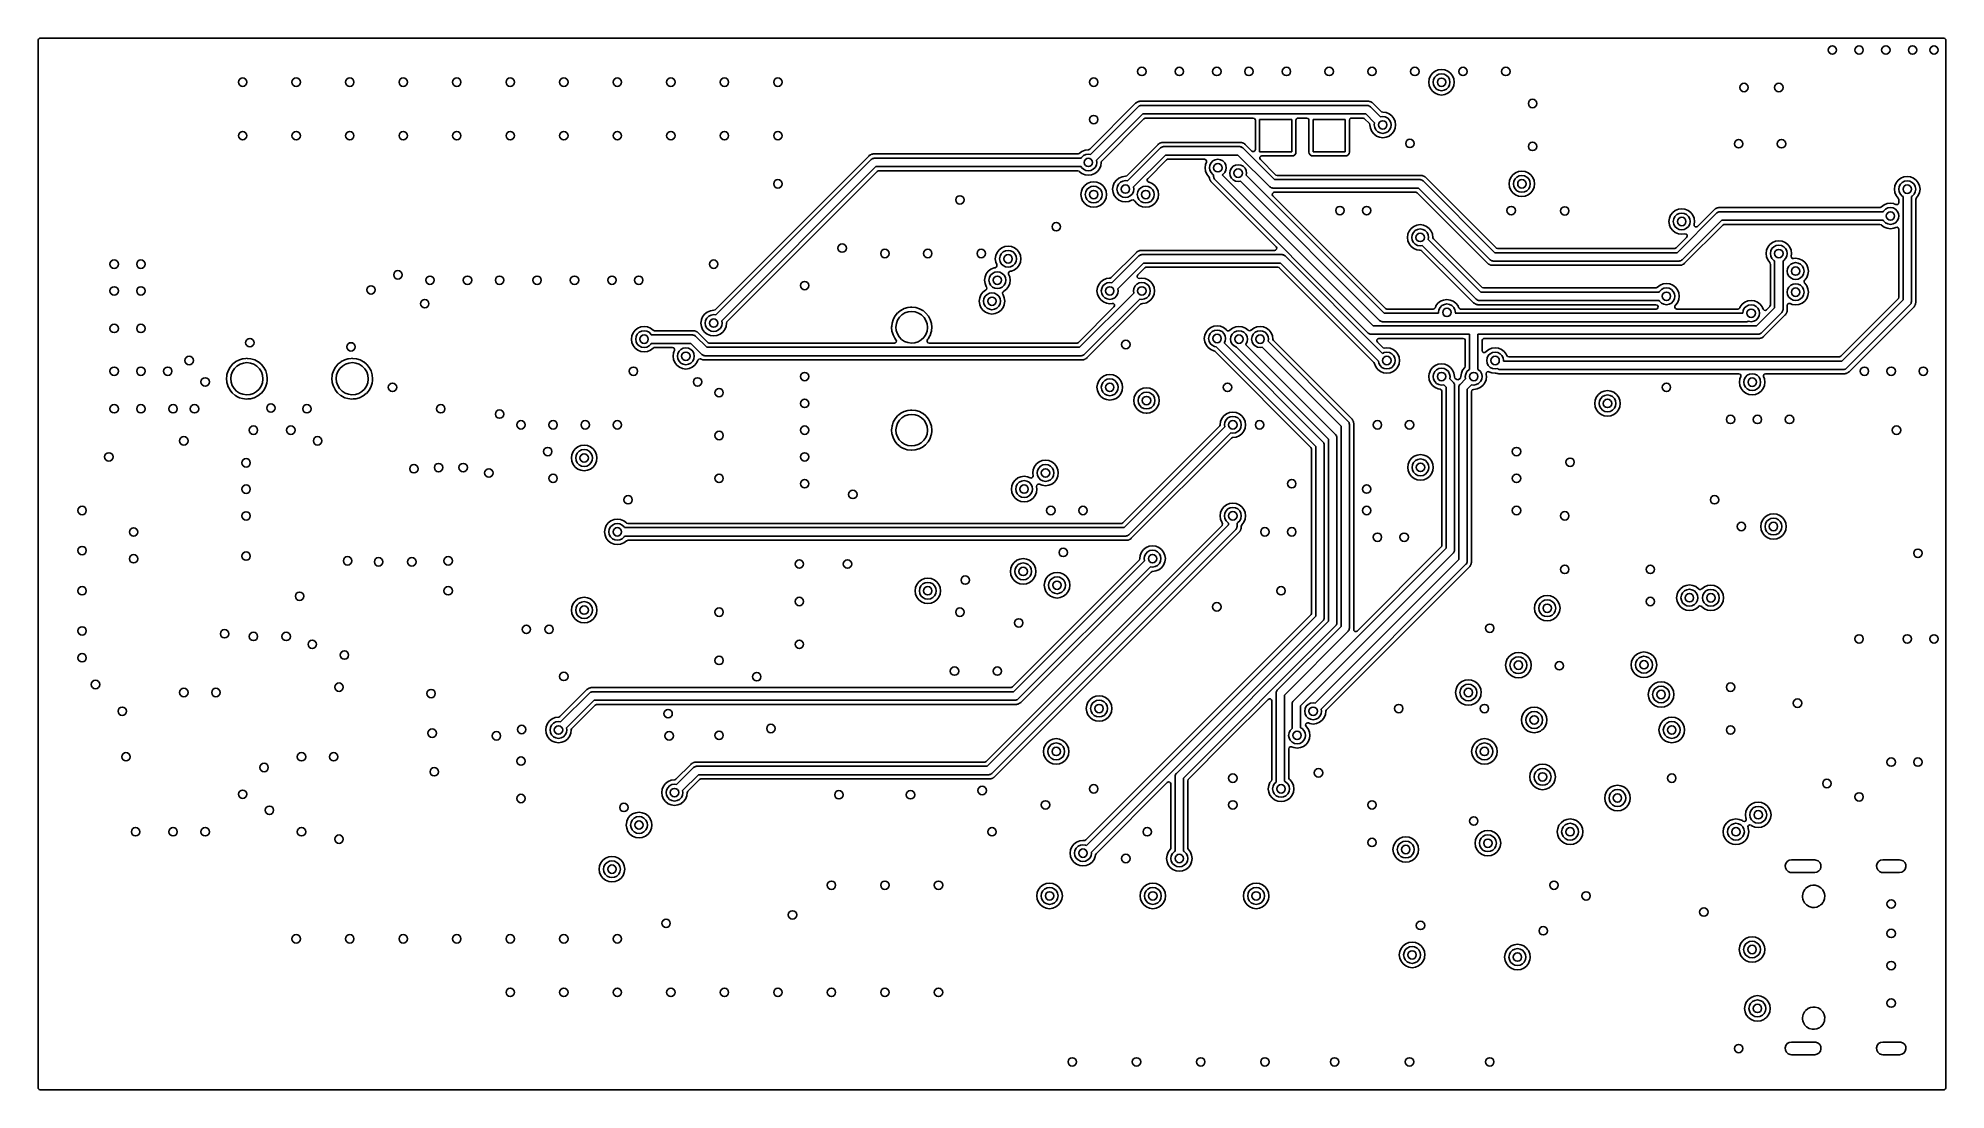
# Model space of a CAD drawing. Extents: x 3.91 to 7.47, y -4.88 to -2.92.
import ezdxf

# ---------------------------------------------------------------- set-up
doc = ezdxf.new("R2010")
doc.units = 0
doc.header["$MEASUREMENT"] = 0
doc.layers.add('BLACK', color=7, linetype='CONTINUOUS')

msp = doc.modelspace()

# ---------------------------------------------------------------- linework, layer by layer
at = {"layer": 'BLACK', "linetype": 'CONTINUOUS'}
for p, q in [((3.90657, -2.91931), (3.90731, -2.91702)), ((3.90657, -4.87573), (3.90657, -2.91931)), ((3.90731, -2.91702), (3.90926, -2.9156)), ((3.90926, -2.9156), (3.91047, -2.91541)), ((3.91047, -2.91541), (7.46688, -2.91541)), ((7.46688, -2.91541), (7.46917, -2.91615)), ((7.46917, -2.91615), (7.47059, -2.9181)), ((7.47059, -2.9181), (7.47078, -2.91931)), ((7.47078, -2.91931), (7.47078, -4.87573)), ((6.50556, -2.99158), (6.50475, -2.99775)), ((6.50795, -2.98583), (6.50556, -2.99158)), ((6.51173, -2.98089), (6.50795, -2.98583)), ((6.51667, -2.9771), (6.51173, -2.98089)), ((6.51285, -2.99775), (6.51362, -2.99289)), ((6.51362, -2.99289), (6.51586, -2.9885)), ((6.51586, -2.9885), (6.51934, -2.98501)), ((6.52242, -2.97472), (6.51667, -2.9771)), ((6.51934, -2.98501), (6.52373, -2.98278)), ((6.5286, -2.97391), (6.52242, -2.97472)), ((6.52373, -2.98278), (6.5286, -2.98201)), ((6.53477, -2.97472), (6.5286, -2.97391)), ((6.5286, -2.98201), (6.53346, -2.98278)), ((6.53346, -2.98278), (6.53785, -2.98501)), ((6.54052, -2.9771), (6.53477, -2.97472)), ((6.53785, -2.98501), (6.54134, -2.9885)), ((6.54546, -2.98089), (6.54052, -2.9771)), ((6.54134, -2.9885), (6.54357, -2.99289)), ((6.54357, -2.99289), (6.54434, -2.99775)), ((6.54925, -2.98583), (6.54546, -2.98089)), ((6.55163, -2.99158), (6.54925, -2.98583)), ((6.55244, -2.99775), (6.55163, -2.99158)), ((6.50475, -2.99775), (6.50556, -3.00392)), ((6.50556, -3.00392), (6.50795, -3.00968)), ((6.50795, -3.00968), (6.51173, -3.01461)), ((6.51173, -3.01461), (6.51667, -3.0184)), ((6.51362, -3.00262), (6.51285, -2.99775)), ((6.51586, -3.00701), (6.51362, -3.00262)), ((6.51934, -3.01049), (6.51586, -3.00701)), ((6.51667, -3.0184), (6.52242, -3.02079)), ((6.52373, -3.01273), (6.51934, -3.01049)), ((6.52242, -3.02079), (6.5286, -3.0216)), ((6.5286, -3.0135), (6.52373, -3.01273)), ((6.53346, -3.01273), (6.5286, -3.0135)), ((6.5286, -3.0216), (6.53477, -3.02079)), ((6.53785, -3.01049), (6.53346, -3.01273)), ((6.53477, -3.02079), (6.54052, -3.0184)), ((6.54134, -3.00701), (6.53785, -3.01049)), ((6.54052, -3.0184), (6.54546, -3.01461)), ((6.54357, -3.00262), (6.54134, -3.00701)), ((6.54434, -2.99775), (6.54357, -3.00262)), ((6.54546, -3.01461), (6.54925, -3.00968)), ((6.54925, -3.00968), (6.55163, -3.00392)), ((6.55163, -3.00392), (6.55244, -2.99775)), ((5.95693, -3.03697), (5.87133, -3.12256)), ((5.87266, -3.1324), (5.96164, -3.04342)), ((5.97046, -3.05687), (5.88379, -3.14353)), ((5.95781, -3.03608), (5.95693, -3.03697)), ((5.95693, -3.03697), (5.95693, -3.03697)), ((5.95866, -3.03565), (5.95781, -3.03608)), ((5.95918, -3.03533), (5.95866, -3.03565)), ((5.9597, -3.03495), (5.95918, -3.03533)), ((5.95995, -3.03477), (5.9597, -3.03495)), ((5.96085, -3.03448), (5.95995, -3.03477)), ((5.96142, -3.03424), (5.96085, -3.03448)), ((5.96226, -3.03381), (5.96142, -3.03424)), ((5.96164, -3.04342), (5.96275, -3.04272)), ((5.96257, -3.03376), (5.96226, -3.03381)), ((5.9632, -3.03366), (5.96257, -3.03376)), ((5.96257, -3.03376), (5.96257, -3.03376)), ((5.96275, -3.04272), (5.96378, -3.0419)), ((5.9638, -3.03352), (5.9632, -3.03366)), ((5.96378, -3.0419), (5.96422, -3.0418)), ((5.9647, -3.03323), (5.9638, -3.03352)), ((5.96422, -3.0418), (5.96461, -3.04156)), ((5.96461, -3.04156), (5.96592, -3.04141)), ((6.39265, -3.03323), (5.9647, -3.03323)), ((5.96592, -3.04141), (5.9672, -3.04112)), ((5.9672, -3.04112), (6.39017, -3.04112)), ((6.38689, -3.05687), (5.97046, -3.05687)), ((5.97259, -3.0659), (5.97473, -3.06481)), ((5.97473, -3.06481), (5.97534, -3.06476)), ((5.97534, -3.06476), (6.17688, -3.06476)), ((6.17688, -3.06476), (6.17917, -3.06551)), ((6.25731, -3.06637), (6.25926, -3.06495)), ((6.25926, -3.06495), (6.26047, -3.06476)), ((6.26047, -3.06476), (6.27688, -3.06476)), ((6.27688, -3.06476), (6.27917, -3.06551)), ((6.35731, -3.06637), (6.35926, -3.06495)), ((6.35926, -3.06495), (6.36047, -3.06476)), ((6.36047, -3.06476), (6.38201, -3.06476)), ((6.38201, -3.06476), (6.3843, -3.06551)), ((6.40356, -3.07353), (6.38689, -3.05687)), ((6.39017, -3.04112), (6.39145, -3.04141)), ((6.39145, -3.04141), (6.39275, -3.04156)), ((6.39355, -3.03352), (6.39265, -3.03323)), ((6.39275, -3.04156), (6.39314, -3.0418)), ((6.39314, -3.0418), (6.39358, -3.0419)), ((6.39415, -3.03366), (6.39355, -3.03352)), ((6.39358, -3.0419), (6.39461, -3.04273)), ((6.39478, -3.03376), (6.39415, -3.03366)), ((6.39461, -3.04273), (6.39572, -3.04343)), ((6.39508, -3.03381), (6.39478, -3.03376)), ((6.39478, -3.03376), (6.39478, -3.03376)), ((6.39593, -3.03424), (6.39508, -3.03381)), ((6.39572, -3.04343), (6.41469, -3.0624)), ((6.3965, -3.03448), (6.39593, -3.03424)), ((6.3974, -3.03477), (6.3965, -3.03448)), ((6.39765, -3.03495), (6.3974, -3.03477)), ((6.39817, -3.03533), (6.39765, -3.03495)), ((6.39869, -3.03565), (6.39817, -3.03533)), ((6.39954, -3.03608), (6.39869, -3.03565)), ((6.39975, -3.03629), (6.39954, -3.03608)), ((6.39975, -3.0363), (6.39975, -3.03629)), ((6.40042, -3.03697), (6.39975, -3.0363)), ((6.41602, -3.05256), (6.40042, -3.03697)), ((6.41469, -3.0624), (6.41867, -3.06177)), ((6.41648, -3.05296), (6.41602, -3.05256)), ((6.41867, -3.05367), (6.41648, -3.05296)), ((6.42485, -3.05448), (6.41867, -3.05367)), ((6.41867, -3.05367), (6.41867, -3.05367)), ((6.41867, -3.06177), (6.42354, -3.06254)), ((6.42354, -3.06254), (6.42793, -3.06478)), ((6.4306, -3.05687), (6.42485, -3.05448)), ((6.42793, -3.06478), (6.43142, -3.06826)), ((6.43554, -3.06066), (6.4306, -3.05687)), ((6.43933, -3.06559), (6.43554, -3.06066)), ((5.89363, -3.14486), (5.97259, -3.0659)), ((6.17917, -3.06551), (6.18059, -3.06745)), ((6.18059, -3.06745), (6.18078, -3.06866)), ((6.18078, -3.06866), (6.18078, -3.1234)), ((6.18867, -3.12752), (6.18867, -3.06752)), ((6.18867, -3.06752), (6.24867, -3.06752)), ((6.24867, -3.06752), (6.24867, -3.12752)), ((6.25657, -3.06866), (6.25731, -3.06637)), ((6.25657, -3.12829), (6.25657, -3.06866)), ((6.27917, -3.06551), (6.28059, -3.06745)), ((6.28059, -3.06745), (6.28078, -3.06866)), ((6.28078, -3.06866), (6.28078, -3.12829)), ((6.28867, -3.12752), (6.28867, -3.06752)), ((6.28867, -3.06752), (6.34867, -3.06752)), ((6.34867, -3.06752), (6.34867, -3.12752)), ((6.35657, -3.06866), (6.35731, -3.06637)), ((6.35657, -3.12829), (6.35657, -3.06866)), ((6.3843, -3.06551), (6.38476, -3.0659)), ((6.38476, -3.0659), (6.39372, -3.07486)), ((6.39372, -3.07486), (6.39481, -3.07701)), ((6.39481, -3.07701), (6.39485, -3.0774)), ((6.39485, -3.0774), (6.39483, -3.07752)), ((6.39483, -3.07752), (6.39564, -3.08369)), ((6.39564, -3.08369), (6.39802, -3.08944)), ((6.39802, -3.08944), (6.40181, -3.09438)), ((6.40181, -3.09438), (6.40675, -3.09817)), ((6.40293, -3.07752), (6.40356, -3.07353)), ((6.4037, -3.08238), (6.40293, -3.07752)), ((6.40593, -3.08677), (6.4037, -3.08238)), ((6.40942, -3.09026), (6.40593, -3.08677)), ((6.40675, -3.09817), (6.4125, -3.10055)), ((6.41381, -3.09249), (6.40942, -3.09026)), ((6.4125, -3.10055), (6.41867, -3.10136)), ((6.41867, -3.09326), (6.41381, -3.09249)), ((6.42354, -3.09249), (6.41867, -3.09326)), ((6.41867, -3.10136), (6.42485, -3.10055)), ((6.42793, -3.09026), (6.42354, -3.09249)), ((6.42485, -3.10055), (6.4306, -3.09817)), ((6.43142, -3.08677), (6.42793, -3.09026)), ((6.4306, -3.09817), (6.43554, -3.09438)), ((6.43142, -3.06826), (6.43365, -3.07265)), ((6.43365, -3.08238), (6.43142, -3.08677)), ((6.43365, -3.07265), (6.43442, -3.07752)), ((6.43442, -3.07752), (6.43365, -3.08238)), ((6.43554, -3.09438), (6.43933, -3.08944)), ((6.44171, -3.07135), (6.43933, -3.06559)), ((6.43933, -3.08944), (6.44171, -3.08369)), ((6.44252, -3.07752), (6.44171, -3.07135)), ((6.44171, -3.08369), (6.44252, -3.07752)), ((5.4584, -3.13549), (5.17133, -3.42256)), ((5.45929, -3.1346), (5.4584, -3.13549)), ((5.46014, -3.13417), (5.45929, -3.1346)), ((5.46066, -3.13385), (5.46014, -3.13417)), ((5.46143, -3.13329), (5.46066, -3.13385)), ((5.46233, -3.133), (5.46143, -3.13329)), ((5.4629, -3.13277), (5.46233, -3.133)), ((5.46374, -3.13233), (5.4629, -3.13277)), ((5.46468, -3.13219), (5.46374, -3.13233)), ((5.46527, -3.13204), (5.46468, -3.13219)), ((5.46589, -3.13184), (5.46527, -3.13204)), ((5.46618, -3.13175), (5.46589, -3.13184)), ((5.46589, -3.13184), (5.46589, -3.13184)), ((5.46743, -3.13175), (5.46618, -3.13175)), ((5.84915, -3.13175), (5.46743, -3.13175)), ((5.46743, -3.13175), (5.46743, -3.13175)), ((5.84976, -3.1317), (5.84915, -3.13175)), ((5.85181, -3.13066), (5.84976, -3.1317)), ((5.85675, -3.12687), (5.85181, -3.13066)), ((5.85181, -3.13066), (5.85181, -3.13066)), ((5.85593, -3.13826), (5.85942, -3.13478)), ((5.8625, -3.12448), (5.85675, -3.12687)), ((5.85942, -3.13478), (5.86381, -3.13254)), ((5.86867, -3.12367), (5.8625, -3.12448)), ((5.86381, -3.13254), (5.86867, -3.13177)), ((5.8688, -3.12369), (5.86867, -3.12367)), ((5.86867, -3.13177), (5.87266, -3.1324)), ((5.86918, -3.12366), (5.8688, -3.12369)), ((5.87133, -3.12256), (5.86918, -3.12366)), ((5.99903, -3.11383), (5.94051, -3.17234)), ((5.94184, -3.18218), (6.00374, -3.12028)), ((6.01256, -3.13373), (5.95298, -3.19332)), ((5.99992, -3.11294), (5.99903, -3.11383)), ((5.99903, -3.11383), (5.99903, -3.11383)), ((6.00076, -3.11251), (5.99992, -3.11294)), ((6.00128, -3.11219), (6.00076, -3.11251)), ((6.0018, -3.11181), (6.00128, -3.11219)), ((6.00205, -3.11163), (6.0018, -3.11181)), ((6.00295, -3.11134), (6.00205, -3.11163)), ((6.00352, -3.11111), (6.00295, -3.11134)), ((6.00437, -3.11068), (6.00352, -3.11111)), ((6.00374, -3.12028), (6.00486, -3.11958)), ((6.00467, -3.11063), (6.00437, -3.11068)), ((6.0053, -3.11053), (6.00467, -3.11063)), ((6.00467, -3.11063), (6.00467, -3.11063)), ((6.00486, -3.11958), (6.00588, -3.11876)), ((6.0059, -3.11038), (6.0053, -3.11053)), ((6.00588, -3.11876), (6.00633, -3.11866)), ((6.0068, -3.11009), (6.0059, -3.11038)), ((6.00633, -3.11866), (6.00671, -3.11842)), ((6.00671, -3.11842), (6.00802, -3.11828)), ((6.15403, -3.11009), (6.0068, -3.11009)), ((6.00802, -3.11828), (6.0093, -3.11798)), ((6.0093, -3.11798), (6.15154, -3.11798)), ((6.14827, -3.13373), (6.01256, -3.13373)), ((6.20762, -3.19308), (6.14827, -3.13373)), ((6.15154, -3.11798), (6.15283, -3.11828)), ((6.15283, -3.11828), (6.15413, -3.11843)), ((6.15493, -3.11038), (6.15403, -3.11009)), ((6.15413, -3.11843), (6.15452, -3.11867)), ((6.15452, -3.11867), (6.15496, -3.11877)), ((6.15553, -3.11053), (6.15493, -3.11038)), ((6.15496, -3.11877), (6.15599, -3.11959)), ((6.15616, -3.11063), (6.15553, -3.11053)), ((6.15599, -3.11959), (6.1571, -3.12029)), ((6.15646, -3.11068), (6.15616, -3.11063)), ((6.15616, -3.11063), (6.15616, -3.11063)), ((6.15731, -3.11111), (6.15646, -3.11068)), ((6.1571, -3.12029), (6.21645, -3.17964)), ((6.15788, -3.11134), (6.15731, -3.11111)), ((6.15878, -3.11163), (6.15788, -3.11134)), ((6.15903, -3.11181), (6.15878, -3.11163)), ((6.15955, -3.11219), (6.15903, -3.11181)), ((6.16007, -3.11251), (6.15955, -3.11219)), ((6.16091, -3.11294), (6.16007, -3.11251)), ((6.1618, -3.11383), (6.16091, -3.11294)), ((6.17413, -3.12616), (6.1618, -3.11383)), ((6.1618, -3.11383), (6.1618, -3.11383)), ((6.17568, -3.12711), (6.17413, -3.12616)), ((6.17809, -3.12711), (6.17568, -3.12711)), ((6.18004, -3.12569), (6.17809, -3.12711)), ((6.18078, -3.1234), (6.18004, -3.12569)), ((6.24867, -3.12752), (6.18867, -3.12752)), ((6.18932, -3.13754), (6.19102, -3.13584)), ((6.19102, -3.13584), (6.19279, -3.13541)), ((6.19279, -3.13541), (6.24945, -3.13541)), ((6.24945, -3.13541), (6.25049, -3.1352)), ((6.25049, -3.1352), (6.25138, -3.13503)), ((6.25138, -3.13503), (6.25175, -3.13495)), ((6.25138, -3.13503), (6.25138, -3.13503)), ((6.25175, -3.13495), (6.25437, -3.13321)), ((6.25437, -3.13321), (6.25611, -3.1306)), ((6.25611, -3.1306), (6.25657, -3.12829)), ((6.28078, -3.12829), (6.28124, -3.1306)), ((6.28124, -3.1306), (6.28298, -3.13321)), ((6.28298, -3.13321), (6.28559, -3.13495)), ((6.28559, -3.13495), (6.28597, -3.13503)), ((6.28597, -3.13503), (6.28597, -3.13503)), ((6.28597, -3.13503), (6.28686, -3.1352)), ((6.28686, -3.1352), (6.2879, -3.13541)), ((6.2879, -3.13541), (6.34945, -3.13541)), ((6.34867, -3.12752), (6.28867, -3.12752)), ((6.34945, -3.13541), (6.35049, -3.1352)), ((6.35049, -3.1352), (6.35138, -3.13503)), ((6.35138, -3.13503), (6.35175, -3.13495)), ((6.35138, -3.13503), (6.35138, -3.13503)), ((6.35175, -3.13495), (6.35437, -3.13321)), ((6.35437, -3.13321), (6.35611, -3.1306)), ((6.35611, -3.1306), (6.35657, -3.12829)), ((5.17266, -3.4324), (5.46312, -3.14194)), ((5.47194, -3.15539), (5.18379, -3.44353)), ((5.43097, -3.20752), (5.47406, -3.16443)), ((5.46312, -3.14194), (5.46423, -3.14124)), ((5.46423, -3.14124), (5.46526, -3.14042)), ((5.46526, -3.14042), (5.4657, -3.14032)), ((5.4657, -3.14032), (5.46609, -3.14008)), ((5.46609, -3.14008), (5.46739, -3.13994)), ((5.46739, -3.13994), (5.46867, -3.13964)), ((5.46867, -3.13964), (5.85523, -3.13964)), ((5.85523, -3.15539), (5.47194, -3.15539)), ((5.47406, -3.16443), (5.47621, -3.16333)), ((5.47621, -3.16333), (5.47682, -3.16328)), ((5.47682, -3.16328), (5.84915, -3.16328)), ((5.84915, -3.16328), (5.85144, -3.16403)), ((5.85144, -3.16403), (5.85174, -3.16428)), ((5.85174, -3.16428), (5.85181, -3.16438)), ((5.85181, -3.16438), (5.85675, -3.16817)), ((5.85523, -3.13964), (5.85593, -3.13826)), ((5.85593, -3.15677), (5.85523, -3.15539)), ((5.85942, -3.16026), (5.85593, -3.15677)), ((5.85675, -3.16817), (5.8625, -3.17055)), ((5.86381, -3.16249), (5.85942, -3.16026)), ((5.8625, -3.17055), (5.86867, -3.17136)), ((5.86867, -3.16326), (5.86381, -3.16249)), ((5.87354, -3.16249), (5.86867, -3.16326)), ((5.86867, -3.17136), (5.87485, -3.17055)), ((5.87793, -3.16026), (5.87354, -3.16249)), ((5.87485, -3.17055), (5.8806, -3.16817)), ((5.88142, -3.15677), (5.87793, -3.16026)), ((5.8806, -3.16817), (5.88554, -3.16438)), ((5.88365, -3.15238), (5.88142, -3.15677)), ((5.88442, -3.14752), (5.88365, -3.15238)), ((5.88379, -3.14353), (5.88442, -3.14752)), ((5.88554, -3.16438), (5.88933, -3.15944)), ((5.88933, -3.15944), (5.89171, -3.15369)), ((5.89171, -3.15369), (5.89252, -3.14752)), ((5.89252, -3.14752), (5.89323, -3.14533)), ((5.89252, -3.14752), (5.89252, -3.14752)), ((5.89323, -3.14533), (5.89363, -3.14486)), ((5.97962, -3.17784), (6.01469, -3.14277)), ((6.01469, -3.14277), (6.01684, -3.14167)), ((6.01684, -3.14167), (6.01744, -3.14163)), ((6.01744, -3.14163), (6.08575, -3.14163)), ((6.08575, -3.14163), (6.08804, -3.14237)), ((6.08763, -3.15116), (6.08682, -3.15733)), ((6.08682, -3.15733), (6.08763, -3.16351)), ((6.08935, -3.14701), (6.08763, -3.15116)), ((6.08763, -3.16351), (6.09001, -3.16926)), ((6.08804, -3.14237), (6.08946, -3.14432)), ((6.08946, -3.14673), (6.08935, -3.14701)), ((6.08946, -3.14432), (6.08946, -3.14673)), ((6.09001, -3.16926), (6.0938, -3.1742)), ((6.09492, -3.15733), (6.09569, -3.15247)), ((6.09569, -3.1622), (6.09492, -3.15733)), ((6.09569, -3.15247), (6.09792, -3.14808)), ((6.09792, -3.16659), (6.09569, -3.1622)), ((6.09792, -3.14808), (6.10141, -3.14459)), ((6.10141, -3.17008), (6.09792, -3.16659)), ((6.10141, -3.14459), (6.1058, -3.14236)), ((6.10279, -3.17078), (6.10141, -3.17008)), ((6.10279, -3.17402), (6.10279, -3.17078)), ((6.1058, -3.14236), (6.11066, -3.14159)), ((6.11066, -3.14159), (6.11553, -3.14236)), ((6.11553, -3.14236), (6.11992, -3.14459)), ((6.11992, -3.17008), (6.11855, -3.17077)), ((6.11855, -3.17077), (6.40057, -3.4528)), ((6.11992, -3.14459), (6.1234, -3.14808)), ((6.1234, -3.16659), (6.11992, -3.17008)), ((6.1234, -3.14808), (6.12564, -3.15247)), ((6.12564, -3.1622), (6.1234, -3.16659)), ((6.12564, -3.15247), (6.12641, -3.15733)), ((6.12641, -3.15733), (6.12564, -3.1622)), ((6.13293, -3.16752), (6.1337, -3.16265)), ((6.1337, -3.17238), (6.13293, -3.16752)), ((6.1337, -3.16265), (6.13593, -3.15826)), ((6.13593, -3.15826), (6.13942, -3.15478)), ((6.13942, -3.15478), (6.14381, -3.15254)), ((6.14381, -3.15254), (6.14867, -3.15177)), ((6.14867, -3.15177), (6.15354, -3.15254)), ((6.15354, -3.15254), (6.15793, -3.15478)), ((6.15793, -3.15478), (6.16142, -3.15826)), ((6.16142, -3.15826), (6.16365, -3.16265)), ((6.16365, -3.16265), (6.16442, -3.16752)), ((6.16442, -3.16752), (6.16379, -3.1715)), ((6.16379, -3.1715), (6.42149, -3.42919)), ((6.18894, -3.13992), (6.18932, -3.13754)), ((6.19004, -3.14206), (6.18894, -3.13992)), ((6.21858, -3.17061), (6.19004, -3.14206)), ((6.21904, -3.171), (6.21858, -3.17061)), ((6.22134, -3.17175), (6.21904, -3.171)), ((6.49117, -3.17175), (6.22134, -3.17175)), ((6.49208, -3.17204), (6.49117, -3.17175)), ((6.49267, -3.17219), (6.49208, -3.17204)), ((6.66181, -3.17066), (6.65802, -3.17559)), ((6.66675, -3.16687), (6.66181, -3.17066)), ((6.6725, -3.16448), (6.66675, -3.16687)), ((6.67867, -3.16367), (6.6725, -3.16448)), ((6.67381, -3.17254), (6.67867, -3.17177)), ((6.68485, -3.16448), (6.67867, -3.16367)), ((6.67867, -3.17177), (6.68354, -3.17254)), ((6.6906, -3.16687), (6.68485, -3.16448)), ((6.69554, -3.17066), (6.6906, -3.16687)), ((6.69933, -3.17559), (6.69554, -3.17066)), ((5.23174, -3.40675), (5.43097, -3.20752)), ((5.85564, -3.20135), (5.85483, -3.20752)), ((5.85483, -3.20752), (5.85564, -3.21369)), ((5.85802, -3.19559), (5.85564, -3.20135)), ((5.86181, -3.19066), (5.85802, -3.19559)), ((5.86675, -3.18687), (5.86181, -3.19066)), ((5.86293, -3.20752), (5.8637, -3.20265)), ((5.8637, -3.21238), (5.86293, -3.20752)), ((5.8637, -3.20265), (5.86593, -3.19826)), ((5.86593, -3.19826), (5.86942, -3.19478)), ((5.8725, -3.18448), (5.86675, -3.18687)), ((5.86942, -3.19478), (5.87381, -3.19254)), ((5.87867, -3.18367), (5.8725, -3.18448)), ((5.87381, -3.19254), (5.87867, -3.19177)), ((5.88485, -3.18448), (5.87867, -3.18367)), ((5.87867, -3.19177), (5.88354, -3.19254)), ((5.88354, -3.19254), (5.88793, -3.19478)), ((5.8906, -3.18687), (5.88485, -3.18448)), ((5.88793, -3.19478), (5.89142, -3.19826)), ((5.89554, -3.19066), (5.8906, -3.18687)), ((5.89142, -3.19826), (5.89365, -3.20265)), ((5.89365, -3.20265), (5.89442, -3.20752)), ((5.89442, -3.20752), (5.89365, -3.21238)), ((5.89933, -3.19559), (5.89554, -3.19066)), ((5.90171, -3.20135), (5.89933, -3.19559)), ((5.90252, -3.20752), (5.90171, -3.20135)), ((5.90171, -3.21369), (5.90252, -3.20752)), ((5.91483, -3.19113), (5.91401, -3.1973)), ((5.91401, -3.1973), (5.91483, -3.20347)), ((5.91721, -3.18537), (5.91483, -3.19113)), ((5.91483, -3.20347), (5.91721, -3.20922)), ((5.921, -3.18044), (5.91721, -3.18537)), ((5.92594, -3.17665), (5.921, -3.18044)), ((5.92211, -3.1973), (5.92288, -3.19243)), ((5.92288, -3.20216), (5.92211, -3.1973)), ((5.92288, -3.19243), (5.92512, -3.18804)), ((5.92512, -3.20655), (5.92288, -3.20216)), ((5.92512, -3.18804), (5.9286, -3.18456)), ((5.9286, -3.21004), (5.92512, -3.20655)), ((5.93169, -3.17426), (5.92594, -3.17665)), ((5.9286, -3.18456), (5.93299, -3.18232)), ((5.93786, -3.17345), (5.93169, -3.17426)), ((5.93299, -3.18232), (5.93786, -3.18155)), ((5.93798, -3.17347), (5.93786, -3.17345)), ((5.93786, -3.18155), (5.94184, -3.18218)), ((5.93837, -3.17344), (5.93798, -3.17347)), ((5.94051, -3.17234), (5.93837, -3.17344)), ((5.9506, -3.20655), (5.94712, -3.21004)), ((5.95284, -3.20216), (5.9506, -3.20655)), ((5.95361, -3.1973), (5.95284, -3.20216)), ((5.95298, -3.19332), (5.95361, -3.1973)), ((5.96011, -3.20752), (5.96088, -3.20265)), ((5.96088, -3.21238), (5.96011, -3.20752)), ((5.96088, -3.20265), (5.96312, -3.19826)), ((5.96312, -3.19826), (5.9666, -3.19478)), ((5.9666, -3.19478), (5.97099, -3.19254)), ((5.97099, -3.19254), (5.97586, -3.19177)), ((5.97586, -3.19177), (5.98073, -3.19254)), ((5.97854, -3.18131), (5.97885, -3.17892)), ((5.97969, -3.18342), (5.97854, -3.18131)), ((5.97885, -3.17892), (5.97962, -3.17784)), ((5.98155, -3.18431), (5.97969, -3.18342)), ((5.98073, -3.19254), (5.98512, -3.19478)), ((5.98153, -3.18438), (5.98155, -3.18431)), ((5.98178, -3.18445), (5.98153, -3.18438)), ((5.98203, -3.18448), (5.98178, -3.18445)), ((5.98778, -3.18687), (5.98203, -3.18448)), ((5.98512, -3.19478), (5.9886, -3.19826)), ((5.99272, -3.19066), (5.98778, -3.18687)), ((5.9886, -3.19826), (5.99084, -3.20265)), ((5.99084, -3.20265), (5.99161, -3.20752)), ((5.99161, -3.20752), (5.99084, -3.21238)), ((5.99651, -3.19559), (5.99272, -3.19066)), ((5.99889, -3.20135), (5.99651, -3.19559)), ((5.99971, -3.20752), (5.99889, -3.20135)), ((5.99889, -3.21369), (5.99971, -3.20752)), ((6.0938, -3.1742), (6.09386, -3.17424)), ((6.09386, -3.17424), (6.0949, -3.17628)), ((6.0949, -3.17628), (6.0949, -3.17652)), ((6.0949, -3.17652), (6.09519, -3.17742)), ((6.09519, -3.17742), (6.09533, -3.17802)), ((6.09533, -3.17802), (6.09548, -3.17895)), ((6.09548, -3.17895), (6.09591, -3.1798)), ((6.09591, -3.1798), (6.09615, -3.18037)), ((6.09615, -3.18037), (6.09644, -3.18127)), ((6.09644, -3.18127), (6.09662, -3.18152)), ((6.09662, -3.18152), (6.097, -3.18204)), ((6.097, -3.18204), (6.09732, -3.18256)), ((6.09732, -3.18256), (6.09775, -3.1834)), ((6.09775, -3.1834), (6.09864, -3.18429)), ((6.09864, -3.18429), (6.09864, -3.18429)), ((6.09864, -3.18429), (6.21944, -3.3051)), ((6.10308, -3.1753), (6.10279, -3.17402)), ((6.10323, -3.17661), (6.10308, -3.1753)), ((6.10347, -3.17699), (6.10323, -3.17661)), ((6.10357, -3.17744), (6.10347, -3.17699)), ((6.10439, -3.17846), (6.10357, -3.17744)), ((6.10509, -3.17958), (6.10439, -3.17846)), ((6.39175, -3.46624), (6.10509, -3.17958)), ((6.13593, -3.17677), (6.1337, -3.17238)), ((6.13942, -3.18026), (6.13593, -3.17677)), ((6.14381, -3.18249), (6.13942, -3.18026)), ((6.14867, -3.18326), (6.14381, -3.18249)), ((6.15266, -3.18263), (6.14867, -3.18326)), ((6.41266, -3.44263), (6.15266, -3.18263)), ((6.20874, -3.19378), (6.20762, -3.19308)), ((6.20976, -3.19461), (6.20874, -3.19378)), ((6.2102, -3.19471), (6.20976, -3.19461)), ((6.21059, -3.19495), (6.2102, -3.19471)), ((6.21189, -3.1951), (6.21059, -3.19495)), ((6.21318, -3.19539), (6.21189, -3.1951)), ((6.2123, -3.20779), (6.21268, -3.20541)), ((6.21268, -3.20541), (6.21438, -3.20371)), ((6.48541, -3.19539), (6.21318, -3.19539)), ((6.21438, -3.20371), (6.21615, -3.20328)), ((6.21615, -3.20328), (6.48053, -3.20328)), ((6.21645, -3.17964), (6.48869, -3.17964)), ((6.48053, -3.20328), (6.48282, -3.20403)), ((6.48282, -3.20403), (6.48329, -3.20443)), ((6.48329, -3.20443), (6.5483, -3.26944)), ((6.6195, -3.32948), (6.48541, -3.19539)), ((6.48869, -3.17964), (6.48997, -3.17994)), ((6.48997, -3.17994), (6.49128, -3.18009)), ((6.49128, -3.18009), (6.49166, -3.18033)), ((6.49166, -3.18033), (6.4921, -3.18043)), ((6.4921, -3.18043), (6.49313, -3.18125)), ((6.49331, -3.17229), (6.49267, -3.17219)), ((6.49313, -3.18125), (6.49424, -3.18195)), ((6.49361, -3.17233), (6.49331, -3.17229)), ((6.49331, -3.17229), (6.49331, -3.17229)), ((6.49445, -3.17277), (6.49361, -3.17233)), ((6.49424, -3.18195), (6.62833, -3.31604)), ((6.49502, -3.173), (6.49445, -3.17277)), ((6.49592, -3.17329), (6.49502, -3.173)), ((6.49639, -3.17363), (6.49592, -3.17329)), ((6.49669, -3.17385), (6.49639, -3.17363)), ((6.49721, -3.17417), (6.49669, -3.17385)), ((6.49806, -3.1746), (6.49721, -3.17417)), ((6.49895, -3.17549), (6.49806, -3.1746)), ((6.51097, -3.18752), (6.49895, -3.17549)), ((6.49895, -3.17549), (6.49895, -3.17549)), ((6.63046, -3.307), (6.51097, -3.18752)), ((6.65564, -3.18135), (6.65483, -3.18752)), ((6.65483, -3.18752), (6.65564, -3.19369)), ((6.65802, -3.17559), (6.65564, -3.18135)), ((6.65564, -3.19369), (6.65802, -3.19944)), ((6.65802, -3.19944), (6.66181, -3.20438)), ((6.66181, -3.20438), (6.66675, -3.20817)), ((6.66293, -3.18752), (6.6637, -3.18265)), ((6.6637, -3.19238), (6.66293, -3.18752)), ((6.6637, -3.18265), (6.66593, -3.17826)), ((6.66593, -3.19677), (6.6637, -3.19238)), ((6.66593, -3.17826), (6.66942, -3.17478)), ((6.66942, -3.20026), (6.66593, -3.19677)), ((6.66942, -3.17478), (6.67381, -3.17254)), ((6.67381, -3.20249), (6.66942, -3.20026)), ((6.67867, -3.20326), (6.67381, -3.20249)), ((6.68354, -3.20249), (6.67867, -3.20326)), ((6.68354, -3.17254), (6.68793, -3.17478)), ((6.68793, -3.20026), (6.68354, -3.20249)), ((6.68793, -3.17478), (6.69142, -3.17826)), ((6.69142, -3.19677), (6.68793, -3.20026)), ((6.6906, -3.20817), (6.69554, -3.20438)), ((6.69142, -3.17826), (6.69365, -3.18265)), ((6.69365, -3.19238), (6.69142, -3.19677)), ((6.69365, -3.18265), (6.69442, -3.18752)), ((6.69442, -3.18752), (6.69365, -3.19238)), ((6.69554, -3.20438), (6.69933, -3.19944)), ((6.70171, -3.18135), (6.69933, -3.17559)), ((6.69933, -3.19944), (6.70171, -3.19369)), ((6.70252, -3.18752), (6.70171, -3.18135)), ((6.70171, -3.19369), (6.70252, -3.18752)), ((7.37564, -3.19135), (7.37483, -3.19752)), ((7.37483, -3.19752), (7.37564, -3.20369)), ((7.37802, -3.18559), (7.37564, -3.19135)), ((7.37564, -3.20369), (7.37802, -3.20944)), ((7.38181, -3.18066), (7.37802, -3.18559)), ((7.38675, -3.17687), (7.38181, -3.18066)), ((7.38293, -3.19752), (7.3837, -3.19265)), ((7.3837, -3.20238), (7.38293, -3.19752)), ((7.3837, -3.19265), (7.38593, -3.18826)), ((7.38593, -3.20677), (7.3837, -3.20238)), ((7.38593, -3.18826), (7.38942, -3.18478)), ((7.38942, -3.21026), (7.38593, -3.20677)), ((7.3925, -3.17448), (7.38675, -3.17687)), ((7.38942, -3.18478), (7.39381, -3.18254)), ((7.39867, -3.17367), (7.3925, -3.17448)), ((7.39381, -3.18254), (7.39867, -3.18177)), ((7.40485, -3.17448), (7.39867, -3.17367)), ((7.39867, -3.18177), (7.40354, -3.18254)), ((7.40354, -3.18254), (7.40793, -3.18478)), ((7.4106, -3.17687), (7.40485, -3.17448)), ((7.40793, -3.18478), (7.41142, -3.18826)), ((7.41142, -3.20677), (7.40793, -3.21026)), ((7.41554, -3.18066), (7.4106, -3.17687)), ((7.41142, -3.18826), (7.41365, -3.19265)), ((7.41365, -3.20238), (7.41142, -3.20677)), ((7.41365, -3.19265), (7.41442, -3.19752)), ((7.41442, -3.19752), (7.41365, -3.20238)), ((7.41933, -3.18559), (7.41554, -3.18066)), ((7.42171, -3.19135), (7.41933, -3.18559)), ((7.41933, -3.20944), (7.42171, -3.20369)), ((7.42252, -3.19752), (7.42171, -3.19135)), ((7.42171, -3.20369), (7.42252, -3.19752)), ((5.85564, -3.21369), (5.85802, -3.21944)), ((5.85802, -3.21944), (5.86181, -3.22438)), ((5.86181, -3.22438), (5.86675, -3.22817)), ((5.86593, -3.21677), (5.8637, -3.21238)), ((5.86942, -3.22026), (5.86593, -3.21677)), ((5.86675, -3.22817), (5.8725, -3.23055)), ((5.87381, -3.22249), (5.86942, -3.22026)), ((5.8725, -3.23055), (5.87867, -3.23136)), ((5.87867, -3.22326), (5.87381, -3.22249)), ((5.88354, -3.22249), (5.87867, -3.22326)), ((5.87867, -3.23136), (5.88485, -3.23055)), ((5.88793, -3.22026), (5.88354, -3.22249)), ((5.88485, -3.23055), (5.8906, -3.22817)), ((5.89142, -3.21677), (5.88793, -3.22026)), ((5.8906, -3.22817), (5.89554, -3.22438)), ((5.89365, -3.21238), (5.89142, -3.21677)), ((5.89554, -3.22438), (5.89933, -3.21944)), ((5.89933, -3.21944), (5.90171, -3.21369)), ((5.91721, -3.20922), (5.921, -3.21416)), ((5.921, -3.21416), (5.92594, -3.21795)), ((5.92594, -3.21795), (5.93169, -3.22033)), ((5.93299, -3.21227), (5.9286, -3.21004)), ((5.93169, -3.22033), (5.93786, -3.22114)), ((5.93786, -3.21305), (5.93299, -3.21227)), ((5.94273, -3.21227), (5.93786, -3.21305)), ((5.93786, -3.22114), (5.94403, -3.22033)), ((5.94712, -3.21004), (5.94273, -3.21227)), ((5.94403, -3.22033), (5.94569, -3.21964)), ((5.94569, -3.21964), (5.94955, -3.21805)), ((5.94955, -3.21805), (5.94978, -3.21795)), ((5.94978, -3.21795), (5.94989, -3.21786)), ((5.94989, -3.21786), (5.9522, -3.21737)), ((5.9522, -3.21737), (5.9544, -3.21835)), ((5.9544, -3.21835), (5.95513, -3.21926)), ((5.95513, -3.21926), (5.95521, -3.21944)), ((5.95521, -3.21944), (5.959, -3.22438)), ((5.959, -3.22438), (5.96394, -3.22817)), ((5.96312, -3.21677), (5.96088, -3.21238)), ((5.9666, -3.22026), (5.96312, -3.21677)), ((5.96394, -3.22817), (5.96969, -3.23055)), ((5.97099, -3.22249), (5.9666, -3.22026)), ((5.96969, -3.23055), (5.97586, -3.23136)), ((5.97586, -3.22326), (5.97099, -3.22249)), ((5.98073, -3.22249), (5.97586, -3.22326)), ((5.97586, -3.23136), (5.98203, -3.23055)), ((5.98512, -3.22026), (5.98073, -3.22249)), ((5.98203, -3.23055), (5.98778, -3.22817)), ((5.9886, -3.21677), (5.98512, -3.22026)), ((5.98778, -3.22817), (5.99272, -3.22438)), ((5.99084, -3.21238), (5.9886, -3.21677)), ((5.99272, -3.22438), (5.99651, -3.21944)), ((5.99651, -3.21944), (5.99889, -3.21369)), ((6.2134, -3.20994), (6.2123, -3.20779)), ((6.42361, -3.42016), (6.2134, -3.20994)), ((6.66675, -3.20817), (6.6725, -3.21055)), ((6.6725, -3.21055), (6.67867, -3.21136)), ((6.67867, -3.21136), (6.68485, -3.21055)), ((6.68485, -3.21055), (6.6906, -3.20817)), ((6.9604, -3.24089), (6.95661, -3.24583)), ((6.96533, -3.2371), (6.9604, -3.24089)), ((6.97109, -3.23472), (6.96533, -3.2371)), ((6.968, -3.24501), (6.97239, -3.24278)), ((6.96902, -3.31604), (7.04312, -3.24194)), ((6.97726, -3.23391), (6.97109, -3.23472)), ((6.97239, -3.24278), (6.97726, -3.242)), ((6.98343, -3.23472), (6.97726, -3.23391)), ((6.97726, -3.242), (6.98212, -3.24278)), ((6.98212, -3.24278), (6.98651, -3.24501)), ((6.98918, -3.2371), (6.98343, -3.23472)), ((6.99412, -3.24089), (6.98918, -3.2371)), ((6.99791, -3.24583), (6.99412, -3.24089)), ((7.0384, -3.23549), (7.00694, -3.26695)), ((7.03929, -3.2346), (7.0384, -3.23549)), ((7.0384, -3.23549), (7.0384, -3.23549)), ((7.03956, -3.23446), (7.03929, -3.2346)), ((7.04014, -3.23417), (7.03956, -3.23446)), ((7.03956, -3.23446), (7.03956, -3.23446)), ((7.04066, -3.23385), (7.04014, -3.23417)), ((7.04143, -3.23329), (7.04066, -3.23385)), ((7.04172, -3.2332), (7.04143, -3.23329)), ((7.04233, -3.233), (7.04172, -3.2332)), ((7.04172, -3.2332), (7.04172, -3.2332)), ((7.0429, -3.23277), (7.04233, -3.233)), ((7.04374, -3.23233), (7.0429, -3.23277)), ((7.04312, -3.24194), (7.04423, -3.24124)), ((7.04404, -3.23229), (7.04374, -3.23233)), ((7.04468, -3.23219), (7.04404, -3.23229)), ((7.04404, -3.23229), (7.04404, -3.23229)), ((7.04423, -3.24124), (7.04526, -3.24042)), ((7.04527, -3.23204), (7.04468, -3.23219)), ((7.04526, -3.24042), (7.0457, -3.24032)), ((7.04618, -3.23175), (7.04527, -3.23204)), ((7.0457, -3.24032), (7.04609, -3.24008)), ((7.04609, -3.24008), (7.04739, -3.23994)), ((7.34768, -3.23175), (7.04618, -3.23175)), ((7.04739, -3.23994), (7.04867, -3.23964)), ((7.04867, -3.23964), (7.35375, -3.23964)), ((7.34829, -3.2317), (7.34768, -3.23175)), ((7.35034, -3.23066), (7.34829, -3.2317)), ((7.35528, -3.22687), (7.35034, -3.23066)), ((7.35034, -3.23066), (7.35034, -3.23066)), ((7.35375, -3.23964), (7.35446, -3.23826)), ((7.35446, -3.23826), (7.35794, -3.23478)), ((7.36103, -3.22448), (7.35528, -3.22687)), ((7.35794, -3.23478), (7.36233, -3.23254)), ((7.3672, -3.22367), (7.36103, -3.22448)), ((7.36233, -3.23254), (7.3672, -3.23177)), ((7.37337, -3.22448), (7.3672, -3.22367)), ((7.3672, -3.23177), (7.37206, -3.23254)), ((7.37206, -3.23254), (7.37645, -3.23478)), ((7.37361, -3.22458), (7.37337, -3.22448)), ((7.37752, -3.2262), (7.37361, -3.22458)), ((7.37361, -3.22458), (7.37361, -3.22458)), ((7.37645, -3.23478), (7.37994, -3.23826)), ((7.37781, -3.22631), (7.37752, -3.2262)), ((7.38021, -3.22631), (7.37781, -3.22631)), ((7.37802, -3.20944), (7.38181, -3.21438)), ((7.37994, -3.23826), (7.38218, -3.24265)), ((7.38216, -3.22489), (7.38021, -3.22631)), ((7.38181, -3.21438), (7.38181, -3.21438)), ((7.38181, -3.21438), (7.38286, -3.21643)), ((7.38291, -3.2226), (7.38216, -3.22489)), ((7.38218, -3.24265), (7.38295, -3.24752)), ((7.38286, -3.21643), (7.38291, -3.21704)), ((7.38291, -3.21704), (7.38291, -3.2226)), ((7.3908, -3.21096), (7.38942, -3.21026)), ((7.3908, -3.40426), (7.3908, -3.21096)), ((7.40793, -3.21026), (7.40655, -3.21096)), ((7.40655, -3.21096), (7.40655, -3.40753)), ((7.41444, -3.21704), (7.41519, -3.21475)), ((7.41444, -3.40876), (7.41444, -3.21704)), ((7.41519, -3.21475), (7.41544, -3.21445)), ((7.41544, -3.21445), (7.41554, -3.21438)), ((7.41554, -3.21438), (7.41933, -3.20944)), ((6.46793, -3.27583), (6.46586, -3.28082)), ((6.46802, -3.27559), (6.46793, -3.27583)), ((6.47181, -3.27066), (6.46802, -3.27559)), ((6.47675, -3.26687), (6.47181, -3.27066)), ((6.4737, -3.28265), (6.47593, -3.27826)), ((6.47593, -3.27826), (6.47942, -3.27478)), ((6.4825, -3.26448), (6.47675, -3.26687)), ((6.47942, -3.27478), (6.48381, -3.27254)), ((6.48867, -3.26367), (6.4825, -3.26448)), ((6.48381, -3.27254), (6.48867, -3.27177)), ((6.49485, -3.26448), (6.48867, -3.26367)), ((6.48867, -3.27177), (6.49354, -3.27254)), ((6.49354, -3.27254), (6.49793, -3.27478)), ((6.5006, -3.26687), (6.49485, -3.26448)), ((6.49793, -3.27478), (6.50142, -3.27826)), ((6.50554, -3.27066), (6.5006, -3.26687)), ((6.50142, -3.27826), (6.50365, -3.28265)), ((6.50933, -3.27559), (6.50554, -3.27066)), ((6.50942, -3.27583), (6.50933, -3.27559)), ((6.51149, -3.28082), (6.50942, -3.27583)), ((6.5483, -3.26944), (6.61569, -3.33683)), ((6.95422, -3.25158), (6.95341, -3.25775)), ((6.95341, -3.25775), (6.95422, -3.26392)), ((6.95661, -3.24583), (6.95422, -3.25158)), ((6.95422, -3.26392), (6.95432, -3.26416)), ((6.95432, -3.26416), (6.95446, -3.26448)), ((6.95446, -3.26448), (6.95661, -3.26968)), ((6.95661, -3.26968), (6.9604, -3.27461)), ((6.9604, -3.27461), (6.96533, -3.2784)), ((6.96151, -3.25775), (6.96228, -3.25289)), ((6.96228, -3.26262), (6.96151, -3.25775)), ((6.96228, -3.25289), (6.96452, -3.2485)), ((6.96452, -3.26701), (6.96228, -3.26262)), ((6.96452, -3.2485), (6.968, -3.24501)), ((6.968, -3.27049), (6.96452, -3.26701)), ((6.96533, -3.2784), (6.97109, -3.28079)), ((6.97239, -3.27273), (6.968, -3.27049)), ((6.97726, -3.2735), (6.97239, -3.27273)), ((6.98212, -3.27273), (6.97726, -3.2735)), ((7.05194, -3.25539), (6.97784, -3.32949)), ((6.98651, -3.27049), (6.98212, -3.27273)), ((6.98255, -3.33594), (7.05406, -3.26443)), ((6.98651, -3.24501), (6.99, -3.2485)), ((6.99, -3.26701), (6.98651, -3.27049)), ((6.99, -3.2485), (6.99223, -3.25289)), ((6.99223, -3.26262), (6.99, -3.26701)), ((6.99223, -3.25289), (6.99301, -3.25775)), ((6.99301, -3.25775), (6.99223, -3.26262)), ((7.00029, -3.25158), (6.99791, -3.24583)), ((7.0011, -3.25775), (7.00029, -3.25158)), ((7.00032, -3.26369), (7.00107, -3.25801)), ((7.00071, -3.26596), (7.00032, -3.26369)), ((7.00242, -3.26767), (7.00071, -3.26596)), ((7.00107, -3.25801), (7.0011, -3.25775)), ((7.0048, -3.26804), (7.00242, -3.26767)), ((7.00694, -3.26695), (7.0048, -3.26804)), ((7.35375, -3.25539), (7.05194, -3.25539)), ((7.05406, -3.26443), (7.05621, -3.26333)), ((7.05621, -3.26333), (7.05682, -3.26328)), ((7.05682, -3.26328), (7.34768, -3.26328)), ((7.34768, -3.26328), (7.34997, -3.26403)), ((7.34997, -3.26403), (7.35026, -3.26428)), ((7.35026, -3.26428), (7.35034, -3.26438)), ((7.35034, -3.26438), (7.35528, -3.26817)), ((7.35446, -3.25677), (7.35375, -3.25539)), ((7.35794, -3.26026), (7.35446, -3.25677)), ((7.35528, -3.26817), (7.36103, -3.27055)), ((7.36233, -3.26249), (7.35794, -3.26026)), ((7.36103, -3.27055), (7.3672, -3.27136)), ((7.3672, -3.26326), (7.36233, -3.26249)), ((7.37206, -3.26249), (7.3672, -3.26326)), ((7.3672, -3.27136), (7.37337, -3.27055)), ((7.37645, -3.26026), (7.37206, -3.26249)), ((7.37337, -3.27055), (7.37361, -3.27045)), ((7.37361, -3.27045), (7.37752, -3.26883)), ((7.37361, -3.27045), (7.37361, -3.27045)), ((7.37994, -3.25677), (7.37645, -3.26026)), ((7.37752, -3.26883), (7.37992, -3.26864)), ((7.37992, -3.26864), (7.38197, -3.2699)), ((7.38218, -3.25238), (7.37994, -3.25677)), ((7.38197, -3.2699), (7.3829, -3.27213)), ((7.38295, -3.24752), (7.38218, -3.25238)), ((7.3829, -3.27213), (7.38291, -3.27243)), ((7.38291, -3.27243), (7.38291, -3.39937)), ((5.70181, -3.31066), (5.69802, -3.31559)), ((5.70675, -3.30687), (5.70181, -3.31066)), ((5.7125, -3.30448), (5.70675, -3.30687)), ((5.70942, -3.31478), (5.71381, -3.31254)), ((5.71867, -3.30367), (5.7125, -3.30448)), ((5.71381, -3.31254), (5.71867, -3.31177)), ((5.72485, -3.30448), (5.71867, -3.30367)), ((5.71867, -3.31177), (5.72354, -3.31254)), ((5.72354, -3.31254), (5.72793, -3.31478)), ((5.7306, -3.30687), (5.72485, -3.30448)), ((5.73554, -3.31066), (5.7306, -3.30687)), ((5.73933, -3.31559), (5.73554, -3.31066)), ((5.95929, -3.3146), (5.9584, -3.31549)), ((5.96014, -3.31417), (5.95929, -3.3146)), ((5.96066, -3.31385), (5.96014, -3.31417)), ((5.96143, -3.31329), (5.96066, -3.31385)), ((5.96233, -3.313), (5.96143, -3.31329)), ((5.9629, -3.31276), (5.96233, -3.313)), ((5.96374, -3.31233), (5.9629, -3.31276)), ((5.96468, -3.31219), (5.96374, -3.31233)), ((5.96527, -3.31204), (5.96468, -3.31219)), ((5.96589, -3.31184), (5.96527, -3.31204)), ((5.96618, -3.31175), (5.96589, -3.31184)), ((5.96589, -3.31184), (5.96589, -3.31184)), ((5.96743, -3.31175), (5.96618, -3.31175)), ((6.21668, -3.31175), (5.96743, -3.31175)), ((5.96743, -3.31175), (5.96743, -3.31175)), ((6.21845, -3.31132), (6.21668, -3.31175)), ((6.22016, -3.30962), (6.21845, -3.31132)), ((6.21944, -3.3051), (6.22053, -3.30724)), ((6.22053, -3.30724), (6.22016, -3.30962)), ((6.46564, -3.28135), (6.46483, -3.28752)), ((6.46483, -3.28752), (6.46564, -3.29369)), ((6.46586, -3.28082), (6.46564, -3.28135)), ((6.46564, -3.29369), (6.46802, -3.29944)), ((6.46802, -3.29944), (6.47181, -3.30438)), ((6.47181, -3.30438), (6.47675, -3.30817)), ((6.47293, -3.28752), (6.4737, -3.28265)), ((6.4737, -3.29238), (6.47293, -3.28752)), ((6.47593, -3.29677), (6.4737, -3.29238)), ((6.47942, -3.30026), (6.47593, -3.29677)), ((6.47675, -3.30817), (6.4825, -3.31055)), ((6.48381, -3.30249), (6.47942, -3.30026)), ((6.4825, -3.31055), (6.48731, -3.31118)), ((6.48867, -3.30326), (6.48381, -3.30249)), ((6.48731, -3.31118), (6.48842, -3.31133)), ((6.48842, -3.31133), (6.48867, -3.31136)), ((6.49266, -3.30263), (6.48867, -3.30326)), ((6.48867, -3.31136), (6.48868, -3.31136)), ((6.48868, -3.31136), (6.49086, -3.31207)), ((6.49086, -3.31207), (6.49133, -3.31247)), ((6.49133, -3.31247), (6.5884, -3.40954)), ((6.5631, -3.37307), (6.49266, -3.30263)), ((6.50365, -3.28265), (6.50442, -3.28752)), ((6.50442, -3.28752), (6.50379, -3.2915)), ((6.50379, -3.2915), (6.57425, -3.36196)), ((6.51171, -3.28135), (6.51149, -3.28082)), ((6.51252, -3.28752), (6.51171, -3.28135)), ((6.5125, -3.28764), (6.51252, -3.28752)), ((6.51254, -3.28803), (6.5125, -3.28764)), ((6.51363, -3.29017), (6.51254, -3.28803)), ((6.60406, -3.38061), (6.51363, -3.29017)), ((6.63093, -3.3074), (6.63046, -3.307)), ((6.63322, -3.30815), (6.63093, -3.3074)), ((6.96413, -3.30815), (6.63322, -3.30815)), ((6.96474, -3.3081), (6.96413, -3.30815)), ((6.96689, -3.307), (6.96474, -3.3081)), ((6.98645, -3.28744), (6.96689, -3.307)), ((6.97109, -3.28079), (6.97726, -3.2816)), ((6.97726, -3.2816), (6.97751, -3.28157)), ((6.97751, -3.28157), (6.98319, -3.28082)), ((6.98319, -3.28082), (6.98556, -3.28126)), ((6.98556, -3.28126), (6.98722, -3.283)), ((6.98753, -3.28539), (6.98645, -3.28744)), ((6.98722, -3.283), (6.98753, -3.28539)), ((7.13564, -3.3116), (7.13483, -3.31777)), ((7.13802, -3.30585), (7.13564, -3.3116)), ((7.14181, -3.30091), (7.13802, -3.30585)), ((7.14675, -3.29712), (7.14181, -3.30091)), ((7.14293, -3.31777), (7.1437, -3.31291)), ((7.1437, -3.31291), (7.14593, -3.30852)), ((7.14593, -3.30852), (7.14942, -3.30503)), ((7.1525, -3.29474), (7.14675, -3.29712)), ((7.14942, -3.30503), (7.15381, -3.3028)), ((7.15867, -3.29393), (7.1525, -3.29474)), ((7.15381, -3.3028), (7.15867, -3.30202)), ((7.16485, -3.29474), (7.15867, -3.29393)), ((7.15867, -3.30202), (7.16354, -3.3028)), ((7.16354, -3.3028), (7.16793, -3.30503)), ((7.1706, -3.29712), (7.16485, -3.29474)), ((7.16793, -3.30503), (7.17142, -3.30852)), ((7.17554, -3.30091), (7.1706, -3.29712)), ((7.17142, -3.30852), (7.17365, -3.31291)), ((7.17365, -3.31291), (7.17442, -3.31777)), ((7.17933, -3.30585), (7.17554, -3.30091)), ((7.18171, -3.3116), (7.17933, -3.30585)), ((7.18252, -3.31777), (7.18171, -3.3116)), ((5.68675, -3.34687), (5.68181, -3.35066)), ((5.6925, -3.34448), (5.68675, -3.34687)), ((5.69468, -3.3442), (5.6925, -3.34448)), ((5.69671, -3.3433), (5.69468, -3.3442)), ((5.69564, -3.32135), (5.69483, -3.32752)), ((5.69483, -3.32752), (5.69564, -3.33369)), ((5.69802, -3.31559), (5.69564, -3.32135)), ((5.69564, -3.33369), (5.69741, -3.33796)), ((5.69796, -3.34124), (5.69671, -3.3433)), ((5.69741, -3.33796), (5.69778, -3.33884)), ((5.69778, -3.33884), (5.69796, -3.34124)), ((5.70293, -3.32752), (5.7037, -3.32265)), ((5.7037, -3.33238), (5.70293, -3.32752)), ((5.7037, -3.32265), (5.70593, -3.31826)), ((5.70593, -3.33677), (5.7037, -3.33238)), ((5.70593, -3.31826), (5.70942, -3.31478)), ((5.70942, -3.34026), (5.70593, -3.33677)), ((5.71381, -3.34249), (5.70942, -3.34026)), ((5.71867, -3.34326), (5.71381, -3.34249)), ((5.72354, -3.34249), (5.71867, -3.34326)), ((5.72793, -3.34026), (5.72354, -3.34249)), ((5.72485, -3.35055), (5.7306, -3.34817)), ((5.72793, -3.31478), (5.73142, -3.31826)), ((5.73142, -3.33677), (5.72793, -3.34026)), ((5.7306, -3.34817), (5.73554, -3.34438)), ((5.73142, -3.31826), (5.73365, -3.32265)), ((5.73365, -3.33238), (5.73142, -3.33677)), ((5.73365, -3.32265), (5.73442, -3.32752)), ((5.73442, -3.32752), (5.73365, -3.33238)), ((5.73554, -3.34438), (5.73933, -3.33944)), ((5.74171, -3.32135), (5.73933, -3.31559)), ((5.73933, -3.33944), (5.74171, -3.33369)), ((5.74252, -3.32752), (5.74171, -3.32135)), ((5.74171, -3.33369), (5.74252, -3.32752)), ((5.9584, -3.31549), (5.91133, -3.36256)), ((5.91266, -3.3724), (5.96312, -3.32194)), ((5.97194, -3.33539), (5.92379, -3.38353)), ((5.96084, -3.35765), (5.97406, -3.34443)), ((5.96312, -3.32194), (5.96423, -3.32124)), ((5.96423, -3.32124), (5.96526, -3.32042)), ((5.96526, -3.32042), (5.9657, -3.32032)), ((5.9657, -3.32032), (5.96609, -3.32008)), ((5.96609, -3.32008), (5.96739, -3.31994)), ((5.96739, -3.31994), (5.96867, -3.31964)), ((5.96867, -3.31964), (6.23079, -3.31964)), ((6.22752, -3.33539), (5.97194, -3.33539)), ((5.97406, -3.34443), (5.97621, -3.34333)), ((5.97621, -3.34333), (5.97682, -3.34328)), ((5.97682, -3.34328), (6.22263, -3.34328)), ((6.22263, -3.34328), (6.22493, -3.34403)), ((6.22493, -3.34403), (6.22539, -3.34443)), ((6.22539, -3.34443), (6.4022, -3.52124)), ((6.41081, -3.51868), (6.22752, -3.33539)), ((6.23079, -3.31964), (6.23208, -3.31994)), ((6.23208, -3.31994), (6.23338, -3.32009)), ((6.23338, -3.32009), (6.23377, -3.32033)), ((6.23377, -3.32033), (6.23421, -3.32043)), ((6.23421, -3.32043), (6.23523, -3.32125)), ((6.23523, -3.32125), (6.23635, -3.32195)), ((6.23635, -3.32195), (6.41848, -3.50408)), ((6.61569, -3.33683), (6.61653, -3.33726)), ((6.61653, -3.33726), (6.61706, -3.33758)), ((6.61706, -3.33758), (6.61782, -3.33814)), ((6.61782, -3.33814), (6.61812, -3.33823)), ((6.61812, -3.33823), (6.61812, -3.33823)), ((6.61812, -3.33823), (6.61873, -3.33843)), ((6.61873, -3.33843), (6.61929, -3.33867)), ((6.61929, -3.33867), (6.62014, -3.3391)), ((6.62062, -3.33018), (6.6195, -3.32948)), ((6.62014, -3.3391), (6.62044, -3.33914)), ((6.62044, -3.33914), (6.62044, -3.33914)), ((6.62044, -3.33914), (6.62108, -3.33925)), ((6.62165, -3.331), (6.62062, -3.33018)), ((6.62108, -3.33925), (6.62167, -3.33939)), ((6.62209, -3.3311), (6.62165, -3.331)), ((6.62167, -3.33939), (6.62257, -3.33968)), ((6.62247, -3.33135), (6.62209, -3.3311)), ((6.62378, -3.33149), (6.62247, -3.33135)), ((6.62257, -3.33968), (6.97477, -3.33968)), ((6.62506, -3.33179), (6.62378, -3.33149)), ((6.97228, -3.33179), (6.62506, -3.33179)), ((6.62833, -3.31604), (6.96902, -3.31604)), ((6.97356, -3.3315), (6.97228, -3.33179)), ((6.97487, -3.33135), (6.97356, -3.3315)), ((6.97477, -3.33968), (6.97568, -3.33939)), ((6.97525, -3.33111), (6.97487, -3.33135)), ((6.97569, -3.33101), (6.97525, -3.33111)), ((6.97568, -3.33939), (6.97627, -3.33925)), ((6.97672, -3.33019), (6.97569, -3.33101)), ((6.97627, -3.33925), (6.97691, -3.33914)), ((6.97784, -3.32949), (6.97672, -3.33019)), ((6.97691, -3.33914), (6.97721, -3.3391)), ((6.97691, -3.33914), (6.97691, -3.33914)), ((6.97721, -3.3391), (6.97806, -3.33867)), ((6.97806, -3.33867), (6.97862, -3.33843)), ((6.97862, -3.33843), (6.97923, -3.33823)), ((6.97923, -3.33823), (6.97953, -3.33814)), ((6.97953, -3.33814), (6.98029, -3.33758)), ((6.98029, -3.33758), (6.98081, -3.33726)), ((6.98081, -3.33726), (6.98166, -3.33683)), ((6.98166, -3.33683), (6.98255, -3.33594)), ((6.98255, -3.33594), (6.98255, -3.33594)), ((7.13483, -3.31777), (7.13564, -3.32394)), ((7.13564, -3.32394), (7.13802, -3.3297)), ((7.13802, -3.3297), (7.14181, -3.33463)), ((7.14181, -3.33463), (7.14181, -3.33464)), ((7.14181, -3.33464), (7.14286, -3.33669)), ((7.14286, -3.33669), (7.14291, -3.3373)), ((7.14291, -3.3373), (7.14291, -3.41389)), ((7.1437, -3.32264), (7.14293, -3.31777)), ((7.14593, -3.32703), (7.1437, -3.32264)), ((7.14942, -3.33051), (7.14593, -3.32703)), ((7.1508, -3.33122), (7.14942, -3.33051)), ((7.1508, -3.41877), (7.1508, -3.33122)), ((7.16793, -3.33051), (7.16655, -3.33122)), ((7.16655, -3.33122), (7.16655, -3.42205)), ((7.17142, -3.32703), (7.16793, -3.33051)), ((7.17365, -3.32264), (7.17142, -3.32703)), ((7.17442, -3.31777), (7.17365, -3.32264)), ((7.1744, -3.35043), (7.17517, -3.34556)), ((7.17517, -3.34556), (7.17741, -3.34117)), ((7.17741, -3.34117), (7.18089, -3.33769)), ((7.18089, -3.33769), (7.18528, -3.33545)), ((7.18187, -3.32272), (7.18249, -3.31803)), ((7.18222, -3.32491), (7.18187, -3.32272)), ((7.18387, -3.32666), (7.18222, -3.32491)), ((7.18249, -3.31803), (7.18252, -3.31777)), ((7.18624, -3.3271), (7.18387, -3.32666)), ((7.18528, -3.33545), (7.19015, -3.33468)), ((7.19015, -3.32658), (7.18624, -3.3271)), ((7.19632, -3.32739), (7.19015, -3.32658)), ((7.19015, -3.33468), (7.19502, -3.33545)), ((7.19502, -3.33545), (7.19941, -3.33769)), ((7.20207, -3.32978), (7.19632, -3.32739)), ((7.19941, -3.33769), (7.20289, -3.34117)), ((7.20701, -3.33357), (7.20207, -3.32978)), ((7.20289, -3.34117), (7.20513, -3.34556)), ((7.20513, -3.34556), (7.2059, -3.35043)), ((7.2108, -3.3385), (7.20701, -3.33357)), ((7.21318, -3.34426), (7.2108, -3.3385)), ((7.214, -3.35043), (7.21318, -3.34426)), ((5.67564, -3.36135), (5.67483, -3.36752)), ((5.67483, -3.36752), (5.67564, -3.37369)), ((5.67802, -3.35559), (5.67564, -3.36135)), ((5.67564, -3.37369), (5.67802, -3.37944)), ((5.67721, -3.38587), (5.67699, -3.386)), ((5.67862, -3.38464), (5.67718, -3.38581)), ((5.67718, -3.38581), (5.67721, -3.38587)), ((5.68181, -3.35066), (5.67802, -3.35559)), ((5.67802, -3.37944), (5.67818, -3.37964)), ((5.67818, -3.37964), (5.6785, -3.38006)), ((5.6785, -3.38006), (5.67931, -3.38233)), ((5.67931, -3.38233), (5.67862, -3.38464)), ((5.68293, -3.36752), (5.6837, -3.36265)), ((5.6837, -3.37238), (5.68293, -3.36752)), ((5.6837, -3.36265), (5.68593, -3.35826)), ((5.68593, -3.37677), (5.6837, -3.37238)), ((5.68593, -3.35826), (5.68942, -3.35478)), ((5.68942, -3.38026), (5.68593, -3.37677)), ((5.68942, -3.35478), (5.69381, -3.35254)), ((5.69381, -3.38249), (5.68942, -3.38026)), ((5.69381, -3.35254), (5.69867, -3.35177)), ((5.69867, -3.38326), (5.69381, -3.38249)), ((5.69867, -3.35177), (5.70354, -3.35254)), ((5.70354, -3.38249), (5.69867, -3.38326)), ((5.70354, -3.35254), (5.70793, -3.35478)), ((5.70793, -3.38026), (5.70354, -3.38249)), ((5.70793, -3.35478), (5.71142, -3.35826)), ((5.71142, -3.37677), (5.70793, -3.38026)), ((5.7106, -3.38817), (5.71554, -3.38438)), ((5.71142, -3.35826), (5.71365, -3.36265)), ((5.71365, -3.37238), (5.71142, -3.37677)), ((5.71365, -3.36265), (5.71442, -3.36752)), ((5.71442, -3.36752), (5.71365, -3.37238)), ((5.71554, -3.38438), (5.71933, -3.37944)), ((5.71933, -3.37944), (5.72171, -3.37369)), ((5.71938, -3.35379), (5.72064, -3.35174)), ((5.71957, -3.35619), (5.71938, -3.35379)), ((5.72171, -3.36135), (5.71957, -3.35619)), ((5.72064, -3.35174), (5.72267, -3.35084)), ((5.72252, -3.36752), (5.72171, -3.36135)), ((5.72171, -3.37369), (5.72252, -3.36752)), ((5.72267, -3.35084), (5.72485, -3.35055)), ((5.88564, -3.38135), (5.88483, -3.38752)), ((5.88802, -3.37559), (5.88564, -3.38135)), ((5.89181, -3.37066), (5.88802, -3.37559)), ((5.89675, -3.36687), (5.89181, -3.37066)), ((5.89293, -3.38752), (5.8937, -3.38265)), ((5.8937, -3.38265), (5.89593, -3.37826)), ((5.89593, -3.37826), (5.89942, -3.37478)), ((5.90139, -3.36494), (5.89675, -3.36687)), ((5.89942, -3.37478), (5.90381, -3.37254)), ((5.90227, -3.36458), (5.90139, -3.36494)), ((5.9025, -3.36448), (5.90227, -3.36458)), ((5.90767, -3.3638), (5.9025, -3.36448)), ((5.90381, -3.37254), (5.90867, -3.37177)), ((5.90842, -3.3637), (5.90767, -3.3638)), ((5.90867, -3.36367), (5.90842, -3.3637)), ((5.9088, -3.36369), (5.90867, -3.36367)), ((5.90867, -3.37177), (5.91266, -3.3724)), ((5.90918, -3.36366), (5.9088, -3.36369)), ((5.91133, -3.36256), (5.90918, -3.36366)), ((5.92379, -3.38353), (5.92442, -3.38752)), ((5.95293, -3.38752), (5.9537, -3.38265)), ((5.9537, -3.38265), (5.95593, -3.37826)), ((5.95593, -3.37826), (5.95942, -3.37478)), ((5.95942, -3.37478), (5.96381, -3.37254)), ((5.95976, -3.3597), (5.96084, -3.35765)), ((5.96008, -3.36209), (5.95976, -3.3597)), ((5.96173, -3.36383), (5.96008, -3.36209)), ((5.9641, -3.36427), (5.96173, -3.36383)), ((5.96381, -3.37254), (5.96867, -3.37177)), ((5.96867, -3.36367), (5.9641, -3.36427)), ((5.97485, -3.36448), (5.96867, -3.36367)), ((5.96867, -3.37177), (5.97354, -3.37254)), ((5.97354, -3.37254), (5.97793, -3.37478)), ((5.9806, -3.36687), (5.97485, -3.36448)), ((5.97793, -3.37478), (5.98142, -3.37826)), ((5.98554, -3.37066), (5.9806, -3.36687)), ((5.98142, -3.37826), (5.98365, -3.38265)), ((5.98365, -3.38265), (5.98442, -3.38752)), ((5.98933, -3.37559), (5.98554, -3.37066)), ((5.99171, -3.38135), (5.98933, -3.37559)), ((5.99252, -3.38752), (5.99171, -3.38135)), ((6.59311, -3.40308), (6.5631, -3.37307)), ((6.5631, -3.37307), (6.5631, -3.37307)), ((6.57425, -3.36196), (6.57425, -3.36196)), ((6.57425, -3.36196), (6.60194, -3.38964)), ((6.60453, -3.381), (6.60406, -3.38061)), ((6.60682, -3.38175), (6.60453, -3.381)), ((6.92915, -3.38175), (6.60682, -3.38175)), ((6.92976, -3.3817), (6.92915, -3.38175)), ((6.93181, -3.38066), (6.92976, -3.3817)), ((6.93675, -3.37687), (6.93181, -3.38066)), ((6.93181, -3.38066), (6.93181, -3.38066)), ((6.93593, -3.38826), (6.93942, -3.38478)), ((6.9425, -3.37448), (6.93675, -3.37687)), ((6.93942, -3.38478), (6.94381, -3.38254)), ((6.94867, -3.37367), (6.9425, -3.37448)), ((6.94381, -3.38254), (6.94867, -3.38177)), ((6.95485, -3.37448), (6.94867, -3.37367)), ((6.94867, -3.38177), (6.95354, -3.38254)), ((6.95354, -3.38254), (6.95793, -3.38478)), ((6.9606, -3.37687), (6.95485, -3.37448)), ((6.95793, -3.38478), (6.96142, -3.38826)), ((6.96554, -3.38066), (6.9606, -3.37687)), ((6.96933, -3.38559), (6.96554, -3.38066)), ((6.97171, -3.39135), (6.96933, -3.38559)), ((7.17517, -3.35529), (7.1744, -3.35043)), ((7.1744, -3.38978), (7.17517, -3.38491)), ((7.17741, -3.35968), (7.17517, -3.35529)), ((7.17517, -3.38491), (7.17741, -3.38052)), ((7.18089, -3.36317), (7.17741, -3.35968)), ((7.17741, -3.38052), (7.18089, -3.37704)), ((7.18528, -3.3654), (7.18089, -3.36317)), ((7.18089, -3.37704), (7.18528, -3.3748)), ((7.19015, -3.36618), (7.18528, -3.3654)), ((7.18528, -3.3748), (7.19015, -3.37403)), ((7.19502, -3.3654), (7.19015, -3.36618)), ((7.19015, -3.37403), (7.19502, -3.3748)), ((7.19941, -3.36317), (7.19502, -3.3654)), ((7.19502, -3.3748), (7.19941, -3.37704)), ((7.20289, -3.35968), (7.19941, -3.36317)), ((7.19941, -3.37704), (7.20289, -3.38052)), ((7.20513, -3.35529), (7.20289, -3.35968)), ((7.20289, -3.38052), (7.20513, -3.38491)), ((7.2059, -3.35043), (7.20513, -3.35529)), ((7.20513, -3.38491), (7.2059, -3.38978)), ((7.20581, -3.37071), (7.20619, -3.36833)), ((7.20689, -3.37282), (7.20581, -3.37071)), ((7.20619, -3.36833), (7.20687, -3.3674)), ((7.20687, -3.3674), (7.20701, -3.36729)), ((7.20701, -3.37292), (7.20689, -3.37282)), ((7.20701, -3.36729), (7.2108, -3.36235)), ((7.2108, -3.37786), (7.20701, -3.37292)), ((7.2108, -3.36235), (7.21318, -3.3566)), ((7.21318, -3.38361), (7.2108, -3.37786)), ((7.21318, -3.3566), (7.214, -3.35043)), ((7.214, -3.38978), (7.21318, -3.38361)), ((5.19363, -3.44486), (5.23174, -3.40675)), ((5.52459, -3.42053), (5.51809, -3.42393)), ((5.52477, -3.42047), (5.52459, -3.42053)), ((5.53145, -3.41851), (5.52477, -3.42047)), ((5.52477, -3.42047), (5.52477, -3.42047)), ((5.53163, -3.41845), (5.53145, -3.41851)), ((5.53145, -3.41851), (5.53145, -3.41851)), ((5.53182, -3.41844), (5.53163, -3.41845)), ((5.5365, -3.41801), (5.53182, -3.41844)), ((5.53182, -3.41844), (5.53182, -3.41844)), ((5.53894, -3.41779), (5.5365, -3.41801)), ((5.53913, -3.41781), (5.53894, -3.41779)), ((5.54605, -3.41854), (5.53913, -3.41781)), ((5.53913, -3.41781), (5.53913, -3.41781)), ((5.54624, -3.41856), (5.54605, -3.41854)), ((5.54605, -3.41854), (5.54605, -3.41854)), ((5.55325, -3.42073), (5.54624, -3.41856)), ((5.5597, -3.42422), (5.55325, -3.42073)), ((5.66564, -3.40058), (5.66483, -3.40675)), ((5.66483, -3.40675), (5.66564, -3.41292)), ((5.66802, -3.39483), (5.66564, -3.40058)), ((5.66564, -3.41292), (5.66574, -3.41316)), ((5.66574, -3.41316), (5.6658, -3.4133)), ((5.6658, -3.4133), (5.66802, -3.41867)), ((5.67181, -3.38989), (5.66802, -3.39483)), ((5.66802, -3.41867), (5.67181, -3.42361)), ((5.67675, -3.3861), (5.67181, -3.38989)), ((5.67293, -3.40675), (5.6737, -3.40188)), ((5.6737, -3.41162), (5.67293, -3.40675)), ((5.6737, -3.40188), (5.67593, -3.39749)), ((5.67593, -3.41601), (5.6737, -3.41162)), ((5.67593, -3.39749), (5.67942, -3.39401)), ((5.67942, -3.41949), (5.67593, -3.41601)), ((5.67699, -3.386), (5.67675, -3.3861)), ((5.67942, -3.39401), (5.68381, -3.39177)), ((5.68381, -3.42173), (5.67942, -3.41949)), ((5.68381, -3.39177), (5.68867, -3.391)), ((5.68867, -3.391), (5.69354, -3.39177)), ((5.69354, -3.39177), (5.69793, -3.39401)), ((5.69793, -3.41949), (5.69354, -3.42173)), ((5.69793, -3.39401), (5.70142, -3.39749)), ((5.70142, -3.41601), (5.69793, -3.41949)), ((5.70142, -3.39749), (5.70365, -3.40188)), ((5.70365, -3.41162), (5.70142, -3.41601)), ((5.70365, -3.40188), (5.70442, -3.40675)), ((5.70442, -3.40675), (5.70365, -3.41162)), ((5.70554, -3.42361), (5.70933, -3.41867)), ((5.70804, -3.39193), (5.70873, -3.38962)), ((5.70885, -3.3942), (5.70804, -3.39193)), ((5.70873, -3.38962), (5.71017, -3.38845)), ((5.70933, -3.39483), (5.70885, -3.3942)), ((5.71171, -3.40058), (5.70933, -3.39483)), ((5.70933, -3.41867), (5.71155, -3.4133)), ((5.71014, -3.38839), (5.71036, -3.38827)), ((5.71017, -3.38845), (5.71014, -3.38839)), ((5.71036, -3.38827), (5.7106, -3.38817)), ((5.71155, -3.4133), (5.71161, -3.41316)), ((5.71161, -3.41316), (5.71171, -3.41292)), ((5.71252, -3.40675), (5.71171, -3.40058)), ((5.71171, -3.41292), (5.71252, -3.40675)), ((5.91651, -3.41738), (5.85016, -3.48374)), ((5.85228, -3.49277), (5.95356, -3.3915)), ((5.96469, -3.40263), (5.8611, -3.50622)), ((5.86582, -3.51267), (5.96602, -3.41247)), ((5.88483, -3.38752), (5.88564, -3.39369)), ((5.88564, -3.39369), (5.88802, -3.39944)), ((5.88802, -3.39944), (5.89181, -3.40438)), ((5.89181, -3.40438), (5.89675, -3.40817)), ((5.8937, -3.39238), (5.89293, -3.38752)), ((5.89593, -3.39677), (5.8937, -3.39238)), ((5.89942, -3.40026), (5.89593, -3.39677)), ((5.89675, -3.40817), (5.9025, -3.41055)), ((5.90381, -3.40249), (5.89942, -3.40026)), ((5.9025, -3.41055), (5.90867, -3.41136)), ((5.90867, -3.40326), (5.90381, -3.40249)), ((5.91354, -3.40249), (5.90867, -3.40326)), ((5.90867, -3.41136), (5.91325, -3.41076)), ((5.91325, -3.41076), (5.91562, -3.4112)), ((5.91793, -3.40026), (5.91354, -3.40249)), ((5.91562, -3.4112), (5.91727, -3.41295)), ((5.91759, -3.41534), (5.91651, -3.41738)), ((5.91727, -3.41295), (5.91759, -3.41534)), ((5.92142, -3.39677), (5.91793, -3.40026)), ((5.92365, -3.39238), (5.92142, -3.39677)), ((5.92442, -3.38752), (5.92365, -3.39238)), ((5.95356, -3.3915), (5.95293, -3.38752)), ((5.96867, -3.40327), (5.96469, -3.40263)), ((5.96602, -3.41247), (5.96817, -3.41138)), ((5.96817, -3.41138), (5.96855, -3.41135)), ((5.96855, -3.41135), (5.96867, -3.41136)), ((5.97354, -3.40249), (5.96867, -3.40327)), ((5.96867, -3.41136), (5.96893, -3.41133)), ((5.96893, -3.41133), (5.97004, -3.41118)), ((5.97004, -3.41118), (5.97485, -3.41055)), ((5.97793, -3.40026), (5.97354, -3.40249)), ((5.97485, -3.41055), (5.97508, -3.41045)), ((5.97508, -3.41045), (5.97728, -3.40954)), ((5.97728, -3.40954), (5.9806, -3.40817)), ((5.98142, -3.39677), (5.97793, -3.40026)), ((5.9806, -3.40817), (5.98554, -3.40438)), ((5.98365, -3.39238), (5.98142, -3.39677)), ((5.98442, -3.38752), (5.98365, -3.39238)), ((5.98554, -3.40438), (5.98933, -3.39944)), ((5.98933, -3.39944), (5.99171, -3.39369)), ((5.99171, -3.39369), (5.99252, -3.38752)), ((6.42408, -3.42055), (6.42361, -3.42016)), ((6.42637, -3.4213), (6.42408, -3.42055)), ((6.51306, -3.4213), (6.42637, -3.4213)), ((6.51509, -3.42072), (6.51306, -3.4213)), ((6.51666, -3.41889), (6.51509, -3.42072)), ((6.5176, -3.41663), (6.51666, -3.41889)), ((6.51802, -3.41559), (6.5176, -3.41663)), ((6.52181, -3.41066), (6.51802, -3.41559)), ((6.52675, -3.40687), (6.52181, -3.41066)), ((6.5237, -3.42265), (6.52593, -3.41826)), ((6.52593, -3.41826), (6.52942, -3.41478)), ((6.5325, -3.40448), (6.52675, -3.40687)), ((6.52942, -3.41478), (6.53381, -3.41254)), ((6.53867, -3.40367), (6.5325, -3.40448)), ((6.53381, -3.41254), (6.53867, -3.41177)), ((6.54485, -3.40448), (6.53867, -3.40367)), ((6.53867, -3.41177), (6.54354, -3.41254)), ((6.54354, -3.41254), (6.54793, -3.41478)), ((6.5506, -3.40687), (6.54485, -3.40448)), ((6.54793, -3.41478), (6.55142, -3.41826)), ((6.55554, -3.41066), (6.5506, -3.40687)), ((6.55142, -3.41826), (6.55365, -3.42265)), ((6.55933, -3.41559), (6.55554, -3.41066)), ((6.55975, -3.41663), (6.55933, -3.41559)), ((6.56069, -3.41889), (6.55975, -3.41663)), ((6.562, -3.42055), (6.56069, -3.41889)), ((6.56429, -3.4213), (6.562, -3.42055)), ((6.92937, -3.4213), (6.56429, -3.4213)), ((6.5884, -3.40954), (6.5884, -3.40954)), ((6.5884, -3.40954), (6.58929, -3.41043)), ((6.58929, -3.41043), (6.58956, -3.41057)), ((6.58956, -3.41057), (6.58956, -3.41057)), ((6.58956, -3.41057), (6.59014, -3.41086)), ((6.59014, -3.41086), (6.59066, -3.41118)), ((6.59066, -3.41118), (6.59143, -3.41174)), ((6.59143, -3.41174), (6.59172, -3.41184)), ((6.59172, -3.41184), (6.59172, -3.41184)), ((6.59172, -3.41184), (6.59233, -3.41203)), ((6.59233, -3.41203), (6.5929, -3.41227)), ((6.5929, -3.41227), (6.59374, -3.4127)), ((6.59422, -3.40378), (6.59311, -3.40308)), ((6.59374, -3.4127), (6.59404, -3.41275)), ((6.59404, -3.41275), (6.59404, -3.41275)), ((6.59404, -3.41275), (6.59468, -3.41285)), ((6.59525, -3.40461), (6.59422, -3.40378)), ((6.59468, -3.41285), (6.59527, -3.41299)), ((6.59569, -3.40471), (6.59525, -3.40461)), ((6.59527, -3.41299), (6.59618, -3.41328)), ((6.59607, -3.40495), (6.59569, -3.40471)), ((6.59738, -3.4051), (6.59607, -3.40495)), ((6.59618, -3.41328), (6.92915, -3.41328)), ((6.59866, -3.40539), (6.59738, -3.4051)), ((6.93523, -3.40539), (6.59866, -3.40539)), ((6.60194, -3.38964), (6.93523, -3.38964)), ((6.92915, -3.41328), (6.93144, -3.41403)), ((6.93114, -3.42087), (6.92937, -3.4213)), ((6.93284, -3.41917), (6.93114, -3.42087)), ((6.93144, -3.41403), (6.93174, -3.41428)), ((6.93174, -3.41428), (6.93181, -3.41438)), ((6.93181, -3.41438), (6.93202, -3.41453)), ((6.93202, -3.41453), (6.93213, -3.41465)), ((6.93213, -3.41465), (6.93322, -3.41679)), ((6.93322, -3.41679), (6.93284, -3.41917)), ((6.93523, -3.38964), (6.93593, -3.38826)), ((6.93593, -3.40677), (6.93523, -3.40539)), ((6.93942, -3.41026), (6.93593, -3.40677)), ((6.94381, -3.41249), (6.93942, -3.41026)), ((6.94867, -3.41326), (6.94381, -3.41249)), ((6.95354, -3.41249), (6.94867, -3.41326)), ((6.95793, -3.41026), (6.95354, -3.41249)), ((6.96142, -3.40677), (6.95793, -3.41026)), ((6.96142, -3.38826), (6.96365, -3.39265)), ((6.96365, -3.40238), (6.96142, -3.40677)), ((6.96365, -3.39265), (6.96442, -3.39752)), ((6.96442, -3.39752), (6.96365, -3.40238)), ((6.96427, -3.4162), (6.96522, -3.41465)), ((6.96427, -3.41861), (6.96427, -3.4162)), ((6.96569, -3.42055), (6.96427, -3.41861)), ((6.96522, -3.41465), (6.96533, -3.41453)), ((6.96533, -3.41453), (6.96554, -3.41438)), ((6.96554, -3.41438), (6.96933, -3.40944)), ((6.96798, -3.4213), (6.96569, -3.42055)), ((7.08207, -3.4213), (6.96798, -3.4213)), ((6.96933, -3.40944), (6.97171, -3.40369)), ((6.97252, -3.39752), (6.97171, -3.39135)), ((6.97171, -3.40369), (6.97252, -3.39752)), ((7.08411, -3.42072), (7.08207, -3.4213)), ((7.08568, -3.41889), (7.08411, -3.42072)), ((7.08625, -3.41751), (7.08568, -3.41889)), ((7.08635, -3.41727), (7.08625, -3.41751)), ((7.08625, -3.41751), (7.08625, -3.41751)), ((7.09014, -3.41233), (7.08635, -3.41727)), ((7.09508, -3.40854), (7.09014, -3.41233)), ((7.09202, -3.42433), (7.09426, -3.41994)), ((7.09426, -3.41994), (7.09774, -3.41645)), ((7.10083, -3.40616), (7.09508, -3.40854)), ((7.09774, -3.41645), (7.10213, -3.41422)), ((7.107, -3.40535), (7.10083, -3.40616)), ((7.10213, -3.41422), (7.107, -3.41345)), ((7.11317, -3.40616), (7.107, -3.40535)), ((7.107, -3.41345), (7.11186, -3.41422)), ((7.11186, -3.41422), (7.11625, -3.41645)), ((7.11892, -3.40854), (7.11317, -3.40616)), ((7.11625, -3.41645), (7.11974, -3.41994)), ((7.11677, -3.4528), (7.1508, -3.41877)), ((7.12386, -3.41233), (7.11892, -3.40854)), ((7.11974, -3.41994), (7.12198, -3.42433)), ((7.12765, -3.41727), (7.12386, -3.41233)), ((7.12818, -3.41856), (7.12765, -3.41727)), ((7.12937, -3.42142), (7.12818, -3.41856)), ((7.1295, -3.4217), (7.12937, -3.42142)), ((7.14177, -3.41664), (7.13572, -3.42268)), ((7.14216, -3.41618), (7.14177, -3.41664)), ((7.14291, -3.41389), (7.14216, -3.41618)), ((7.17517, -3.39464), (7.1744, -3.38978)), ((7.17444, -3.41469), (7.17519, -3.4124)), ((7.17444, -3.42453), (7.17444, -3.41469)), ((7.17741, -3.39903), (7.17517, -3.39464)), ((7.17519, -3.4124), (7.17714, -3.41099)), ((7.17714, -3.41099), (7.17954, -3.41099)), ((7.18089, -3.40252), (7.17741, -3.39903)), ((7.17954, -3.41099), (7.17983, -3.41109)), ((7.17983, -3.41109), (7.18374, -3.41271)), ((7.18528, -3.40476), (7.18089, -3.40252)), ((7.18374, -3.41271), (7.18374, -3.41271)), ((7.18374, -3.41271), (7.18398, -3.41281)), ((7.18398, -3.41281), (7.19015, -3.41362)), ((7.19015, -3.40553), (7.18528, -3.40476)), ((7.19502, -3.40476), (7.19015, -3.40553)), ((7.19015, -3.41362), (7.19632, -3.41281)), ((7.19941, -3.40252), (7.19502, -3.40476)), ((7.19632, -3.41281), (7.20207, -3.41043)), ((7.20289, -3.39903), (7.19941, -3.40252)), ((7.20207, -3.41043), (7.20701, -3.40664)), ((7.20513, -3.39464), (7.20289, -3.39903)), ((7.2059, -3.38978), (7.20513, -3.39464)), ((7.20701, -3.40664), (7.2108, -3.4017)), ((7.2108, -3.4017), (7.21318, -3.39595)), ((7.21318, -3.39595), (7.214, -3.38978)), ((7.38177, -3.40213), (7.27441, -3.50949)), ((7.27654, -3.51852), (7.3908, -3.40426)), ((7.40424, -3.41308), (7.28536, -3.53197)), ((7.29007, -3.53842), (7.4107, -3.41779)), ((7.38216, -3.40166), (7.38177, -3.40213)), ((7.38291, -3.39937), (7.38216, -3.40166)), ((7.40494, -3.41197), (7.40424, -3.41308)), ((7.40576, -3.41094), (7.40494, -3.41197)), ((7.40587, -3.4105), (7.40576, -3.41094)), ((7.40611, -3.41012), (7.40587, -3.4105)), ((7.40625, -3.40881), (7.40611, -3.41012)), ((7.40655, -3.40753), (7.40625, -3.40881)), ((7.4107, -3.41779), (7.41159, -3.4169)), ((7.41159, -3.4169), (7.41202, -3.41605)), ((7.41202, -3.41605), (7.41234, -3.41553)), ((7.41234, -3.41553), (7.4129, -3.41476)), ((7.4129, -3.41476), (7.41319, -3.41386)), ((7.41319, -3.41386), (7.41343, -3.4133)), ((7.41343, -3.4133), (7.4135, -3.41316)), ((7.4135, -3.41316), (7.41386, -3.41245)), ((7.41386, -3.41245), (7.41401, -3.41151)), ((7.41401, -3.41151), (7.41415, -3.41092)), ((7.41415, -3.41092), (7.41435, -3.41031)), ((7.41435, -3.41031), (7.41444, -3.41001)), ((7.41435, -3.41031), (7.41435, -3.41031)), ((7.41444, -3.41001), (7.41444, -3.40876)), ((7.41444, -3.40876), (7.41444, -3.40876)), ((5.02675, -3.45687), (5.02181, -3.46066)), ((5.0325, -3.45448), (5.02675, -3.45687)), ((5.03867, -3.45367), (5.0325, -3.45448)), ((5.04485, -3.45448), (5.03867, -3.45367)), ((5.0506, -3.45687), (5.04485, -3.45448)), ((5.05554, -3.46066), (5.0506, -3.45687)), ((5.14564, -3.44135), (5.14483, -3.44752)), ((5.14483, -3.44752), (5.14564, -3.45369)), ((5.14576, -3.44106), (5.14564, -3.44135)), ((5.14564, -3.45369), (5.14802, -3.45944)), ((5.14793, -3.43583), (5.14576, -3.44106)), ((5.14802, -3.43559), (5.14793, -3.43583)), ((5.15181, -3.43066), (5.14802, -3.43559)), ((5.15675, -3.42687), (5.15181, -3.43066)), ((5.15293, -3.44752), (5.1537, -3.44265)), ((5.1537, -3.45238), (5.15293, -3.44752)), ((5.1537, -3.44265), (5.15593, -3.43826)), ((5.15593, -3.45677), (5.1537, -3.45238)), ((5.15593, -3.43826), (5.15942, -3.43478)), ((5.15942, -3.46026), (5.15593, -3.45677)), ((5.1625, -3.42448), (5.15675, -3.42687)), ((5.15942, -3.43478), (5.16381, -3.43254)), ((5.16867, -3.42367), (5.1625, -3.42448)), ((5.16381, -3.43254), (5.16867, -3.43177)), ((5.1688, -3.42369), (5.16867, -3.42367)), ((5.16867, -3.43177), (5.17266, -3.4324)), ((5.16918, -3.42366), (5.1688, -3.42369)), ((5.17133, -3.42256), (5.16918, -3.42366)), ((5.18142, -3.45677), (5.17793, -3.46026)), ((5.18365, -3.45238), (5.18142, -3.45677)), ((5.18442, -3.44752), (5.18365, -3.45238)), ((5.18379, -3.44353), (5.18442, -3.44752)), ((5.18933, -3.45944), (5.19171, -3.45369)), ((5.19171, -3.45369), (5.19252, -3.44752)), ((5.19252, -3.44752), (5.19323, -3.44533)), ((5.19252, -3.44752), (5.19252, -3.44752)), ((5.19323, -3.44533), (5.19363, -3.44486)), ((5.50125, -3.45332), (5.50108, -3.45487)), ((5.50108, -3.45487), (5.5012, -3.45633)), ((5.5012, -3.45633), (5.50166, -3.46185)), ((5.50187, -3.44776), (5.50125, -3.45332)), ((5.50189, -3.44757), (5.50187, -3.44776)), ((5.50187, -3.44776), (5.50187, -3.44776)), ((5.50379, -3.4416), (5.50189, -3.44757)), ((5.50406, -3.44076), (5.50379, -3.4416)), ((5.50411, -3.44058), (5.50406, -3.44076)), ((5.50406, -3.44076), (5.50406, -3.44076)), ((5.50765, -3.43415), (5.50411, -3.44058)), ((5.50777, -3.434), (5.50765, -3.43415)), ((5.51224, -3.42867), (5.50777, -3.434)), ((5.50777, -3.434), (5.50777, -3.434)), ((5.50915, -3.45498), (5.50998, -3.44845)), ((5.50979, -3.46153), (5.50915, -3.45498)), ((5.50998, -3.44845), (5.51223, -3.44226)), ((5.51223, -3.44226), (5.51579, -3.43673)), ((5.51237, -3.42853), (5.51224, -3.42867)), ((5.51255, -3.42838), (5.51237, -3.42853)), ((5.51794, -3.42405), (5.51255, -3.42838)), ((5.51579, -3.43673), (5.5205, -3.43212)), ((5.51809, -3.42393), (5.51794, -3.42405)), ((5.51794, -3.42405), (5.51794, -3.42405)), ((5.5205, -3.43212), (5.5261, -3.42867)), ((5.5261, -3.42867), (5.53233, -3.42655)), ((5.53233, -3.42655), (5.53888, -3.42586)), ((5.53888, -3.42586), (5.54542, -3.42664)), ((5.54542, -3.42664), (5.55162, -3.42885)), ((5.55162, -3.42885), (5.55718, -3.43238)), ((5.55718, -3.43238), (5.56182, -3.43705)), ((5.55985, -3.42434), (5.5597, -3.42422)), ((5.56521, -3.42877), (5.55985, -3.42434)), ((5.55985, -3.42434), (5.55985, -3.42434)), ((5.56182, -3.43705), (5.5653, -3.44263)), ((5.56536, -3.42889), (5.56521, -3.42877)), ((5.5653, -3.44263), (5.56747, -3.44885)), ((5.56999, -3.43458), (5.56536, -3.42889)), ((5.56819, -3.45622), (5.56727, -3.46273)), ((5.56747, -3.44885), (5.5682, -3.45539)), ((5.5682, -3.45539), (5.56819, -3.45622)), ((5.57344, -3.44106), (5.56999, -3.43458)), ((5.57556, -3.44809), (5.57344, -3.44106)), ((5.57628, -3.45539), (5.57556, -3.44809)), ((5.57573, -3.46066), (5.57626, -3.45644)), ((5.57626, -3.45644), (5.57628, -3.45539)), ((5.67181, -3.42361), (5.67675, -3.4274)), ((5.67675, -3.4274), (5.6825, -3.42978)), ((5.6825, -3.42978), (5.68867, -3.43059)), ((5.68867, -3.4225), (5.68381, -3.42173)), ((5.69354, -3.42173), (5.68867, -3.4225)), ((5.68867, -3.43059), (5.69485, -3.42978)), ((5.69485, -3.42978), (5.7006, -3.4274)), ((5.7006, -3.4274), (5.70554, -3.42361)), ((6.09722, -3.45561), (6.09229, -3.4594)), ((6.10298, -3.45322), (6.09722, -3.45561)), ((6.10915, -3.45241), (6.10298, -3.45322)), ((6.11532, -3.45322), (6.10915, -3.45241)), ((6.12107, -3.45561), (6.11532, -3.45322)), ((6.12601, -3.4594), (6.12107, -3.45561)), ((6.13823, -3.45687), (6.13329, -3.46066)), ((6.14398, -3.45448), (6.13823, -3.45687)), ((6.15015, -3.45367), (6.14398, -3.45448)), ((6.15632, -3.45448), (6.15015, -3.45367)), ((6.16207, -3.45687), (6.15632, -3.45448)), ((6.16701, -3.46066), (6.16207, -3.45687)), ((6.17758, -3.45687), (6.17264, -3.46066)), ((6.18333, -3.45448), (6.17758, -3.45687)), ((6.1895, -3.45367), (6.18333, -3.45448)), ((6.19567, -3.45448), (6.1895, -3.45367)), ((6.20142, -3.45687), (6.19567, -3.45448)), ((6.20636, -3.46066), (6.20142, -3.45687)), ((6.40057, -3.4528), (7.11677, -3.4528)), ((6.41377, -3.44333), (6.41266, -3.44263)), ((6.4148, -3.44416), (6.41377, -3.44333)), ((6.41524, -3.44426), (6.4148, -3.44416)), ((6.41562, -3.4445), (6.41524, -3.44426)), ((6.41693, -3.44465), (6.41562, -3.4445)), ((6.41821, -3.44494), (6.41693, -3.44465)), ((7.09912, -3.44494), (6.41821, -3.44494)), ((6.42149, -3.42919), (6.52319, -3.42919)), ((6.52293, -3.42752), (6.5237, -3.42265)), ((6.52319, -3.42919), (6.52293, -3.42752)), ((6.55365, -3.42265), (6.55442, -3.42752)), ((6.55442, -3.42752), (6.55416, -3.42919)), ((6.55416, -3.42919), (7.09125, -3.42919)), ((7.09125, -3.42919), (7.09202, -3.42433)), ((7.10041, -3.44465), (7.09912, -3.44494)), ((7.10171, -3.4445), (7.10041, -3.44465)), ((7.1021, -3.44426), (7.10171, -3.4445)), ((7.10235, -3.44421), (7.1021, -3.44426)), ((7.107, -3.44494), (7.10235, -3.44421)), ((7.11186, -3.44417), (7.107, -3.44494)), ((7.11625, -3.44193), (7.11186, -3.44417)), ((7.11974, -3.43845), (7.11625, -3.44193)), ((7.12198, -3.43406), (7.11974, -3.43845)), ((7.12198, -3.42433), (7.12275, -3.42919)), ((7.12275, -3.42919), (7.12198, -3.43406)), ((7.16424, -3.4276), (7.12559, -3.46625)), ((7.1312, -3.4234), (7.1295, -3.4217)), ((7.13031, -3.4727), (7.1707, -3.4323)), ((7.13358, -3.42378), (7.1312, -3.4234)), ((7.13572, -3.42268), (7.13358, -3.42378)), ((7.16494, -3.42649), (7.16424, -3.4276)), ((7.16576, -3.42546), (7.16494, -3.42649)), ((7.16587, -3.42502), (7.16576, -3.42546)), ((7.16611, -3.42463), (7.16587, -3.42502)), ((7.16625, -3.42333), (7.16611, -3.42463)), ((7.16655, -3.42205), (7.16625, -3.42333)), ((7.1707, -3.4323), (7.17159, -3.43142)), ((7.1707, -3.4323), (7.1707, -3.4323)), ((7.17159, -3.43142), (7.17202, -3.43057)), ((7.17202, -3.43057), (7.17234, -3.43005)), ((7.17234, -3.43005), (7.17251, -3.42982)), ((7.17251, -3.42982), (7.1729, -3.42928)), ((7.1729, -3.42928), (7.17319, -3.42838)), ((7.17319, -3.42838), (7.17343, -3.42781)), ((7.17343, -3.42781), (7.17386, -3.42697)), ((7.17386, -3.42697), (7.17401, -3.42603)), ((7.17401, -3.42603), (7.17415, -3.42543)), ((7.17415, -3.42543), (7.17444, -3.42453)), ((5.01564, -3.47135), (5.01483, -3.47752)), ((5.01483, -3.47752), (5.01486, -3.47777)), ((5.01486, -3.47777), (5.01495, -3.47844)), ((5.01495, -3.47844), (5.01564, -3.48369)), ((5.01802, -3.46559), (5.01564, -3.47135)), ((5.01564, -3.48369), (5.01802, -3.48944)), ((5.02181, -3.46066), (5.01802, -3.46559)), ((5.01802, -3.48944), (5.02181, -3.49438)), ((5.02293, -3.47752), (5.0237, -3.47265)), ((5.0237, -3.48238), (5.02293, -3.47752)), ((5.0237, -3.47265), (5.02593, -3.46826)), ((5.02593, -3.48677), (5.0237, -3.48238)), ((5.02593, -3.46826), (5.02942, -3.46478)), ((5.02942, -3.49026), (5.02593, -3.48677)), ((5.02942, -3.46478), (5.03381, -3.46254)), ((5.03381, -3.49249), (5.02942, -3.49026)), ((5.03381, -3.46254), (5.03867, -3.46177)), ((5.03867, -3.49326), (5.03381, -3.49249)), ((5.03867, -3.46177), (5.04354, -3.46254)), ((5.04354, -3.49249), (5.03867, -3.49326)), ((5.04354, -3.46254), (5.04793, -3.46478)), ((5.04793, -3.49026), (5.04354, -3.49249)), ((5.04793, -3.46478), (5.05142, -3.46826)), ((5.05142, -3.48677), (5.04793, -3.49026)), ((5.05142, -3.46826), (5.05212, -3.46964)), ((5.05212, -3.48539), (5.05142, -3.48677)), ((5.05212, -3.46964), (5.1292, -3.46964)), ((5.12593, -3.48539), (5.05212, -3.48539)), ((5.05561, -3.46075), (5.05554, -3.46066)), ((5.05591, -3.461), (5.05561, -3.46075)), ((5.0582, -3.46175), (5.05591, -3.461)), ((5.13169, -3.46175), (5.0582, -3.46175)), ((5.14675, -3.50621), (5.12593, -3.48539)), ((5.1292, -3.46964), (5.13049, -3.46994)), ((5.13049, -3.46994), (5.13179, -3.47009)), ((5.13259, -3.46204), (5.13169, -3.46175)), ((5.13179, -3.47009), (5.13218, -3.47033)), ((5.13218, -3.47033), (5.13262, -3.47043)), ((5.13319, -3.46219), (5.13259, -3.46204)), ((5.13262, -3.47043), (5.13364, -3.47125)), ((5.13382, -3.46229), (5.13319, -3.46219)), ((5.13364, -3.47125), (5.13476, -3.47195)), ((5.13412, -3.46233), (5.13382, -3.46229)), ((5.13382, -3.46229), (5.13382, -3.46229)), ((5.13497, -3.46277), (5.13412, -3.46233)), ((5.13476, -3.47195), (5.15558, -3.49277)), ((5.13553, -3.463), (5.13497, -3.46277)), ((5.13644, -3.46329), (5.13553, -3.463)), ((5.13669, -3.46347), (5.13644, -3.46329)), ((5.13721, -3.46385), (5.13669, -3.46347)), ((5.13773, -3.46417), (5.13721, -3.46385)), ((5.13857, -3.4646), (5.13773, -3.46417)), ((5.13946, -3.46549), (5.13857, -3.4646)), ((5.15771, -3.48374), (5.13946, -3.46549)), ((5.13946, -3.46549), (5.13946, -3.46549)), ((5.14802, -3.45944), (5.15181, -3.46438)), ((5.15181, -3.46438), (5.15675, -3.46817)), ((5.15558, -3.49277), (5.85228, -3.49277)), ((5.15675, -3.46817), (5.1625, -3.47055)), ((5.15817, -3.48414), (5.15771, -3.48374)), ((5.16047, -3.48488), (5.15817, -3.48414)), ((5.16381, -3.46249), (5.15942, -3.46026)), ((5.50623, -3.48488), (5.16047, -3.48488)), ((5.1625, -3.47055), (5.16867, -3.47136)), ((5.16867, -3.46326), (5.16381, -3.46249)), ((5.17354, -3.46249), (5.16867, -3.46326)), ((5.16867, -3.47136), (5.17485, -3.47055)), ((5.17793, -3.46026), (5.17354, -3.46249)), ((5.17485, -3.47055), (5.1806, -3.46817)), ((5.1806, -3.46817), (5.18554, -3.46438)), ((5.18554, -3.46438), (5.18933, -3.45944)), ((5.50166, -3.46185), (5.50169, -3.46218)), ((5.50169, -3.46218), (5.50174, -3.46236)), ((5.50174, -3.46236), (5.50174, -3.46236)), ((5.50174, -3.46236), (5.50274, -3.46583)), ((5.50274, -3.46583), (5.50371, -3.46923)), ((5.50371, -3.46923), (5.50707, -3.47576)), ((5.50759, -3.48463), (5.50623, -3.48488)), ((5.50707, -3.47576), (5.50719, -3.47591)), ((5.50719, -3.47591), (5.50929, -3.47856)), ((5.50948, -3.48314), (5.50759, -3.48463)), ((5.50929, -3.47856), (5.51013, -3.48082)), ((5.51013, -3.48082), (5.50948, -3.48314)), ((5.51187, -3.46778), (5.50979, -3.46153)), ((5.51528, -3.47341), (5.51187, -3.46778)), ((5.51985, -3.47814), (5.51528, -3.47341)), ((5.52536, -3.48175), (5.51985, -3.47814)), ((5.53153, -3.48404), (5.52536, -3.48175)), ((5.53806, -3.48491), (5.53153, -3.48404)), ((5.54461, -3.48432), (5.53806, -3.48491)), ((5.55087, -3.48228), (5.54461, -3.48432)), ((5.55653, -3.47891), (5.55087, -3.48228)), ((5.56129, -3.47437), (5.55653, -3.47891)), ((5.56494, -3.46889), (5.56129, -3.47437)), ((5.56727, -3.46273), (5.56494, -3.46889)), ((5.56746, -3.47978), (5.56822, -3.47844)), ((5.56746, -3.48219), (5.56746, -3.47978)), ((5.56888, -3.48414), (5.56746, -3.48219)), ((5.56822, -3.47844), (5.56928, -3.47721)), ((5.57117, -3.48488), (5.56888, -3.48414)), ((5.56928, -3.47721), (5.5694, -3.47707)), ((5.56928, -3.47721), (5.56928, -3.47721)), ((5.5694, -3.47707), (5.57251, -3.4716)), ((5.8474, -3.48488), (5.57117, -3.48488)), ((5.57251, -3.4716), (5.57293, -3.47085)), ((5.57293, -3.47085), (5.57303, -3.47069)), ((5.57293, -3.47085), (5.57293, -3.47085)), ((5.57303, -3.47069), (5.5731, -3.47045)), ((5.5731, -3.47045), (5.57528, -3.4639)), ((5.57528, -3.4639), (5.57534, -3.46372)), ((5.57528, -3.4639), (5.57528, -3.4639)), ((5.57534, -3.46372), (5.57554, -3.46219)), ((5.57554, -3.46219), (5.57573, -3.46066)), ((5.84801, -3.48483), (5.8474, -3.48488)), ((5.85016, -3.48374), (5.84801, -3.48483)), ((6.08611, -3.47009), (6.0853, -3.47626)), ((6.0853, -3.47626), (6.08611, -3.48243)), ((6.0885, -3.46433), (6.08611, -3.47009)), ((6.08611, -3.48243), (6.0885, -3.48818)), ((6.09229, -3.4594), (6.0885, -3.46433)), ((6.0885, -3.48818), (6.09229, -3.49312)), ((6.0934, -3.47626), (6.09417, -3.47139)), ((6.09417, -3.48112), (6.0934, -3.47626)), ((6.09417, -3.47139), (6.09641, -3.467)), ((6.09641, -3.48551), (6.09417, -3.48112)), ((6.09641, -3.467), (6.09989, -3.46352)), ((6.09989, -3.489), (6.09641, -3.48551)), ((6.09989, -3.46352), (6.10428, -3.46128)), ((6.10428, -3.49123), (6.09989, -3.489)), ((6.10428, -3.46128), (6.10915, -3.46051)), ((6.10733, -3.49172), (6.10428, -3.49123)), ((6.29359, -3.67798), (6.10733, -3.49172)), ((6.10915, -3.46051), (6.11401, -3.46128)), ((6.11401, -3.46128), (6.1184, -3.46352)), ((6.1184, -3.46352), (6.12189, -3.467)), ((6.12189, -3.467), (6.12412, -3.47139)), ((6.12412, -3.48112), (6.1224, -3.48452)), ((6.1224, -3.48452), (6.30705, -3.66917)), ((6.12412, -3.47139), (6.1249, -3.47626)), ((6.1249, -3.47626), (6.12412, -3.48112)), ((6.12616, -3.4596), (6.12601, -3.4594)), ((6.12704, -3.46074), (6.12616, -3.4596)), ((6.12883, -3.46204), (6.12704, -3.46074)), ((6.13124, -3.4621), (6.12883, -3.46204)), ((6.13289, -3.46097), (6.13124, -3.4621)), ((6.13295, -3.46104), (6.13289, -3.46097)), ((6.13313, -3.46086), (6.13295, -3.46104)), ((6.13329, -3.46066), (6.13313, -3.46086)), ((6.1344, -3.47752), (6.13517, -3.47265)), ((6.13517, -3.48238), (6.1344, -3.47752)), ((6.13517, -3.47265), (6.13741, -3.46826)), ((6.13741, -3.48677), (6.13517, -3.48238)), ((6.13741, -3.46826), (6.14089, -3.46478)), ((6.14089, -3.49026), (6.13741, -3.48677)), ((6.14089, -3.46478), (6.14528, -3.46254)), ((6.14528, -3.49249), (6.14089, -3.49026)), ((6.14528, -3.46254), (6.15015, -3.46177)), ((6.14532, -3.4925), (6.14528, -3.49249)), ((6.3172, -3.66438), (6.14532, -3.4925)), ((6.15015, -3.46177), (6.15502, -3.46254)), ((6.15502, -3.46254), (6.15941, -3.46478)), ((6.15941, -3.46478), (6.16289, -3.46826)), ((6.16289, -3.48677), (6.16238, -3.48729)), ((6.16238, -3.48729), (6.33065, -3.65556)), ((6.16289, -3.46826), (6.16513, -3.47265)), ((6.16513, -3.48238), (6.16289, -3.48677)), ((6.16513, -3.47265), (6.1659, -3.47752)), ((6.1659, -3.47752), (6.16513, -3.48238)), ((6.16712, -3.4608), (6.16701, -3.46066)), ((6.16806, -3.46148), (6.16712, -3.4608)), ((6.17044, -3.46185), (6.16806, -3.46148)), ((6.17255, -3.46078), (6.17044, -3.46185)), ((6.17264, -3.46066), (6.17255, -3.46078)), ((6.17375, -3.47752), (6.17452, -3.47265)), ((6.17452, -3.48238), (6.17375, -3.47752)), ((6.17452, -3.47265), (6.17676, -3.46826)), ((6.17676, -3.48677), (6.17452, -3.48238)), ((6.17676, -3.46826), (6.18025, -3.46478)), ((6.18025, -3.49026), (6.17676, -3.48677)), ((6.18025, -3.46478), (6.18464, -3.46254)), ((6.18464, -3.49249), (6.18025, -3.49026)), ((6.18464, -3.46254), (6.1895, -3.46177)), ((6.1895, -3.49326), (6.18464, -3.49249)), ((6.1895, -3.46177), (6.19437, -3.46254)), ((6.19348, -3.49263), (6.1895, -3.49326)), ((6.3408, -3.63995), (6.19348, -3.49263)), ((6.19437, -3.46254), (6.19876, -3.46478)), ((6.19876, -3.46478), (6.20224, -3.46826)), ((6.20224, -3.46826), (6.20448, -3.47265)), ((6.20448, -3.47265), (6.20525, -3.47752)), ((6.20525, -3.47752), (6.20462, -3.4815)), ((6.20462, -3.4815), (6.35425, -3.63113)), ((6.21015, -3.46559), (6.20636, -3.46066)), ((6.21253, -3.47135), (6.21015, -3.46559)), ((6.21335, -3.47752), (6.21253, -3.47135)), ((6.21333, -3.47764), (6.21335, -3.47752)), ((6.21336, -3.47803), (6.21333, -3.47764)), ((6.21446, -3.48017), (6.21336, -3.47803)), ((6.28669, -3.55241), (6.21446, -3.48017)), ((6.39286, -3.46694), (6.39175, -3.46624)), ((6.39389, -3.46776), (6.39286, -3.46694)), ((6.39433, -3.46786), (6.39389, -3.46776)), ((6.39471, -3.4681), (6.39433, -3.46786)), ((6.39602, -3.46825), (6.39471, -3.4681)), ((6.3973, -3.46854), (6.39602, -3.46825)), ((6.5808, -3.46854), (6.3973, -3.46854)), ((6.40756, -3.48095), (6.40794, -3.47857)), ((6.40865, -3.48309), (6.40756, -3.48095)), ((6.40794, -3.47857), (6.40964, -3.47686)), ((6.4187, -3.49314), (6.40865, -3.48309)), ((6.40964, -3.47686), (6.41141, -3.47644)), ((6.41141, -3.47644), (6.56901, -3.47644)), ((6.56901, -3.47644), (6.5713, -3.47718)), ((6.5713, -3.47718), (6.57272, -3.47913)), ((6.57272, -3.47913), (6.57291, -3.48034)), ((6.57291, -3.48034), (6.57291, -3.52799)), ((6.5808, -3.53407), (6.5808, -3.46854)), ((7.12004, -3.46854), (6.59655, -3.46854)), ((6.59655, -3.46854), (6.59655, -3.53407)), ((6.60444, -3.48034), (6.60519, -3.47804)), ((6.60444, -3.49878), (6.60444, -3.48034)), ((6.60519, -3.47804), (6.60714, -3.47663)), ((6.60714, -3.47663), (6.60834, -3.47644)), ((6.60834, -3.47644), (7.12253, -3.47644)), ((7.12132, -3.46825), (7.12004, -3.46854)), ((7.12263, -3.46811), (7.12132, -3.46825)), ((7.12253, -3.47644), (7.12344, -3.47614)), ((7.12301, -3.46787), (7.12263, -3.46811)), ((7.12345, -3.46777), (7.12301, -3.46787)), ((7.12344, -3.47614), (7.12403, -3.476)), ((7.12448, -3.46695), (7.12345, -3.46777)), ((7.12403, -3.476), (7.12467, -3.4759)), ((7.12559, -3.46625), (7.12448, -3.46695)), ((7.12467, -3.4759), (7.12497, -3.47585)), ((7.12467, -3.4759), (7.12467, -3.4759)), ((7.12497, -3.47585), (7.12582, -3.47542)), ((7.12582, -3.47542), (7.12638, -3.47519)), ((7.12638, -3.47519), (7.12699, -3.47499)), ((7.12699, -3.47499), (7.12728, -3.47489)), ((7.12728, -3.47489), (7.12805, -3.47434)), ((7.12805, -3.47434), (7.12857, -3.47402)), ((7.12857, -3.47402), (7.12942, -3.47359)), ((7.12942, -3.47359), (7.13031, -3.4727)), ((7.13031, -3.4727), (7.13031, -3.4727)), ((4.26979, -3.52439), (4.26575, -3.5292)), ((4.26991, -3.52425), (4.26979, -3.52439)), ((4.26979, -3.52439), (4.26979, -3.52439)), ((4.27031, -3.52392), (4.26991, -3.52425)), ((4.27555, -3.51971), (4.27031, -3.52392)), ((4.2733, -3.53249), (4.27808, -3.52781)), ((4.2757, -3.51959), (4.27555, -3.51971)), ((4.27555, -3.51971), (4.27555, -3.51971)), ((4.27587, -3.5195), (4.2757, -3.51959)), ((4.28141, -3.51661), (4.27587, -3.5195)), ((4.27587, -3.5195), (4.27587, -3.5195)), ((4.27808, -3.52781), (4.28378, -3.52431)), ((4.28228, -3.51615), (4.28141, -3.51661)), ((4.28247, -3.5161), (4.28228, -3.51615)), ((4.28852, -3.51431), (4.28247, -3.5161)), ((4.28247, -3.5161), (4.28247, -3.5161)), ((4.28378, -3.52431), (4.29011, -3.52215)), ((4.28941, -3.51405), (4.28852, -3.51431)), ((4.2896, -3.51403), (4.28941, -3.51405)), ((4.29478, -3.51356), (4.2896, -3.51403)), ((4.2896, -3.51403), (4.2896, -3.51403)), ((4.29011, -3.52215), (4.29676, -3.52145)), ((4.29681, -3.51338), (4.29478, -3.51356)), ((4.29676, -3.52145), (4.3034, -3.52225)), ((4.297, -3.5134), (4.29681, -3.51338)), ((4.30373, -3.51411), (4.297, -3.5134)), ((4.297, -3.5134), (4.297, -3.5134)), ((4.3034, -3.52225), (4.3097, -3.52449)), ((4.30421, -3.51415), (4.30373, -3.51411)), ((4.3113, -3.51635), (4.30421, -3.51415)), ((4.3097, -3.52449), (4.31535, -3.52807)), ((4.31784, -3.51989), (4.3113, -3.51635)), ((4.31535, -3.52807), (4.32006, -3.53282)), ((4.31799, -3.52001), (4.31784, -3.51989)), ((4.3234, -3.52448), (4.31799, -3.52001)), ((4.31799, -3.52001), (4.31799, -3.52001)), ((4.32357, -3.52462), (4.3234, -3.52448)), ((4.32826, -3.53038), (4.32357, -3.52462)), ((4.46664, -3.52439), (4.4626, -3.5292)), ((4.46676, -3.52425), (4.46664, -3.52439)), ((4.46664, -3.52439), (4.46664, -3.52439)), ((4.46716, -3.52392), (4.46676, -3.52425)), ((4.4724, -3.51971), (4.46716, -3.52392)), ((4.47015, -3.53249), (4.47493, -3.52781)), ((4.47255, -3.51959), (4.4724, -3.51971)), ((4.4724, -3.51971), (4.4724, -3.51971)), ((4.47272, -3.5195), (4.47255, -3.51959)), ((4.47826, -3.51661), (4.47272, -3.5195)), ((4.47272, -3.5195), (4.47272, -3.5195)), ((4.47493, -3.52781), (4.48063, -3.52431)), ((4.47914, -3.51615), (4.47826, -3.51661)), ((4.47932, -3.5161), (4.47914, -3.51615)), ((4.48537, -3.51431), (4.47932, -3.5161)), ((4.47932, -3.5161), (4.47932, -3.5161)), ((4.48063, -3.52431), (4.48696, -3.52215)), ((4.48626, -3.51405), (4.48537, -3.51431)), ((4.48645, -3.51403), (4.48626, -3.51405)), ((4.49163, -3.51356), (4.48645, -3.51403)), ((4.48645, -3.51403), (4.48645, -3.51403)), ((4.48696, -3.52215), (4.49361, -3.52145)), ((4.49367, -3.51338), (4.49163, -3.51356)), ((4.49361, -3.52145), (4.50025, -3.52225)), ((4.49385, -3.5134), (4.49367, -3.51338)), ((4.50059, -3.51411), (4.49385, -3.5134)), ((4.49385, -3.5134), (4.49385, -3.5134)), ((4.50025, -3.52225), (4.50655, -3.52449)), ((4.50106, -3.51415), (4.50059, -3.51411)), ((4.50815, -3.51635), (4.50106, -3.51415)), ((4.50655, -3.52449), (4.5122, -3.52807)), ((4.51469, -3.51989), (4.50815, -3.51635)), ((4.5122, -3.52807), (4.51691, -3.53282)), ((4.51484, -3.52001), (4.51469, -3.51989)), ((4.52025, -3.52448), (4.51484, -3.52001)), ((4.51484, -3.52001), (4.51484, -3.52001)), ((4.52042, -3.52462), (4.52025, -3.52448)), ((4.52511, -3.53038), (4.52042, -3.52462)), ((5.02181, -3.49438), (5.02675, -3.49817)), ((5.02675, -3.49817), (5.0325, -3.50055)), ((5.0325, -3.50055), (5.03867, -3.50136)), ((5.03867, -3.50136), (5.04485, -3.50055)), ((5.04485, -3.50055), (5.0506, -3.49817)), ((5.0506, -3.49817), (5.05554, -3.49438)), ((5.05554, -3.49438), (5.05759, -3.49333)), ((5.05554, -3.49438), (5.05554, -3.49438)), ((5.05759, -3.49333), (5.0582, -3.49328)), ((5.0582, -3.49328), (5.09198, -3.49328)), ((5.09198, -3.49328), (5.09427, -3.49403)), ((5.09364, -3.50335), (5.09283, -3.50952)), ((5.09283, -3.50952), (5.09364, -3.51569)), ((5.09448, -3.50133), (5.09364, -3.50335)), ((5.09364, -3.51569), (5.09602, -3.52144)), ((5.09427, -3.49403), (5.09568, -3.49598)), ((5.09558, -3.49867), (5.09448, -3.50133)), ((5.09568, -3.49839), (5.09558, -3.49867)), ((5.09568, -3.49598), (5.09568, -3.49839)), ((5.09602, -3.52144), (5.09981, -3.52638)), ((5.09981, -3.52638), (5.10475, -3.53017)), ((5.10093, -3.50952), (5.1017, -3.50465)), ((5.1017, -3.51438), (5.10093, -3.50952)), ((5.1017, -3.50465), (5.10393, -3.50026)), ((5.10393, -3.51877), (5.1017, -3.51438)), ((5.10393, -3.50026), (5.10742, -3.49678)), ((5.10742, -3.52226), (5.10393, -3.51877)), ((5.10742, -3.49678), (5.11181, -3.49454)), ((5.11181, -3.52449), (5.10742, -3.52226)), ((5.11181, -3.49454), (5.11667, -3.49377)), ((5.11667, -3.52526), (5.11181, -3.52449)), ((5.11667, -3.49377), (5.12154, -3.49454)), ((5.12154, -3.52449), (5.11667, -3.52526)), ((5.12154, -3.49454), (5.12593, -3.49678)), ((5.12593, -3.52226), (5.12154, -3.52449)), ((5.12593, -3.49678), (5.12942, -3.50026)), ((5.12942, -3.51877), (5.12593, -3.52226)), ((5.1286, -3.53017), (5.13354, -3.52638)), ((5.12942, -3.50026), (5.13165, -3.50465)), ((5.13165, -3.51438), (5.12942, -3.51877)), ((5.13165, -3.50465), (5.13242, -3.50952)), ((5.13242, -3.50952), (5.13165, -3.51438)), ((5.13354, -3.52638), (5.13733, -3.52144)), ((5.13733, -3.52144), (5.13933, -3.51661)), ((5.13933, -3.51661), (5.14089, -3.51478)), ((5.14089, -3.51478), (5.14323, -3.51421)), ((5.14323, -3.51421), (5.1447, -3.51463)), ((5.1447, -3.51463), (5.14482, -3.51469)), ((5.14482, -3.51469), (5.14507, -3.51487)), ((5.14507, -3.51487), (5.14536, -3.51497)), ((5.14536, -3.51497), (5.14598, -3.51516)), ((5.14598, -3.51516), (5.14654, -3.5154)), ((5.14654, -3.5154), (5.14739, -3.51583)), ((5.14787, -3.50691), (5.14675, -3.50621)), ((5.14739, -3.51583), (5.14769, -3.51588)), ((5.14769, -3.51588), (5.14769, -3.51588)), ((5.14769, -3.51588), (5.14832, -3.51598)), ((5.14889, -3.50774), (5.14787, -3.50691)), ((5.14832, -3.51598), (5.14892, -3.51612)), ((5.14933, -3.50784), (5.14889, -3.50774)), ((5.14892, -3.51612), (5.14982, -3.51641)), ((5.14972, -3.50808), (5.14933, -3.50784)), ((5.15102, -3.50823), (5.14972, -3.50808)), ((5.14982, -3.51641), (5.85804, -3.51641)), ((5.15231, -3.50852), (5.15102, -3.50823)), ((5.85554, -3.50852), (5.15231, -3.50852)), ((5.85683, -3.50823), (5.85554, -3.50852)), ((5.85813, -3.50808), (5.85683, -3.50823)), ((5.85804, -3.51641), (5.85895, -3.51612)), ((5.85852, -3.50784), (5.85813, -3.50808)), ((5.85896, -3.50774), (5.85852, -3.50784)), ((5.85895, -3.51612), (5.85954, -3.51598)), ((5.85999, -3.50692), (5.85896, -3.50774)), ((5.85954, -3.51598), (5.86018, -3.51588)), ((5.8611, -3.50622), (5.85999, -3.50692)), ((5.86018, -3.51588), (5.86048, -3.51583)), ((5.86018, -3.51588), (5.86018, -3.51588)), ((5.86048, -3.51583), (5.86132, -3.5154)), ((5.86132, -3.5154), (5.86189, -3.51516)), ((5.86189, -3.51516), (5.8625, -3.51497)), ((5.8625, -3.51497), (5.86279, -3.51487)), ((5.86279, -3.51487), (5.86356, -3.51431)), ((5.86356, -3.51431), (5.86408, -3.51399)), ((5.86408, -3.51399), (5.86493, -3.51356)), ((5.86493, -3.51356), (5.86582, -3.51267)), ((5.86582, -3.51267), (5.86582, -3.51267)), ((6.09229, -3.49312), (6.09722, -3.49691)), ((6.09722, -3.49691), (6.10298, -3.49929)), ((6.10298, -3.49929), (6.10304, -3.4993)), ((6.10304, -3.4993), (6.10471, -3.50026)), ((6.10471, -3.50026), (6.28456, -3.68011)), ((6.4022, -3.52124), (6.40317, -3.52321)), ((6.40317, -3.52321), (6.40324, -3.52319)), ((6.40324, -3.52319), (6.40331, -3.52344)), ((6.40331, -3.52344), (6.40334, -3.52369)), ((6.40334, -3.52369), (6.40344, -3.52392)), ((6.40344, -3.52392), (6.40344, -3.52392)), ((6.40344, -3.52392), (6.40445, -3.52638)), ((6.40445, -3.52638), (6.40572, -3.52944)), ((6.41139, -3.52238), (6.41081, -3.51868)), ((6.41363, -3.52677), (6.41139, -3.52238)), ((6.41712, -3.53026), (6.41363, -3.52677)), ((6.41848, -3.50408), (6.42151, -3.50254)), ((6.4196, -3.49381), (6.4187, -3.49314)), ((6.42197, -3.49425), (6.4196, -3.49381)), ((6.42151, -3.50254), (6.42637, -3.50177)), ((6.42612, -3.4937), (6.42197, -3.49425)), ((6.42637, -3.49367), (6.42612, -3.4937)), ((6.43254, -3.49448), (6.42637, -3.49367)), ((6.42637, -3.50177), (6.43124, -3.50254)), ((6.43124, -3.50254), (6.43563, -3.50478)), ((6.43829, -3.49687), (6.43254, -3.49448)), ((6.43563, -3.50478), (6.43911, -3.50826)), ((6.43911, -3.52677), (6.43563, -3.53026)), ((6.44323, -3.50066), (6.43829, -3.49687)), ((6.43911, -3.50826), (6.44135, -3.51265)), ((6.44135, -3.52238), (6.43911, -3.52677)), ((6.44135, -3.51265), (6.44212, -3.51752)), ((6.44212, -3.51752), (6.44135, -3.52238)), ((6.44702, -3.50559), (6.44323, -3.50066)), ((6.4494, -3.51135), (6.44702, -3.50559)), ((6.44702, -3.52944), (6.4494, -3.52369)), ((6.45022, -3.51752), (6.4494, -3.51135)), ((6.4494, -3.52369), (6.45022, -3.51752)), ((6.51675, -3.52687), (6.51181, -3.53066)), ((6.5225, -3.52448), (6.51675, -3.52687)), ((6.52867, -3.52367), (6.5225, -3.52448)), ((6.53485, -3.52448), (6.52867, -3.52367)), ((6.5406, -3.52687), (6.53485, -3.52448)), ((6.54554, -3.53066), (6.5406, -3.52687)), ((6.57291, -3.52799), (6.57216, -3.53029)), ((6.60513, -3.50099), (6.60444, -3.49878)), ((6.60704, -3.50245), (6.60513, -3.50099)), ((6.60945, -3.50252), (6.60704, -3.50245)), ((6.61143, -3.50115), (6.60945, -3.50252)), ((6.61166, -3.50086), (6.61143, -3.50115)), ((6.61181, -3.50066), (6.61166, -3.50086)), ((6.61675, -3.49687), (6.61181, -3.50066)), ((6.61293, -3.51752), (6.6137, -3.51265)), ((6.6137, -3.52238), (6.61293, -3.51752)), ((6.6137, -3.51265), (6.61593, -3.50826)), ((6.61593, -3.52677), (6.6137, -3.52238)), ((6.61593, -3.50826), (6.61942, -3.50478)), ((6.61942, -3.53026), (6.61593, -3.52677)), ((6.6225, -3.49448), (6.61675, -3.49687)), ((6.61942, -3.50478), (6.62381, -3.50254)), ((6.62867, -3.49367), (6.6225, -3.49448)), ((6.62381, -3.50254), (6.62867, -3.50177)), ((6.63485, -3.49448), (6.62867, -3.49367)), ((6.62867, -3.50177), (6.63354, -3.50254)), ((6.63354, -3.50254), (6.63793, -3.50478)), ((6.6406, -3.49687), (6.63485, -3.49448)), ((6.63793, -3.50478), (6.64142, -3.50826)), ((6.64554, -3.50066), (6.6406, -3.49687)), ((6.64142, -3.50826), (6.64365, -3.51265)), ((6.64365, -3.51265), (6.64442, -3.51752)), ((6.64442, -3.51752), (6.64426, -3.51852)), ((6.64426, -3.51852), (7.27654, -3.51852)), ((6.64933, -3.50559), (6.64554, -3.50066)), ((6.64942, -3.50583), (6.64933, -3.50559)), ((6.65041, -3.50822), (6.64942, -3.50583)), ((6.65172, -3.50988), (6.65041, -3.50822)), ((6.65401, -3.51063), (6.65172, -3.50988)), ((7.27165, -3.51063), (6.65401, -3.51063)), ((7.27226, -3.51058), (7.27165, -3.51063)), ((7.27441, -3.50949), (7.27226, -3.51058)), ((4.25856, -3.55017), (4.25848, -3.55092)), ((4.25848, -3.55092), (4.25849, -3.55111)), ((4.25849, -3.55111), (4.25906, -3.55787)), ((4.25894, -3.54677), (4.25856, -3.55017)), ((4.2593, -3.54354), (4.25894, -3.54677)), ((4.25906, -3.55787), (4.2591, -3.55833)), ((4.2591, -3.55833), (4.25915, -3.55851)), ((4.25915, -3.55851), (4.25915, -3.55851)), ((4.25915, -3.55851), (4.26077, -3.56418)), ((4.26155, -3.53645), (4.2593, -3.54354)), ((4.26077, -3.56418), (4.26115, -3.56547)), ((4.26513, -3.52994), (4.26155, -3.53645)), ((4.26575, -3.5292), (4.26513, -3.52994)), ((4.26655, -3.55103), (4.26739, -3.5444)), ((4.2672, -3.55769), (4.26655, -3.55103)), ((4.26932, -3.56404), (4.2672, -3.55769)), ((4.26739, -3.5444), (4.26968, -3.53811)), ((4.27278, -3.56976), (4.26932, -3.56404)), ((4.26968, -3.53811), (4.2733, -3.53249)), ((4.32006, -3.53282), (4.3236, -3.53849)), ((4.32561, -3.55891), (4.32323, -3.56517)), ((4.3236, -3.53849), (4.3258, -3.54481)), ((4.32654, -3.55229), (4.32561, -3.55891)), ((4.3258, -3.54481), (4.32655, -3.55145)), ((4.32655, -3.55145), (4.32654, -3.55229)), ((4.33175, -3.53694), (4.32826, -3.53038)), ((4.3339, -3.54406), (4.33175, -3.53694)), ((4.33188, -3.56529), (4.33362, -3.56007)), ((4.33362, -3.56007), (4.33368, -3.55989)), ((4.33362, -3.56007), (4.33362, -3.56007)), ((4.33368, -3.55989), (4.33377, -3.5592)), ((4.33377, -3.5592), (4.33422, -3.55559)), ((4.33457, -3.55092), (4.3339, -3.54406)), ((4.33422, -3.55559), (4.33461, -3.55252)), ((4.33463, -3.55145), (4.33457, -3.55092)), ((4.33461, -3.55252), (4.33463, -3.55145)), ((4.45541, -3.55017), (4.45533, -3.55092)), ((4.45533, -3.55092), (4.45534, -3.55111)), ((4.45534, -3.55111), (4.45591, -3.55787)), ((4.45579, -3.54677), (4.45541, -3.55017)), ((4.45615, -3.54354), (4.45579, -3.54677)), ((4.45591, -3.55787), (4.45595, -3.55833)), ((4.45595, -3.55833), (4.456, -3.55851)), ((4.456, -3.55851), (4.456, -3.55851)), ((4.456, -3.55851), (4.45762, -3.56418)), ((4.4584, -3.53645), (4.45615, -3.54354)), ((4.45762, -3.56418), (4.458, -3.56547)), ((4.46198, -3.52994), (4.4584, -3.53645)), ((4.4626, -3.5292), (4.46198, -3.52994)), ((4.4634, -3.55103), (4.46424, -3.5444)), ((4.46405, -3.55769), (4.4634, -3.55103)), ((4.46617, -3.56404), (4.46405, -3.55769)), ((4.46424, -3.5444), (4.46653, -3.53811)), ((4.46963, -3.56976), (4.46617, -3.56404)), ((4.46653, -3.53811), (4.47015, -3.53249)), ((4.51691, -3.53282), (4.52045, -3.53849)), ((4.52246, -3.55891), (4.52008, -3.56517)), ((4.52045, -3.53849), (4.52265, -3.54481)), ((4.52339, -3.55229), (4.52246, -3.55891)), ((4.52265, -3.54481), (4.5234, -3.55145)), ((4.5234, -3.55145), (4.52339, -3.55229)), ((4.5286, -3.53694), (4.52511, -3.53038)), ((4.53075, -3.54406), (4.5286, -3.53694)), ((4.52873, -3.56529), (4.53047, -3.56007)), ((4.53047, -3.56007), (4.53053, -3.55989)), ((4.53047, -3.56007), (4.53047, -3.56007)), ((4.53053, -3.55989), (4.53062, -3.5592)), ((4.53062, -3.5592), (4.53107, -3.55559)), ((4.53148, -3.55145), (4.53075, -3.54406)), ((4.53107, -3.55559), (4.53146, -3.55252)), ((4.53146, -3.55252), (4.53148, -3.55145)), ((5.10475, -3.53017), (5.1105, -3.53255)), ((5.1105, -3.53255), (5.11667, -3.53336)), ((5.11667, -3.53336), (5.12285, -3.53255)), ((5.12285, -3.53255), (5.1286, -3.53017)), ((5.88564, -3.56135), (5.88483, -3.56752)), ((5.88802, -3.55559), (5.88564, -3.56135)), ((5.89181, -3.55066), (5.88802, -3.55559)), ((5.89675, -3.54687), (5.89181, -3.55066)), ((5.89293, -3.56752), (5.8937, -3.56265)), ((5.8937, -3.56265), (5.89593, -3.55826)), ((5.89593, -3.55826), (5.89942, -3.55478)), ((5.9025, -3.54448), (5.89675, -3.54687)), ((5.89942, -3.55478), (5.90381, -3.55254)), ((5.90867, -3.54367), (5.9025, -3.54448)), ((5.90381, -3.55254), (5.90867, -3.55177)), ((5.91485, -3.54448), (5.90867, -3.54367)), ((5.90867, -3.55177), (5.91354, -3.55254)), ((5.91354, -3.55254), (5.91793, -3.55478)), ((5.9206, -3.54687), (5.91485, -3.54448)), ((5.91793, -3.55478), (5.92142, -3.55826)), ((5.92554, -3.55066), (5.9206, -3.54687)), ((5.92142, -3.55826), (5.92365, -3.56265)), ((5.92365, -3.56265), (5.92442, -3.56752)), ((5.92933, -3.55559), (5.92554, -3.55066)), ((5.93171, -3.56135), (5.92933, -3.55559)), ((5.93252, -3.56752), (5.93171, -3.56135)), ((6.36159, -3.62731), (6.28669, -3.55241)), ((6.40572, -3.52944), (6.40951, -3.53438)), ((6.40951, -3.53438), (6.41445, -3.53817)), ((6.41445, -3.53817), (6.4202, -3.54055)), ((6.42151, -3.53249), (6.41712, -3.53026)), ((6.4202, -3.54055), (6.42637, -3.54136)), ((6.42637, -3.53326), (6.42151, -3.53249)), ((6.43124, -3.53249), (6.42637, -3.53326)), ((6.42637, -3.54136), (6.43254, -3.54055)), ((6.43563, -3.53026), (6.43124, -3.53249)), ((6.43254, -3.54055), (6.43829, -3.53817)), ((6.43829, -3.53817), (6.44323, -3.53438)), ((6.44323, -3.53438), (6.44702, -3.52944)), ((6.50564, -3.54135), (6.50483, -3.54752)), ((6.50483, -3.54752), (6.50564, -3.55369)), ((6.50578, -3.54101), (6.50564, -3.54135)), ((6.50564, -3.55369), (6.50802, -3.55944)), ((6.50643, -3.53945), (6.50578, -3.54101)), ((6.50802, -3.53559), (6.50643, -3.53945)), ((6.51181, -3.53066), (6.50802, -3.53559)), ((6.50802, -3.55944), (6.51181, -3.56438)), ((6.51293, -3.54752), (6.5137, -3.54265)), ((6.5137, -3.55238), (6.51293, -3.54752)), ((6.5137, -3.54265), (6.51593, -3.53826)), ((6.51593, -3.55677), (6.5137, -3.55238)), ((6.51593, -3.53826), (6.51942, -3.53478)), ((6.51942, -3.56026), (6.51593, -3.55677)), ((6.51942, -3.53478), (6.52381, -3.53254)), ((6.52381, -3.56249), (6.51942, -3.56026)), ((6.52381, -3.53254), (6.52867, -3.53177)), ((6.52867, -3.56326), (6.52381, -3.56249)), ((6.52867, -3.53177), (6.53354, -3.53254)), ((6.53266, -3.56263), (6.52867, -3.56326)), ((6.5372, -3.56718), (6.53266, -3.56263)), ((6.53354, -3.53254), (6.53793, -3.53478)), ((6.53793, -3.53478), (6.54142, -3.53826)), ((6.54142, -3.53826), (6.54365, -3.54265)), ((6.54365, -3.54265), (6.54442, -3.54752)), ((6.54442, -3.54752), (6.54379, -3.5515)), ((6.54379, -3.5515), (6.55065, -3.55836)), ((6.54933, -3.53559), (6.54554, -3.53066)), ((6.55092, -3.53945), (6.54933, -3.53559)), ((6.55065, -3.55836), (6.55135, -3.55947)), ((6.55157, -3.54101), (6.55092, -3.53945)), ((6.55135, -3.55947), (6.55217, -3.5605)), ((6.55171, -3.54135), (6.55157, -3.54101)), ((6.55252, -3.54752), (6.55171, -3.54135)), ((6.55217, -3.5605), (6.55227, -3.56094)), ((6.55227, -3.56094), (6.55251, -3.56132)), ((6.5525, -3.54764), (6.55252, -3.54752)), ((6.55254, -3.54803), (6.5525, -3.54764)), ((6.55251, -3.56132), (6.55265, -3.56263)), ((6.55363, -3.55017), (6.55254, -3.54803)), ((6.55265, -3.56263), (6.55295, -3.56391)), ((6.55295, -3.56391), (6.55295, -3.87113)), ((6.55592, -3.55246), (6.55363, -3.55017)), ((6.55691, -3.55318), (6.55592, -3.55246)), ((6.55928, -3.55356), (6.55691, -3.55318)), ((6.56143, -3.55246), (6.55928, -3.55356)), ((6.56372, -3.55017), (6.56143, -3.55246)), ((6.56148, -3.56453), (6.56159, -3.56409)), ((6.56159, -3.56409), (6.56241, -3.56306)), ((6.56241, -3.56306), (6.56311, -3.56195)), ((6.56311, -3.56195), (6.57356, -3.5515)), ((6.56412, -3.54971), (6.56372, -3.55017)), ((6.56483, -3.54752), (6.56412, -3.54971)), ((6.56564, -3.54135), (6.56483, -3.54752)), ((6.56483, -3.54752), (6.56483, -3.54752)), ((6.56578, -3.54101), (6.56564, -3.54135)), ((6.56643, -3.53945), (6.56578, -3.54101)), ((6.56802, -3.53559), (6.56643, -3.53945)), ((6.57181, -3.53066), (6.56802, -3.53559)), ((6.57191, -3.53058), (6.57181, -3.53066)), ((6.57216, -3.53029), (6.57191, -3.53058)), ((6.57293, -3.54752), (6.5737, -3.54265)), ((6.57356, -3.5515), (6.57293, -3.54752)), ((6.5737, -3.54265), (6.57593, -3.53826)), ((6.57593, -3.53826), (6.57942, -3.53478)), ((6.58469, -3.56263), (6.57655, -3.57078)), ((6.57942, -3.53478), (6.5808, -3.53407)), ((6.58867, -3.56326), (6.58469, -3.56263)), ((6.59354, -3.56249), (6.58867, -3.56326)), ((6.59793, -3.56026), (6.59354, -3.56249)), ((6.59655, -3.53407), (6.59793, -3.53478)), ((6.59793, -3.53478), (6.60142, -3.53826)), ((6.60142, -3.55677), (6.59793, -3.56026)), ((6.60142, -3.53826), (6.60365, -3.54265)), ((6.60365, -3.55238), (6.60142, -3.55677)), ((6.60365, -3.54265), (6.60442, -3.54752)), ((6.60442, -3.54752), (6.60365, -3.55238)), ((6.60554, -3.56438), (6.60933, -3.55944)), ((6.60933, -3.55944), (6.61171, -3.55369)), ((6.61171, -3.55369), (6.61252, -3.54752)), ((6.61186, -3.54247), (6.61229, -3.5401)), ((6.61202, -3.5437), (6.61186, -3.54247)), ((6.61252, -3.54752), (6.61202, -3.5437)), ((6.61229, -3.5401), (6.61404, -3.53844)), ((6.61404, -3.53844), (6.61643, -3.53813)), ((6.61643, -3.53813), (6.61721, -3.53836)), ((6.61721, -3.53836), (6.62227, -3.54045)), ((6.62381, -3.53249), (6.61942, -3.53026)), ((6.62227, -3.54045), (6.62227, -3.54045)), ((6.62227, -3.54045), (6.6225, -3.54055)), ((6.6225, -3.54055), (6.62867, -3.54136)), ((6.62867, -3.53326), (6.62381, -3.53249)), ((6.63297, -3.53258), (6.62867, -3.53326)), ((6.62867, -3.54136), (6.63027, -3.54115)), ((6.63027, -3.54115), (6.63202, -3.54145)), ((6.63202, -3.54145), (6.63205, -3.54134)), ((6.63205, -3.54134), (6.63235, -3.54144)), ((6.63235, -3.54144), (6.63262, -3.54158)), ((6.63262, -3.54158), (6.63292, -3.54163)), ((6.63292, -3.54163), (6.63292, -3.54163)), ((6.63292, -3.54163), (6.63356, -3.54173)), ((6.6331, -3.53266), (6.63297, -3.53258)), ((6.63413, -3.53348), (6.6331, -3.53266)), ((6.63356, -3.54173), (6.63415, -3.54187)), ((6.63457, -3.53358), (6.63413, -3.53348)), ((6.63415, -3.54187), (6.63505, -3.54216)), ((6.63495, -3.53383), (6.63457, -3.53358)), ((6.63626, -3.53397), (6.63495, -3.53383)), ((6.63505, -3.54216), (7.08411, -3.54216)), ((6.63754, -3.53427), (6.63626, -3.53397)), ((7.2798, -3.53427), (6.63754, -3.53427)), ((7.08411, -3.54216), (7.0864, -3.54291)), ((7.086, -3.5517), (7.08518, -3.55787)), ((7.08518, -3.55787), (7.086, -3.56404)), ((7.08771, -3.54755), (7.086, -3.5517)), ((7.086, -3.56404), (7.08838, -3.56979)), ((7.0864, -3.54291), (7.08782, -3.54486)), ((7.08782, -3.54726), (7.08771, -3.54755)), ((7.08782, -3.54486), (7.08782, -3.54726)), ((7.09328, -3.55787), (7.09405, -3.553)), ((7.09405, -3.56274), (7.09328, -3.55787)), ((7.09405, -3.553), (7.09629, -3.54861)), ((7.09629, -3.56713), (7.09405, -3.56274)), ((7.09629, -3.54861), (7.09977, -3.54513)), ((7.09977, -3.54513), (7.10416, -3.54289)), ((7.10416, -3.54289), (7.10903, -3.54212)), ((7.10903, -3.54212), (7.1139, -3.54289)), ((7.1139, -3.54289), (7.11829, -3.54513)), ((7.11829, -3.54513), (7.12177, -3.54861)), ((7.12177, -3.54861), (7.12401, -3.553)), ((7.12401, -3.56274), (7.12177, -3.56713)), ((7.12401, -3.553), (7.12478, -3.55787)), ((7.12478, -3.55787), (7.12401, -3.56274)), ((7.12968, -3.56979), (7.13206, -3.56404)), ((7.13016, -3.54515), (7.13141, -3.5431)), ((7.13034, -3.54755), (7.13016, -3.54515)), ((7.13206, -3.5517), (7.13034, -3.54755)), ((7.13141, -3.5431), (7.13364, -3.54217)), ((7.13287, -3.55787), (7.13206, -3.5517)), ((7.13206, -3.56404), (7.13287, -3.55787)), ((7.13364, -3.54217), (7.13395, -3.54216)), ((7.13395, -3.54216), (7.28229, -3.54216)), ((7.28108, -3.53398), (7.2798, -3.53427)), ((7.28239, -3.53383), (7.28108, -3.53398)), ((7.28229, -3.54216), (7.2832, -3.54187)), ((7.28277, -3.53359), (7.28239, -3.53383)), ((7.28321, -3.53349), (7.28277, -3.53359)), ((7.2832, -3.54187), (7.28379, -3.54173)), ((7.28424, -3.53267), (7.28321, -3.53349)), ((7.28379, -3.54173), (7.28443, -3.54163)), ((7.28536, -3.53197), (7.28424, -3.53267)), ((7.28443, -3.54163), (7.28473, -3.54158)), ((7.28443, -3.54163), (7.28443, -3.54163)), ((7.28473, -3.54158), (7.28558, -3.54115)), ((7.28558, -3.54115), (7.28614, -3.54091)), ((7.28614, -3.54091), (7.28675, -3.54071)), ((7.28675, -3.54071), (7.28704, -3.54062)), ((7.28704, -3.54062), (7.28781, -3.54006)), ((7.28781, -3.54006), (7.28833, -3.53974)), ((7.28833, -3.53974), (7.28918, -3.53931)), ((7.28918, -3.53931), (7.29007, -3.53842)), ((7.29007, -3.53842), (7.29007, -3.53842)), ((4.26115, -3.56547), (4.26123, -3.56564)), ((4.26123, -3.56564), (4.26446, -3.57191)), ((4.26446, -3.57191), (4.26446, -3.57191)), ((4.26446, -3.57191), (4.26454, -3.57208)), ((4.26454, -3.57208), (4.26916, -3.5779)), ((4.26916, -3.5779), (4.2693, -3.57803)), ((4.2693, -3.57803), (4.2693, -3.57803)), ((4.2693, -3.57803), (4.27467, -3.5826)), ((4.27743, -3.57457), (4.27278, -3.56976)), ((4.27467, -3.5826), (4.27467, -3.5826)), ((4.27467, -3.5826), (4.27482, -3.58272)), ((4.27482, -3.58272), (4.27498, -3.58281)), ((4.27498, -3.58281), (4.27498, -3.58281)), ((4.27498, -3.58281), (4.27806, -3.58453)), ((4.28302, -3.57823), (4.27743, -3.57457)), ((4.27806, -3.58453), (4.2813, -3.58635)), ((4.2813, -3.58635), (4.28291, -3.58687)), ((4.28291, -3.58687), (4.28819, -3.58858)), ((4.28929, -3.58056), (4.28302, -3.57823)), ((4.28819, -3.58858), (4.28819, -3.58858)), ((4.28819, -3.58858), (4.28837, -3.58864)), ((4.28837, -3.58864), (4.28856, -3.58867)), ((4.28856, -3.58867), (4.28856, -3.58867)), ((4.28856, -3.58867), (4.29206, -3.58908)), ((4.29592, -3.58145), (4.28929, -3.58056)), ((4.29206, -3.58908), (4.29575, -3.58952)), ((4.29575, -3.58952), (4.29594, -3.58951)), ((4.30258, -3.58084), (4.29592, -3.58145)), ((4.29594, -3.58951), (4.29837, -3.58932)), ((4.29594, -3.58951), (4.29594, -3.58951)), ((4.29837, -3.58932), (4.30316, -3.58895)), ((4.30894, -3.57877), (4.30258, -3.58084)), ((4.30316, -3.58895), (4.31032, -3.58695)), ((4.31469, -3.57535), (4.30894, -3.57877)), ((4.31032, -3.58695), (4.31695, -3.5836)), ((4.31953, -3.57074), (4.31469, -3.57535)), ((4.31695, -3.5836), (4.32281, -3.57903)), ((4.32323, -3.56517), (4.31953, -3.57074)), ((4.32281, -3.57903), (4.32293, -3.57888)), ((4.32293, -3.57888), (4.32673, -3.57448)), ((4.32293, -3.57888), (4.32293, -3.57888)), ((4.32673, -3.57448), (4.32766, -3.5734)), ((4.32766, -3.5734), (4.32795, -3.57291)), ((4.32795, -3.57291), (4.33124, -3.56711)), ((4.33124, -3.56711), (4.33133, -3.56694)), ((4.33124, -3.56711), (4.33124, -3.56711)), ((4.33133, -3.56694), (4.33188, -3.56529)), ((4.458, -3.56547), (4.45808, -3.56564)), ((4.45808, -3.56564), (4.46131, -3.57191)), ((4.46131, -3.57191), (4.46131, -3.57191)), ((4.46131, -3.57191), (4.46139, -3.57208)), ((4.46139, -3.57208), (4.46601, -3.5779)), ((4.46601, -3.5779), (4.46615, -3.57803)), ((4.46615, -3.57803), (4.46615, -3.57803)), ((4.46615, -3.57803), (4.47152, -3.5826)), ((4.47428, -3.57457), (4.46963, -3.56976)), ((4.47152, -3.5826), (4.47152, -3.5826)), ((4.47152, -3.5826), (4.47167, -3.58272)), ((4.47167, -3.58272), (4.47183, -3.58281)), ((4.47183, -3.58281), (4.47183, -3.58281)), ((4.47183, -3.58281), (4.47491, -3.58453)), ((4.47987, -3.57823), (4.47428, -3.57457)), ((4.47491, -3.58453), (4.47816, -3.58635)), ((4.47816, -3.58635), (4.47976, -3.58687)), ((4.47976, -3.58687), (4.48504, -3.58858)), ((4.48614, -3.58056), (4.47987, -3.57823)), ((4.48504, -3.58858), (4.48504, -3.58858)), ((4.48504, -3.58858), (4.48522, -3.58864)), ((4.48522, -3.58864), (4.48541, -3.58867)), ((4.48541, -3.58867), (4.48541, -3.58867)), ((4.48541, -3.58867), (4.48891, -3.58908)), ((4.49277, -3.58145), (4.48614, -3.58056)), ((4.48891, -3.58908), (4.4926, -3.58952)), ((4.4926, -3.58952), (4.49279, -3.58951)), ((4.49943, -3.58084), (4.49277, -3.58145)), ((4.49279, -3.58951), (4.49522, -3.58932)), ((4.49279, -3.58951), (4.49279, -3.58951)), ((4.49522, -3.58932), (4.50001, -3.58895)), ((4.50579, -3.57877), (4.49943, -3.58084)), ((4.50001, -3.58895), (4.50717, -3.58695)), ((4.51154, -3.57535), (4.50579, -3.57877)), ((4.50717, -3.58695), (4.5138, -3.5836)), ((4.51638, -3.57074), (4.51154, -3.57535)), ((4.5138, -3.5836), (4.51966, -3.57903)), ((4.52008, -3.56517), (4.51638, -3.57074)), ((4.51966, -3.57903), (4.51978, -3.57888)), ((4.51978, -3.57888), (4.52358, -3.57448)), ((4.51978, -3.57888), (4.51978, -3.57888)), ((4.52358, -3.57448), (4.52451, -3.5734)), ((4.52451, -3.5734), (4.5248, -3.57291)), ((4.5248, -3.57291), (4.52786, -3.56752)), ((4.52786, -3.56752), (4.52809, -3.56711)), ((4.52809, -3.56711), (4.52818, -3.56694)), ((4.52809, -3.56711), (4.52809, -3.56711)), ((4.52818, -3.56694), (4.52873, -3.56529)), ((5.88483, -3.56752), (5.88564, -3.57369)), ((5.88564, -3.57369), (5.88802, -3.57944)), ((5.88802, -3.57944), (5.89181, -3.58438)), ((5.89181, -3.58438), (5.89675, -3.58817)), ((5.8937, -3.57238), (5.89293, -3.56752)), ((5.89593, -3.57677), (5.8937, -3.57238)), ((5.89942, -3.58026), (5.89593, -3.57677)), ((5.89675, -3.58817), (5.9025, -3.59055)), ((5.90381, -3.58249), (5.89942, -3.58026)), ((5.9025, -3.59055), (5.90867, -3.59136)), ((5.90867, -3.58326), (5.90381, -3.58249)), ((5.91354, -3.58249), (5.90867, -3.58326)), ((5.90867, -3.59136), (5.91485, -3.59055)), ((5.91793, -3.58026), (5.91354, -3.58249)), ((5.91485, -3.59055), (5.9206, -3.58817)), ((5.92142, -3.57677), (5.91793, -3.58026)), ((5.9206, -3.58817), (5.92554, -3.58438)), ((5.92365, -3.57238), (5.92142, -3.57677)), ((5.92442, -3.56752), (5.92365, -3.57238)), ((5.92554, -3.58438), (5.92933, -3.57944)), ((5.92933, -3.57944), (5.93171, -3.57369)), ((5.93171, -3.57369), (5.93252, -3.56752)), ((5.95438, -3.58607), (5.95357, -3.59224)), ((5.95357, -3.59224), (5.95438, -3.59841)), ((5.95676, -3.58032), (5.95438, -3.58607)), ((5.95438, -3.59841), (5.95676, -3.60416)), ((5.96055, -3.57538), (5.95676, -3.58032)), ((5.96549, -3.57159), (5.96055, -3.57538)), ((5.96167, -3.59224), (5.96244, -3.58737)), ((5.96244, -3.59711), (5.96167, -3.59224)), ((5.96244, -3.58737), (5.96467, -3.58298)), ((5.96467, -3.6015), (5.96244, -3.59711)), ((5.96467, -3.58298), (5.96816, -3.5795)), ((5.97124, -3.56921), (5.96549, -3.57159)), ((5.96816, -3.5795), (5.97255, -3.57726)), ((5.97741, -3.5684), (5.97124, -3.56921)), ((5.97255, -3.57726), (5.97741, -3.57649)), ((5.98359, -3.56921), (5.97741, -3.5684)), ((5.97741, -3.57649), (5.98228, -3.57726)), ((5.98228, -3.57726), (5.98667, -3.5795)), ((5.98934, -3.57159), (5.98359, -3.56921)), ((5.98667, -3.5795), (5.99016, -3.58298)), ((5.99428, -3.57538), (5.98934, -3.57159)), ((5.99016, -3.58298), (5.99239, -3.58737)), ((5.99239, -3.59711), (5.99016, -3.6015)), ((5.99239, -3.58737), (5.99316, -3.59224)), ((5.99316, -3.59224), (5.99239, -3.59711)), ((5.99807, -3.58032), (5.99428, -3.57538)), ((6.00045, -3.58607), (5.99807, -3.58032)), ((5.99807, -3.60416), (6.00045, -3.59841)), ((6.00126, -3.59224), (6.00045, -3.58607)), ((6.00045, -3.59841), (6.00126, -3.59224)), ((6.51181, -3.56438), (6.51675, -3.56817)), ((6.51675, -3.56817), (6.5225, -3.57055)), ((6.5225, -3.57055), (6.52592, -3.571)), ((6.52592, -3.571), (6.52809, -3.57204)), ((6.52809, -3.57204), (6.52924, -3.57415)), ((6.52924, -3.57415), (6.5293, -3.57486)), ((6.5293, -3.57486), (6.5293, -3.86297)), ((6.5372, -3.86786), (6.5372, -3.56718)), ((6.5608, -3.5675), (6.5611, -3.56622)), ((6.5608, -3.88926), (6.5608, -3.5675)), ((6.5611, -3.56622), (6.56124, -3.56491)), ((6.56124, -3.56491), (6.56148, -3.56453)), ((6.57655, -3.57078), (6.57655, -3.89253)), ((6.58444, -3.57566), (6.58519, -3.57337)), ((6.58444, -3.89501), (6.58444, -3.57566)), ((6.58519, -3.57337), (6.58558, -3.57291)), ((6.58558, -3.57291), (6.58602, -3.57247)), ((6.58602, -3.57247), (6.58817, -3.57138)), ((6.58817, -3.57138), (6.58855, -3.57135)), ((6.58855, -3.57135), (6.58867, -3.57136)), ((6.58867, -3.57136), (6.59485, -3.57055)), ((6.59485, -3.57055), (6.6006, -3.56817)), ((6.6006, -3.56817), (6.60554, -3.56438)), ((6.81564, -3.59135), (6.81483, -3.59752)), ((6.81483, -3.59752), (6.81564, -3.60369)), ((6.81802, -3.58559), (6.81564, -3.59135)), ((6.82181, -3.58066), (6.81802, -3.58559)), ((6.82675, -3.57687), (6.82181, -3.58066)), ((6.82293, -3.59752), (6.8237, -3.59265)), ((6.8237, -3.60238), (6.82293, -3.59752)), ((6.8237, -3.59265), (6.82593, -3.58826)), ((6.82593, -3.58826), (6.82942, -3.58478)), ((6.8325, -3.57448), (6.82675, -3.57687)), ((6.82942, -3.58478), (6.83381, -3.58254)), ((6.83867, -3.57367), (6.8325, -3.57448)), ((6.83381, -3.58254), (6.83867, -3.58177)), ((6.84485, -3.57448), (6.83867, -3.57367)), ((6.83867, -3.58177), (6.84354, -3.58254)), ((6.84354, -3.58254), (6.84793, -3.58478)), ((6.8506, -3.57687), (6.84485, -3.57448)), ((6.84793, -3.58478), (6.85142, -3.58826)), ((6.85554, -3.58066), (6.8506, -3.57687)), ((6.85142, -3.58826), (6.85365, -3.59265)), ((6.85365, -3.59265), (6.85442, -3.59752)), ((6.85442, -3.59752), (6.85365, -3.60238)), ((6.85933, -3.58559), (6.85554, -3.58066)), ((6.86171, -3.59135), (6.85933, -3.58559)), ((6.86252, -3.59752), (6.86171, -3.59135)), ((6.86171, -3.60369), (6.86252, -3.59752)), ((7.08838, -3.56979), (7.09217, -3.57473)), ((7.09217, -3.57473), (7.09711, -3.57852)), ((7.09977, -3.57061), (7.09629, -3.56713)), ((7.09711, -3.57852), (7.10286, -3.5809)), ((7.10416, -3.57285), (7.09977, -3.57061)), ((7.10286, -3.5809), (7.10903, -3.58172)), ((7.10903, -3.57362), (7.10416, -3.57285)), ((7.1139, -3.57285), (7.10903, -3.57362)), ((7.10903, -3.58172), (7.1152, -3.5809)), ((7.11829, -3.57061), (7.1139, -3.57285)), ((7.1152, -3.5809), (7.12095, -3.57852)), ((7.12177, -3.56713), (7.11829, -3.57061)), ((7.12095, -3.57852), (7.12589, -3.57473)), ((7.12589, -3.57473), (7.12968, -3.56979)), ((5.50406, -3.63289), (5.50251, -3.63777)), ((5.50411, -3.6327), (5.50406, -3.63289)), ((5.50406, -3.63289), (5.50406, -3.63289)), ((5.50765, -3.62627), (5.50411, -3.6327)), ((5.50777, -3.62613), (5.50765, -3.62627)), ((5.51224, -3.6208), (5.50777, -3.62613)), ((5.50777, -3.62613), (5.50777, -3.62613)), ((5.50998, -3.64057), (5.51223, -3.63439)), ((5.51223, -3.63439), (5.51579, -3.62885)), ((5.51237, -3.62065), (5.51224, -3.6208)), ((5.51533, -3.61827), (5.51237, -3.62065)), ((5.51794, -3.61617), (5.51533, -3.61827)), ((5.51579, -3.62885), (5.5205, -3.62425)), ((5.51809, -3.61605), (5.51794, -3.61617)), ((5.51794, -3.61617), (5.51794, -3.61617)), ((5.52459, -3.61265), (5.51809, -3.61605)), ((5.5205, -3.62425), (5.5261, -3.6208)), ((5.52477, -3.6126), (5.52459, -3.61265)), ((5.53145, -3.61063), (5.52477, -3.6126)), ((5.52477, -3.6126), (5.52477, -3.6126)), ((5.5261, -3.6208), (5.53233, -3.61868)), ((5.53163, -3.61058), (5.53145, -3.61063)), ((5.53145, -3.61063), (5.53145, -3.61063)), ((5.53182, -3.61056), (5.53163, -3.61058)), ((5.5365, -3.61014), (5.53182, -3.61056)), ((5.53182, -3.61056), (5.53182, -3.61056)), ((5.53233, -3.61868), (5.53888, -3.61799)), ((5.53894, -3.60992), (5.5365, -3.61014)), ((5.53888, -3.61799), (5.54542, -3.61877)), ((5.53913, -3.60994), (5.53894, -3.60992)), ((5.54605, -3.61066), (5.53913, -3.60994)), ((5.53913, -3.60994), (5.53913, -3.60994)), ((5.54542, -3.61877), (5.55162, -3.62098)), ((5.54624, -3.61068), (5.54605, -3.61066)), ((5.54605, -3.61066), (5.54605, -3.61066)), ((5.55325, -3.61285), (5.54624, -3.61068)), ((5.55162, -3.62098), (5.55718, -3.6245)), ((5.5597, -3.61634), (5.55325, -3.61285)), ((5.55718, -3.6245), (5.56182, -3.62918)), ((5.55985, -3.61646), (5.5597, -3.61634)), ((5.56516, -3.62086), (5.55985, -3.61646)), ((5.55985, -3.61646), (5.55985, -3.61646)), ((5.56182, -3.62918), (5.5653, -3.63476)), ((5.56536, -3.62102), (5.56516, -3.62086)), ((5.5653, -3.63476), (5.56747, -3.64098)), ((5.56999, -3.62671), (5.56536, -3.62102)), ((5.57344, -3.63319), (5.56999, -3.62671)), ((5.57556, -3.64021), (5.57344, -3.63319)), ((5.95676, -3.60416), (5.96055, -3.6091)), ((5.96055, -3.6091), (5.96549, -3.61289)), ((5.96816, -3.60498), (5.96467, -3.6015)), ((5.96549, -3.61289), (5.97124, -3.61527)), ((5.97255, -3.60722), (5.96816, -3.60498)), ((5.97124, -3.61527), (5.97641, -3.61595)), ((5.97741, -3.60799), (5.97255, -3.60722)), ((5.97641, -3.61595), (5.97715, -3.61605)), ((5.97715, -3.61605), (5.97741, -3.61609)), ((5.98228, -3.60722), (5.97741, -3.60799)), ((5.97741, -3.61609), (5.97768, -3.61605)), ((5.97768, -3.61605), (5.97842, -3.61595)), ((5.97842, -3.61595), (5.98359, -3.61527)), ((5.98667, -3.60498), (5.98228, -3.60722)), ((5.98359, -3.61527), (5.98934, -3.61289)), ((5.99016, -3.6015), (5.98667, -3.60498)), ((5.98934, -3.61289), (5.99428, -3.6091)), ((5.99428, -3.6091), (5.99807, -3.60416)), ((6.11564, -3.63135), (6.11483, -3.63752)), ((6.11802, -3.62559), (6.11564, -3.63135)), ((6.12181, -3.62066), (6.11802, -3.62559)), ((6.12675, -3.61687), (6.12181, -3.62066)), ((6.12293, -3.63752), (6.1237, -3.63265)), ((6.1237, -3.63265), (6.12593, -3.62826)), ((6.12593, -3.62826), (6.12942, -3.62478)), ((6.1325, -3.61448), (6.12675, -3.61687)), ((6.12942, -3.62478), (6.13381, -3.62254)), ((6.13867, -3.61367), (6.1325, -3.61448)), ((6.13381, -3.62254), (6.13867, -3.62177)), ((6.14485, -3.61448), (6.13867, -3.61367)), ((6.13867, -3.62177), (6.14354, -3.62254)), ((6.14354, -3.62254), (6.14793, -3.62478)), ((6.1506, -3.61687), (6.14485, -3.61448)), ((6.14793, -3.62478), (6.15142, -3.62826)), ((6.15554, -3.62066), (6.1506, -3.61687)), ((6.15142, -3.62826), (6.15365, -3.63265)), ((6.15365, -3.63265), (6.15442, -3.63752)), ((6.15933, -3.62559), (6.15554, -3.62066)), ((6.16171, -3.63135), (6.15933, -3.62559)), ((6.16252, -3.63752), (6.16171, -3.63135)), ((6.35425, -3.63113), (6.35495, -3.63225)), ((6.35495, -3.63225), (6.35577, -3.63328)), ((6.35577, -3.63328), (6.35587, -3.63372)), ((6.35587, -3.63372), (6.35611, -3.6341)), ((6.35611, -3.6341), (6.35626, -3.63541)), ((6.35626, -3.63541), (6.35655, -3.63669)), ((6.36202, -3.62815), (6.36159, -3.62731)), ((6.36234, -3.62867), (6.36202, -3.62815)), ((6.3629, -3.62944), (6.36234, -3.62867)), ((6.36299, -3.62973), (6.3629, -3.62944)), ((6.36319, -3.63035), (6.36299, -3.62973)), ((6.36299, -3.62973), (6.36299, -3.62973)), ((6.36343, -3.63091), (6.36319, -3.63035)), ((6.36386, -3.63176), (6.36343, -3.63091)), ((6.36391, -3.63206), (6.36386, -3.63176)), ((6.36401, -3.63269), (6.36391, -3.63206)), ((6.36415, -3.63329), (6.36401, -3.63269)), ((6.36435, -3.6339), (6.36415, -3.63329)), ((6.36444, -3.63419), (6.36435, -3.6339)), ((6.36435, -3.6339), (6.36435, -3.6339)), ((6.36444, -3.63545), (6.36444, -3.63419)), ((6.36444, -4.02001), (6.36444, -3.63545)), ((6.36444, -3.63545), (6.36444, -3.63545)), ((6.81564, -3.60369), (6.81802, -3.60944)), ((6.81802, -3.60944), (6.82181, -3.61438)), ((6.82181, -3.61438), (6.82675, -3.61817)), ((6.82593, -3.60677), (6.8237, -3.60238)), ((6.82942, -3.61026), (6.82593, -3.60677)), ((6.82675, -3.61817), (6.8325, -3.62055)), ((6.83381, -3.61249), (6.82942, -3.61026)), ((6.8325, -3.62055), (6.83867, -3.62136)), ((6.83867, -3.61326), (6.83381, -3.61249)), ((6.84354, -3.61249), (6.83867, -3.61326)), ((6.83867, -3.62136), (6.84485, -3.62055)), ((6.84793, -3.61026), (6.84354, -3.61249)), ((6.84485, -3.62055), (6.8506, -3.61817)), ((6.85142, -3.60677), (6.84793, -3.61026)), ((6.8506, -3.61817), (6.85554, -3.61438)), ((6.85365, -3.60238), (6.85142, -3.60677)), ((6.85554, -3.61438), (6.85933, -3.60944)), ((6.85933, -3.60944), (6.86171, -3.60369)), ((5.50142, -3.64392), (5.50108, -3.64699)), ((5.50108, -3.64699), (5.50169, -3.6543)), ((5.50187, -3.63989), (5.50142, -3.64392)), ((5.50169, -3.6543), (5.50174, -3.65449)), ((5.50174, -3.65449), (5.50174, -3.65449)), ((5.50174, -3.65449), (5.50213, -3.65585)), ((5.50189, -3.6397), (5.50187, -3.63989)), ((5.50187, -3.63989), (5.50187, -3.63989)), ((5.50251, -3.63777), (5.50189, -3.6397)), ((5.50213, -3.65585), (5.50371, -3.66136)), ((5.50371, -3.66136), (5.50707, -3.66789)), ((5.50707, -3.66789), (5.51163, -3.67364)), ((5.50915, -3.6471), (5.50998, -3.64057)), ((5.50979, -3.65366), (5.50915, -3.6471)), ((5.51187, -3.6599), (5.50979, -3.65366)), ((5.51528, -3.66553), (5.51187, -3.6599)), ((5.51985, -3.67027), (5.51528, -3.66553)), ((5.52536, -3.67387), (5.51985, -3.67027)), ((5.55653, -3.67104), (5.55087, -3.67441)), ((5.56129, -3.6665), (5.55653, -3.67104)), ((5.56494, -3.66101), (5.56129, -3.6665)), ((5.56461, -3.67475), (5.5694, -3.66919)), ((5.56727, -3.65486), (5.56494, -3.66101)), ((5.56819, -3.64834), (5.56727, -3.65486)), ((5.56747, -3.64098), (5.5682, -3.64752)), ((5.5682, -3.64752), (5.56819, -3.64834)), ((5.5694, -3.66919), (5.57303, -3.66281)), ((5.57303, -3.66281), (5.57314, -3.66247)), ((5.57314, -3.66247), (5.57528, -3.65603)), ((5.57528, -3.65603), (5.57534, -3.65585)), ((5.57528, -3.65603), (5.57528, -3.65603)), ((5.57534, -3.65585), (5.57626, -3.64857)), ((5.57628, -3.64752), (5.57556, -3.64021)), ((5.57626, -3.64857), (5.57628, -3.64752)), ((6.11372, -3.64017), (5.93329, -3.82061)), ((5.93541, -3.82964), (6.12356, -3.6415)), ((6.13469, -3.65263), (5.94423, -3.84309)), ((5.94895, -3.84954), (6.13602, -3.66247)), ((6.11412, -3.63971), (6.11372, -3.64017)), ((6.11483, -3.63752), (6.11412, -3.63971)), ((6.11483, -3.63752), (6.11483, -3.63752)), ((6.12356, -3.6415), (6.12293, -3.63752)), ((6.13867, -3.65326), (6.13469, -3.65263)), ((6.13602, -3.66247), (6.13817, -3.66138)), ((6.13817, -3.66138), (6.13855, -3.66135)), ((6.13855, -3.66135), (6.13867, -3.66136)), ((6.14354, -3.65249), (6.13867, -3.65326)), ((6.13867, -3.66136), (6.14485, -3.66055)), ((6.14793, -3.65026), (6.14354, -3.65249)), ((6.14485, -3.66055), (6.1506, -3.65817)), ((6.15142, -3.64677), (6.14793, -3.65026)), ((6.1506, -3.65817), (6.15554, -3.65438)), ((6.15365, -3.64238), (6.15142, -3.64677)), ((6.15442, -3.63752), (6.15365, -3.64238)), ((6.15554, -3.65438), (6.15933, -3.64944)), ((6.15933, -3.64944), (6.16171, -3.64369)), ((6.16171, -3.64369), (6.16252, -3.63752)), ((6.30705, -3.66917), (6.30774, -3.67028)), ((6.30774, -3.67028), (6.30856, -3.67131)), ((6.3172, -4.00448), (6.3172, -3.66438)), ((6.33065, -3.65556), (6.33135, -3.65668)), ((6.33135, -3.65668), (6.33217, -3.65771)), ((6.33217, -3.65771), (6.33227, -3.65815)), ((6.33227, -3.65815), (6.33251, -3.65853)), ((6.33251, -3.65853), (6.33265, -3.65984)), ((6.33265, -3.65984), (6.33295, -3.66112)), ((6.33295, -3.66112), (6.33295, -4.00775)), ((6.3408, -4.01426), (6.3408, -3.63995)), ((6.35655, -3.63669), (6.35655, -4.01753)), ((4.90364, -3.69335), (4.90283, -3.69952)), ((4.90283, -3.69952), (4.90364, -3.70569)), ((4.90602, -3.68759), (4.90364, -3.69335)), ((4.90364, -3.70569), (4.90602, -3.71144)), ((4.90981, -3.68266), (4.90602, -3.68759)), ((4.91475, -3.67887), (4.90981, -3.68266)), ((4.91093, -3.69952), (4.9117, -3.69465)), ((4.9117, -3.70438), (4.91093, -3.69952)), ((4.9117, -3.69465), (4.91393, -3.69026)), ((4.91393, -3.70877), (4.9117, -3.70438)), ((4.91393, -3.69026), (4.91742, -3.68678)), ((4.9205, -3.67648), (4.91475, -3.67887)), ((4.91742, -3.68678), (4.92181, -3.68454)), ((4.92667, -3.67567), (4.9205, -3.67648)), ((4.92181, -3.68454), (4.92667, -3.68377)), ((4.93285, -3.67648), (4.92667, -3.67567)), ((4.92667, -3.68377), (4.93154, -3.68454)), ((4.93154, -3.68454), (4.93593, -3.68678)), ((4.9386, -3.67887), (4.93285, -3.67648)), ((4.93593, -3.68678), (4.93942, -3.69026)), ((4.94354, -3.68266), (4.9386, -3.67887)), ((4.93942, -3.69026), (4.94165, -3.69465)), ((4.94165, -3.70438), (4.93942, -3.70877)), ((4.94165, -3.69465), (4.94242, -3.69952)), ((4.94242, -3.69952), (4.94165, -3.70438)), ((4.94733, -3.68759), (4.94354, -3.68266)), ((4.94971, -3.69335), (4.94733, -3.68759)), ((4.94733, -3.71144), (4.94971, -3.70569)), ((4.95052, -3.69952), (4.94971, -3.69335)), ((4.94971, -3.70569), (4.95052, -3.69952)), ((5.51163, -3.67364), (5.51177, -3.67376)), ((5.51177, -3.67376), (5.51177, -3.67376)), ((5.51177, -3.67376), (5.51707, -3.67827)), ((5.51707, -3.67827), (5.51707, -3.67827)), ((5.51707, -3.67827), (5.51721, -3.67839)), ((5.51721, -3.67839), (5.51738, -3.67849)), ((5.51738, -3.67849), (5.51738, -3.67849)), ((5.51738, -3.67849), (5.51856, -3.67915)), ((5.51856, -3.67915), (5.52362, -3.68197)), ((5.52362, -3.68197), (5.5238, -3.68203)), ((5.5238, -3.68203), (5.53042, -3.68418)), ((5.53153, -3.67617), (5.52536, -3.67387)), ((5.53042, -3.68418), (5.53042, -3.68418)), ((5.53042, -3.68418), (5.5306, -3.68424)), ((5.5306, -3.68424), (5.53789, -3.68511)), ((5.53806, -3.67704), (5.53153, -3.67617)), ((5.53789, -3.68511), (5.53808, -3.6851)), ((5.54461, -3.67644), (5.53806, -3.67704)), ((5.53808, -3.6851), (5.54501, -3.68456)), ((5.53808, -3.6851), (5.53808, -3.6851)), ((5.55087, -3.67441), (5.54461, -3.67644)), ((5.54501, -3.68456), (5.5452, -3.68455)), ((5.54501, -3.68456), (5.54501, -3.68456)), ((5.5452, -3.68455), (5.55227, -3.68257)), ((5.55227, -3.68257), (5.55244, -3.68249)), ((5.55244, -3.68249), (5.55865, -3.67935)), ((5.55244, -3.68249), (5.55244, -3.68249)), ((5.55865, -3.67935), (5.55882, -3.67927)), ((5.55865, -3.67935), (5.55865, -3.67935)), ((5.55882, -3.67927), (5.56461, -3.67475)), ((5.7825, -3.70448), (5.77675, -3.70687)), ((5.78867, -3.70367), (5.7825, -3.70448)), ((5.79485, -3.70448), (5.78867, -3.70367)), ((5.8006, -3.70687), (5.79485, -3.70448)), ((6.28456, -3.68011), (6.28565, -3.68226)), ((6.28565, -3.68226), (6.2857, -3.68287)), ((6.2857, -3.68287), (6.2857, -3.98982)), ((6.29359, -3.9947), (6.29359, -3.67798)), ((6.30856, -3.67131), (6.30866, -3.67175)), ((6.30866, -3.67175), (6.3089, -3.67213)), ((6.3089, -3.67213), (6.30905, -3.67344)), ((6.30905, -3.67344), (6.30934, -3.67472)), ((6.30934, -3.67472), (6.30934, -3.99798)), ((6.46854, -3.70508), (6.46615, -3.71083)), ((6.47233, -3.70014), (6.46854, -3.70508)), ((6.47726, -3.69635), (6.47233, -3.70014)), ((6.47645, -3.70775), (6.47993, -3.70426)), ((6.48301, -3.69397), (6.47726, -3.69635)), ((6.47993, -3.70426), (6.48432, -3.70203)), ((6.48919, -3.69316), (6.48301, -3.69397)), ((6.48432, -3.70203), (6.48919, -3.70126)), ((6.49536, -3.69397), (6.48919, -3.69316)), ((6.48919, -3.70126), (6.49405, -3.70203)), ((6.49405, -3.70203), (6.49844, -3.70426)), ((6.50111, -3.69635), (6.49536, -3.69397)), ((6.49844, -3.70426), (6.50193, -3.70775)), ((6.50605, -3.70014), (6.50111, -3.69635)), ((6.50984, -3.70508), (6.50605, -3.70014)), ((6.51222, -3.71083), (6.50984, -3.70508)), ((4.90602, -3.71144), (4.90981, -3.71638)), ((4.90981, -3.71638), (4.91475, -3.72017)), ((4.91742, -3.71226), (4.91393, -3.70877)), ((4.91475, -3.72017), (4.9205, -3.72255)), ((4.92181, -3.71449), (4.91742, -3.71226)), ((4.9205, -3.72255), (4.92667, -3.72336)), ((4.92667, -3.71526), (4.92181, -3.71449)), ((4.93154, -3.71449), (4.92667, -3.71526)), ((4.92667, -3.72336), (4.93285, -3.72255)), ((4.93593, -3.71226), (4.93154, -3.71449)), ((4.93285, -3.72255), (4.9386, -3.72017)), ((4.93942, -3.70877), (4.93593, -3.71226)), ((4.9386, -3.72017), (4.94354, -3.71638)), ((4.94354, -3.71638), (4.94733, -3.71144)), ((5.73181, -3.74066), (5.72802, -3.74559)), ((5.73675, -3.73687), (5.73181, -3.74066)), ((5.7425, -3.73448), (5.73675, -3.73687)), ((5.74867, -3.73367), (5.7425, -3.73448)), ((5.74381, -3.74254), (5.74867, -3.74177)), ((5.75485, -3.73448), (5.74867, -3.73367)), ((5.74867, -3.74177), (5.75354, -3.74254)), ((5.75508, -3.73458), (5.75485, -3.73448)), ((5.76014, -3.73668), (5.75508, -3.73458)), ((5.75508, -3.73458), (5.75508, -3.73458)), ((5.76092, -3.73691), (5.76014, -3.73668)), ((5.76331, -3.73659), (5.76092, -3.73691)), ((5.76505, -3.73493), (5.76331, -3.73659)), ((5.76564, -3.72135), (5.76483, -3.72752)), ((5.76483, -3.72752), (5.76486, -3.72777)), ((5.76486, -3.72777), (5.76549, -3.73257)), ((5.76549, -3.73257), (5.76505, -3.73493)), ((5.76802, -3.71559), (5.76564, -3.72135)), ((5.77181, -3.71066), (5.76802, -3.71559)), ((5.77675, -3.70687), (5.77181, -3.71066)), ((5.77293, -3.72752), (5.7737, -3.72265)), ((5.7737, -3.73238), (5.77293, -3.72752)), ((5.7737, -3.72265), (5.77593, -3.71826)), ((5.77593, -3.73677), (5.7737, -3.73238)), ((5.77593, -3.71826), (5.77942, -3.71478)), ((5.77942, -3.74026), (5.77593, -3.73677)), ((5.77942, -3.71478), (5.78381, -3.71254)), ((5.78381, -3.74249), (5.77942, -3.74026)), ((5.78381, -3.71254), (5.78867, -3.71177)), ((5.78867, -3.71177), (5.79354, -3.71254)), ((5.79354, -3.71254), (5.79793, -3.71478)), ((5.79793, -3.74026), (5.79354, -3.74249)), ((5.79793, -3.71478), (5.80142, -3.71826)), ((5.80142, -3.73677), (5.79793, -3.74026)), ((5.80554, -3.71066), (5.8006, -3.70687)), ((5.80142, -3.71826), (5.80365, -3.72265)), ((5.80365, -3.73238), (5.80142, -3.73677)), ((5.80365, -3.72265), (5.80442, -3.72752)), ((5.80442, -3.72752), (5.80365, -3.73238)), ((5.80933, -3.71559), (5.80554, -3.71066)), ((5.80554, -3.74438), (5.80933, -3.73944)), ((5.81171, -3.72135), (5.80933, -3.71559)), ((5.80933, -3.73944), (5.81171, -3.73369)), ((5.81252, -3.72752), (5.81171, -3.72135)), ((5.81171, -3.73369), (5.81252, -3.72752)), ((6.46615, -3.71083), (6.46534, -3.717)), ((6.46534, -3.717), (6.46615, -3.72318)), ((6.46615, -3.72318), (6.46854, -3.72893)), ((6.46854, -3.72893), (6.47233, -3.73387)), ((6.47233, -3.73387), (6.47726, -3.73766)), ((6.47344, -3.717), (6.47421, -3.71214)), ((6.47421, -3.72187), (6.47344, -3.717)), ((6.47421, -3.71214), (6.47645, -3.70775)), ((6.47645, -3.72626), (6.47421, -3.72187)), ((6.47993, -3.72975), (6.47645, -3.72626)), ((6.47726, -3.73766), (6.48301, -3.74004)), ((6.48432, -3.73198), (6.47993, -3.72975)), ((6.48301, -3.74004), (6.48919, -3.74085)), ((6.48919, -3.73275), (6.48432, -3.73198)), ((6.49405, -3.73198), (6.48919, -3.73275)), ((6.48919, -3.74085), (6.49536, -3.74004)), ((6.49844, -3.72975), (6.49405, -3.73198)), ((6.49536, -3.74004), (6.50111, -3.73766)), ((6.50193, -3.72626), (6.49844, -3.72975)), ((6.50111, -3.73766), (6.50605, -3.73387)), ((6.50193, -3.70775), (6.50416, -3.71214)), ((6.50416, -3.72187), (6.50193, -3.72626)), ((6.50416, -3.71214), (6.50493, -3.717)), ((6.50493, -3.717), (6.50416, -3.72187)), ((6.50605, -3.73387), (6.50984, -3.72893)), ((6.50984, -3.72893), (6.51222, -3.72318)), ((6.51303, -3.717), (6.51222, -3.71083)), ((6.51222, -3.72318), (6.51303, -3.717)), ((5.72564, -3.75135), (5.72483, -3.75752)), ((5.72483, -3.75752), (5.72564, -3.76369)), ((5.72802, -3.74559), (5.72564, -3.75135)), ((5.72564, -3.76369), (5.72802, -3.76944)), ((5.72802, -3.76944), (5.73181, -3.77438)), ((5.73181, -3.77438), (5.73675, -3.77817)), ((5.73293, -3.75752), (5.7337, -3.75265)), ((5.7337, -3.76238), (5.73293, -3.75752)), ((5.7337, -3.75265), (5.73593, -3.74826)), ((5.73593, -3.76677), (5.7337, -3.76238)), ((5.73593, -3.74826), (5.73942, -3.74478)), ((5.73942, -3.77026), (5.73593, -3.76677)), ((5.73942, -3.74478), (5.74381, -3.74254)), ((5.74381, -3.77249), (5.73942, -3.77026)), ((5.74867, -3.77326), (5.74381, -3.77249)), ((5.75354, -3.77249), (5.74867, -3.77326)), ((5.75354, -3.74254), (5.75793, -3.74478)), ((5.75793, -3.77026), (5.75354, -3.77249)), ((5.75793, -3.74478), (5.76142, -3.74826)), ((5.76142, -3.76677), (5.75793, -3.77026)), ((5.7606, -3.77817), (5.76554, -3.77438)), ((5.76142, -3.74826), (5.76365, -3.75265)), ((5.76365, -3.76238), (5.76142, -3.76677)), ((5.76365, -3.75265), (5.76442, -3.75752)), ((5.76442, -3.75752), (5.76365, -3.76238)), ((5.76554, -3.77438), (5.76933, -3.76944)), ((5.76933, -3.76944), (5.77171, -3.76369)), ((5.77171, -3.76369), (5.77252, -3.75752)), ((5.77186, -3.75247), (5.77229, -3.7501)), ((5.77252, -3.75752), (5.77186, -3.75247)), ((5.77229, -3.7501), (5.77404, -3.74844)), ((5.77404, -3.74844), (5.77643, -3.74813)), ((5.77643, -3.74813), (5.77721, -3.74836)), ((5.77721, -3.74836), (5.78227, -3.75045)), ((5.78227, -3.75045), (5.78227, -3.75045)), ((5.78227, -3.75045), (5.7825, -3.75055)), ((5.7825, -3.75055), (5.78867, -3.75136)), ((5.78867, -3.74326), (5.78381, -3.74249)), ((5.79354, -3.74249), (5.78867, -3.74326)), ((5.78867, -3.75136), (5.79485, -3.75055)), ((5.79485, -3.75055), (5.8006, -3.74817)), ((5.8006, -3.74817), (5.80554, -3.74438)), ((4.98867, -3.81367), (4.9825, -3.81448)), ((4.99485, -3.81448), (4.98867, -3.81367)), ((5.73675, -3.77817), (5.7425, -3.78055)), ((5.7425, -3.78055), (5.74867, -3.78136)), ((5.74867, -3.78136), (5.75485, -3.78055)), ((5.75485, -3.78055), (5.7606, -3.77817)), ((6.11564, -3.80135), (6.11483, -3.80752)), ((6.11483, -3.80752), (6.11564, -3.81369)), ((6.11802, -3.79559), (6.11564, -3.80135)), ((6.11564, -3.81369), (6.11802, -3.81944)), ((6.12181, -3.79066), (6.11802, -3.79559)), ((6.12675, -3.78687), (6.12181, -3.79066)), ((6.12293, -3.80752), (6.1237, -3.80265)), ((6.1237, -3.81238), (6.12293, -3.80752)), ((6.1237, -3.80265), (6.12593, -3.79826)), ((6.12593, -3.81677), (6.1237, -3.81238)), ((6.12593, -3.79826), (6.12942, -3.79478)), ((6.1325, -3.78448), (6.12675, -3.78687)), ((6.12942, -3.79478), (6.13381, -3.79254)), ((6.13867, -3.78367), (6.1325, -3.78448)), ((6.13381, -3.79254), (6.13867, -3.79177)), ((6.14485, -3.78448), (6.13867, -3.78367)), ((6.13867, -3.79177), (6.14354, -3.79254)), ((6.14354, -3.79254), (6.14793, -3.79478)), ((6.1506, -3.78687), (6.14485, -3.78448)), ((6.14793, -3.79478), (6.15142, -3.79826)), ((6.15554, -3.79066), (6.1506, -3.78687)), ((6.15142, -3.79826), (6.15365, -3.80265)), ((6.15365, -3.81238), (6.15142, -3.81677)), ((6.15365, -3.80265), (6.15442, -3.80752)), ((6.15442, -3.80752), (6.15365, -3.81238)), ((6.15933, -3.79559), (6.15554, -3.79066)), ((6.16171, -3.80135), (6.15933, -3.79559)), ((6.15933, -3.81944), (6.16171, -3.81369)), ((6.16252, -3.80752), (6.16171, -3.80135)), ((6.16171, -3.81369), (6.16252, -3.80752)), ((7.13181, -3.81066), (7.12802, -3.81559)), ((7.13675, -3.80687), (7.13181, -3.81066)), ((7.1425, -3.80448), (7.13675, -3.80687)), ((7.13942, -3.81478), (7.14381, -3.81254)), ((7.14867, -3.80367), (7.1425, -3.80448)), ((7.14381, -3.81254), (7.14867, -3.81177)), ((7.15485, -3.80448), (7.14867, -3.80367)), ((7.14867, -3.81177), (7.15354, -3.81254)), ((7.15354, -3.81254), (7.15793, -3.81478)), ((7.1606, -3.80687), (7.15485, -3.80448)), ((7.16554, -3.81066), (7.1606, -3.80687)), ((7.16933, -3.81559), (7.16554, -3.81066)), ((4.96564, -3.83135), (4.96483, -3.83752)), ((4.96483, -3.83752), (4.96564, -3.84369)), ((4.96802, -3.82559), (4.96564, -3.83135)), ((4.96564, -3.84369), (4.96802, -3.84944)), ((4.97181, -3.82066), (4.96802, -3.82559)), ((4.97675, -3.81687), (4.97181, -3.82066)), ((4.97293, -3.83752), (4.9737, -3.83265)), ((4.9737, -3.84238), (4.97293, -3.83752)), ((4.9737, -3.83265), (4.97593, -3.82826)), ((4.97593, -3.84677), (4.9737, -3.84238)), ((4.97593, -3.82826), (4.97942, -3.82478)), ((4.97942, -3.85026), (4.97593, -3.84677)), ((4.9825, -3.81448), (4.97675, -3.81687)), ((4.97942, -3.82478), (4.98381, -3.82254)), ((4.98381, -3.82254), (4.98867, -3.82177)), ((4.98867, -3.82177), (4.99354, -3.82254)), ((4.99354, -3.82254), (4.99793, -3.82478)), ((5.0006, -3.81687), (4.99485, -3.81448)), ((4.99793, -3.82478), (5.00142, -3.82826)), ((5.00142, -3.84677), (4.99793, -3.85026)), ((5.00554, -3.82066), (5.0006, -3.81687)), ((5.00142, -3.82826), (5.00212, -3.82964)), ((5.00212, -3.84539), (5.00142, -3.84677)), ((5.00212, -3.82964), (5.93541, -3.82964)), ((5.93867, -3.84539), (5.00212, -3.84539)), ((5.00561, -3.82075), (5.00554, -3.82066)), ((5.00591, -3.821), (5.00561, -3.82075)), ((5.0082, -3.82175), (5.00591, -3.821)), ((5.93053, -3.82175), (5.0082, -3.82175)), ((6.1184, -3.82549), (5.67758, -4.26631)), ((5.67971, -4.27535), (6.1308, -3.82426)), ((6.14424, -3.83308), (5.68853, -4.2888)), ((5.82097, -4.16752), (6.1507, -3.83779)), ((5.93114, -3.8217), (5.93053, -3.82175)), ((5.93329, -3.82061), (5.93114, -3.8217)), ((5.93996, -3.8451), (5.93867, -3.84539)), ((5.94126, -3.84495), (5.93996, -3.8451)), ((5.94165, -3.84471), (5.94126, -3.84495)), ((5.94209, -3.84461), (5.94165, -3.84471)), ((5.94312, -3.84379), (5.94209, -3.84461)), ((5.94423, -3.84309), (5.94312, -3.84379)), ((6.11802, -3.81944), (6.11873, -3.82037)), ((6.11885, -3.82495), (6.1184, -3.82549)), ((6.11873, -3.82037), (6.11954, -3.82264)), ((6.11954, -3.82264), (6.11885, -3.82495)), ((6.12942, -3.82026), (6.12593, -3.81677)), ((6.1308, -3.82096), (6.12942, -3.82026)), ((6.1308, -3.82426), (6.1308, -3.82096)), ((6.14494, -3.83197), (6.14424, -3.83308)), ((6.14576, -3.83094), (6.14494, -3.83197)), ((6.14587, -3.8305), (6.14576, -3.83094)), ((6.14611, -3.83012), (6.14587, -3.8305)), ((6.14625, -3.82881), (6.14611, -3.83012)), ((6.14655, -3.82753), (6.14625, -3.82881)), ((6.14793, -3.82026), (6.14655, -3.82096)), ((6.14655, -3.82096), (6.14655, -3.82753)), ((6.15142, -3.81677), (6.14793, -3.82026)), ((6.1507, -3.83779), (6.15159, -3.8369)), ((6.15159, -3.8369), (6.15202, -3.83605)), ((6.15202, -3.83605), (6.15234, -3.83553)), ((6.15234, -3.83553), (6.1529, -3.83476)), ((6.1529, -3.83476), (6.15319, -3.83386)), ((6.15319, -3.83386), (6.15343, -3.8333)), ((6.15343, -3.8333), (6.15386, -3.83245)), ((6.15386, -3.83245), (6.15401, -3.83151)), ((6.15401, -3.83151), (6.15415, -3.83092)), ((6.15415, -3.83092), (6.15435, -3.83031)), ((6.15435, -3.83031), (6.15444, -3.83001)), ((6.15435, -3.83031), (6.15435, -3.83031)), ((6.15444, -3.82704), (6.15519, -3.82475)), ((6.15444, -3.82876), (6.15444, -3.82704)), ((6.15444, -3.83001), (6.15444, -3.82876)), ((6.15444, -3.82876), (6.15444, -3.82876)), ((6.15519, -3.82475), (6.15544, -3.82445)), ((6.15544, -3.82445), (6.15554, -3.82438)), ((6.15554, -3.82438), (6.15933, -3.81944)), ((7.12564, -3.82135), (7.12483, -3.82752)), ((7.12483, -3.82752), (7.12564, -3.83369)), ((7.12802, -3.81559), (7.12564, -3.82135)), ((7.12564, -3.83369), (7.12802, -3.83944)), ((7.12802, -3.83944), (7.13181, -3.84438)), ((7.13181, -3.84438), (7.13675, -3.84817)), ((7.13293, -3.82752), (7.1337, -3.82265)), ((7.1337, -3.83238), (7.13293, -3.82752)), ((7.1337, -3.82265), (7.13593, -3.81826)), ((7.13593, -3.83677), (7.1337, -3.83238)), ((7.13593, -3.81826), (7.13942, -3.81478)), ((7.13942, -3.84026), (7.13593, -3.83677)), ((7.13675, -3.84817), (7.1425, -3.85055)), ((7.14381, -3.84249), (7.13942, -3.84026)), ((7.14867, -3.84326), (7.14381, -3.84249)), ((7.15354, -3.84249), (7.14867, -3.84326)), ((7.15793, -3.84026), (7.15354, -3.84249)), ((7.15485, -3.85055), (7.1606, -3.84817)), ((7.15793, -3.81478), (7.16142, -3.81826)), ((7.16142, -3.83677), (7.15793, -3.84026)), ((7.1606, -3.84817), (7.16554, -3.84438)), ((7.16142, -3.81826), (7.16365, -3.82265)), ((7.16365, -3.83238), (7.16142, -3.83677)), ((7.16365, -3.82265), (7.16442, -3.82752)), ((7.16442, -3.82752), (7.16365, -3.83238)), ((7.16554, -3.84438), (7.16933, -3.83944)), ((7.17171, -3.82135), (7.16933, -3.81559)), ((7.16933, -3.83944), (7.17171, -3.83369)), ((7.17252, -3.82752), (7.17171, -3.82135)), ((7.17171, -3.83369), (7.17252, -3.82752)), ((4.96802, -3.84944), (4.97181, -3.85438)), ((4.97181, -3.85438), (4.97675, -3.85817)), ((4.97675, -3.85817), (4.9825, -3.86055)), ((4.98381, -3.85249), (4.97942, -3.85026)), ((4.9825, -3.86055), (4.98867, -3.86136)), ((4.98867, -3.85326), (4.98381, -3.85249)), ((4.99354, -3.85249), (4.98867, -3.85326)), ((4.98867, -3.86136), (4.99485, -3.86055)), ((4.99793, -3.85026), (4.99354, -3.85249)), ((4.99485, -3.86055), (5.0006, -3.85817)), ((5.0006, -3.85817), (5.00554, -3.85438)), ((5.00554, -3.85438), (5.00759, -3.85333)), ((5.00554, -3.85438), (5.00554, -3.85438)), ((5.00759, -3.85333), (5.0082, -3.85328)), ((5.0082, -3.85328), (5.94117, -3.85328)), ((5.94117, -3.85328), (5.94208, -3.85299)), ((5.94208, -3.85299), (5.94267, -3.85285)), ((5.94267, -3.85285), (5.94331, -3.85275)), ((5.94331, -3.85275), (5.94361, -3.8527)), ((5.94331, -3.85275), (5.94331, -3.85275)), ((5.94361, -3.8527), (5.94445, -3.85227)), ((5.94445, -3.85227), (5.94502, -3.85203)), ((5.94502, -3.85203), (5.94563, -3.85184)), ((5.94563, -3.85184), (5.94592, -3.85174)), ((5.94592, -3.85174), (5.94669, -3.85118)), ((5.94669, -3.85118), (5.94721, -3.85086)), ((5.94721, -3.85086), (5.94806, -3.85043)), ((5.94806, -3.85043), (5.94895, -3.84954)), ((5.94895, -3.84954), (5.94895, -3.84954)), ((5.96564, -3.88135), (5.96483, -3.88752)), ((5.96802, -3.87559), (5.96564, -3.88135)), ((5.97181, -3.87066), (5.96802, -3.87559)), ((5.97675, -3.86687), (5.97181, -3.87066)), ((5.97293, -3.88752), (5.9737, -3.88265)), ((5.9737, -3.88265), (5.97593, -3.87826)), ((5.97593, -3.87826), (5.97942, -3.87478)), ((5.9825, -3.86448), (5.97675, -3.86687)), ((5.97942, -3.87478), (5.98381, -3.87254)), ((5.98867, -3.86367), (5.9825, -3.86448)), ((5.98381, -3.87254), (5.98867, -3.87177)), ((5.99485, -3.86448), (5.98867, -3.86367)), ((5.98867, -3.87177), (5.99354, -3.87254)), ((5.99354, -3.87254), (5.99793, -3.87478)), ((6.0006, -3.86687), (5.99485, -3.86448)), ((5.99793, -3.87478), (6.00142, -3.87826)), ((6.00554, -3.87066), (6.0006, -3.86687)), ((6.00142, -3.87826), (6.00365, -3.88265)), ((6.00365, -3.88265), (6.00442, -3.88752)), ((6.00933, -3.87559), (6.00554, -3.87066)), ((6.01171, -3.88135), (6.00933, -3.87559)), ((6.01252, -3.88752), (6.01171, -3.88135)), ((6.25163, -4.15343), (6.5372, -3.86786)), ((6.55064, -3.87669), (6.26507, -4.16226)), ((6.52816, -3.86573), (6.37109, -4.0228)), ((6.52856, -3.86527), (6.52816, -3.86573)), ((6.5293, -3.86297), (6.52856, -3.86527)), ((6.55134, -3.87557), (6.55064, -3.87669)), ((6.55216, -3.87455), (6.55134, -3.87557)), ((6.55226, -3.87411), (6.55216, -3.87455)), ((6.5525, -3.87372), (6.55226, -3.87411)), ((6.55265, -3.87242), (6.5525, -3.87372)), ((6.55295, -3.87113), (6.55265, -3.87242)), ((7.1425, -3.85055), (7.14867, -3.85136)), ((7.14867, -3.85136), (7.15485, -3.85055)), ((5.72391, -3.90512), (5.7231, -3.9113)), ((5.7231, -3.9113), (5.72391, -3.91747)), ((5.72629, -3.89937), (5.72391, -3.90512)), ((5.72391, -3.91747), (5.72629, -3.92322)), ((5.73008, -3.89443), (5.72629, -3.89937)), ((5.96372, -3.89017), (5.72676, -4.12713)), ((5.72889, -4.13617), (5.97356, -3.8915)), ((5.73502, -3.89065), (5.73008, -3.89443)), ((5.73119, -3.9113), (5.73197, -3.90643)), ((5.73197, -3.91616), (5.73119, -3.9113)), ((5.73197, -3.90643), (5.7342, -3.90204)), ((5.7342, -3.92055), (5.73197, -3.91616)), ((5.7342, -3.90204), (5.73769, -3.89856)), ((5.73769, -3.92404), (5.7342, -3.92055)), ((5.74077, -3.88826), (5.73502, -3.89065)), ((5.73769, -3.89856), (5.74208, -3.89632)), ((5.98469, -3.90263), (5.73771, -4.14962)), ((5.74694, -3.88745), (5.74077, -3.88826)), ((5.74208, -3.89632), (5.74694, -3.89555)), ((5.74242, -4.15607), (5.98602, -3.91247)), ((5.75311, -3.88826), (5.74694, -3.88745)), ((5.74694, -3.89555), (5.75181, -3.89632)), ((5.75181, -3.89632), (5.7562, -3.89856)), ((5.75887, -3.89065), (5.75311, -3.88826)), ((5.7562, -3.89856), (5.75968, -3.90204)), ((5.75968, -3.92055), (5.7562, -3.92404)), ((5.7638, -3.89443), (5.75887, -3.89065)), ((5.75968, -3.90204), (5.76192, -3.90643)), ((5.76192, -3.91616), (5.75968, -3.92055)), ((5.76192, -3.90643), (5.76269, -3.9113)), ((5.76269, -3.9113), (5.76192, -3.91616)), ((5.76759, -3.89937), (5.7638, -3.89443)), ((5.76998, -3.90512), (5.76759, -3.89937)), ((5.76759, -3.92322), (5.76998, -3.91747)), ((5.77079, -3.9113), (5.76998, -3.90512)), ((5.76998, -3.91747), (5.77079, -3.9113)), ((5.79329, -3.92039), (5.7895, -3.92533)), ((5.79823, -3.9166), (5.79329, -3.92039)), ((5.80398, -3.91422), (5.79823, -3.9166)), ((5.81015, -3.91341), (5.80398, -3.91422)), ((5.81632, -3.91422), (5.81015, -3.91341)), ((5.82207, -3.9166), (5.81632, -3.91422)), ((5.82701, -3.92039), (5.82207, -3.9166)), ((5.8308, -3.92533), (5.82701, -3.92039)), ((5.96412, -3.88971), (5.96372, -3.89017)), ((5.96483, -3.88752), (5.96412, -3.88971)), ((5.96483, -3.88752), (5.96483, -3.88752)), ((5.97356, -3.8915), (5.97293, -3.88752)), ((5.98867, -3.90326), (5.98469, -3.90263)), ((5.98602, -3.91247), (5.98817, -3.91138)), ((5.98817, -3.91138), (5.98855, -3.91135)), ((5.98855, -3.91135), (5.98867, -3.91136)), ((5.99354, -3.90249), (5.98867, -3.90326)), ((5.98867, -3.91136), (5.99485, -3.91055)), ((5.99793, -3.90026), (5.99354, -3.90249)), ((5.99485, -3.91055), (6.0006, -3.90817)), ((6.00142, -3.89677), (5.99793, -3.90026)), ((6.0006, -3.90817), (6.00554, -3.90438)), ((6.00365, -3.89238), (6.00142, -3.89677)), ((6.00442, -3.88752), (6.00365, -3.89238)), ((6.00554, -3.90438), (6.00933, -3.89944)), ((6.00933, -3.89944), (6.01171, -3.89369)), ((6.01171, -3.89369), (6.01252, -3.88752)), ((6.29266, -4.1574), (6.5608, -3.88926)), ((6.57424, -3.89808), (6.30379, -4.16853)), ((6.31363, -4.16986), (6.5807, -3.90279)), ((6.57494, -3.89697), (6.57424, -3.89808)), ((6.57576, -3.89594), (6.57494, -3.89697)), ((6.57587, -3.8955), (6.57576, -3.89594)), ((6.57611, -3.89512), (6.57587, -3.8955)), ((6.57625, -3.89381), (6.57611, -3.89512)), ((6.57655, -3.89253), (6.57625, -3.89381)), ((6.5807, -3.90279), (6.58159, -3.9019)), ((6.5807, -3.90279), (6.5807, -3.90279)), ((6.58159, -3.9019), (6.58202, -3.90105)), ((6.58202, -3.90105), (6.58234, -3.90053)), ((6.58234, -3.90053), (6.5829, -3.89976)), ((6.5829, -3.89976), (6.58299, -3.89947)), ((6.58299, -3.89947), (6.58319, -3.89886)), ((6.58299, -3.89947), (6.58299, -3.89947)), ((6.58319, -3.89886), (6.58343, -3.8983)), ((6.58343, -3.8983), (6.58386, -3.89745)), ((6.58386, -3.89745), (6.58401, -3.89651)), ((6.58401, -3.89651), (6.58415, -3.89592)), ((6.58415, -3.89592), (6.58444, -3.89501)), ((5.54564, -3.94135), (5.54483, -3.94752)), ((5.54483, -3.94752), (5.54564, -3.95369)), ((5.54802, -3.93559), (5.54564, -3.94135)), ((5.54564, -3.95369), (5.54574, -3.95392)), ((5.54574, -3.95392), (5.54582, -3.95411)), ((5.54582, -3.95411), (5.54802, -3.95944)), ((5.55181, -3.93066), (5.54802, -3.93559)), ((5.55675, -3.92687), (5.55181, -3.93066)), ((5.55293, -3.94752), (5.5537, -3.94265)), ((5.5537, -3.95238), (5.55293, -3.94752)), ((5.5537, -3.94265), (5.55593, -3.93826)), ((5.55593, -3.95677), (5.5537, -3.95238)), ((5.55593, -3.93826), (5.55942, -3.93478)), ((5.5625, -3.92448), (5.55675, -3.92687)), ((5.55942, -3.93478), (5.56381, -3.93254)), ((5.56867, -3.92367), (5.5625, -3.92448)), ((5.56381, -3.93254), (5.56867, -3.93177)), ((5.57485, -3.92448), (5.56867, -3.92367)), ((5.56867, -3.93177), (5.57354, -3.93254)), ((5.57354, -3.93254), (5.57793, -3.93478)), ((5.5806, -3.92687), (5.57485, -3.92448)), ((5.57793, -3.93478), (5.58142, -3.93826)), ((5.58554, -3.93066), (5.5806, -3.92687)), ((5.58142, -3.93826), (5.58365, -3.94265)), ((5.58365, -3.95238), (5.58142, -3.95677)), ((5.58365, -3.94265), (5.58442, -3.94752)), ((5.58442, -3.94752), (5.58365, -3.95238)), ((5.58933, -3.93559), (5.58554, -3.93066)), ((5.59001, -3.93725), (5.58933, -3.93559)), ((5.58933, -3.95944), (5.59153, -3.95411)), ((5.59171, -3.94135), (5.59001, -3.93725)), ((5.59153, -3.95411), (5.59161, -3.95392)), ((5.59161, -3.95392), (5.59171, -3.95369)), ((5.59252, -3.94752), (5.59171, -3.94135)), ((5.59171, -3.95369), (5.59252, -3.94752)), ((5.72629, -3.92322), (5.73008, -3.92816)), ((5.73008, -3.92816), (5.73502, -3.93195)), ((5.73502, -3.93195), (5.74077, -3.93433)), ((5.74208, -3.92627), (5.73769, -3.92404)), ((5.74077, -3.93433), (5.74694, -3.93514)), ((5.74694, -3.92704), (5.74208, -3.92627)), ((5.75181, -3.92627), (5.74694, -3.92704)), ((5.74694, -3.93514), (5.75311, -3.93433)), ((5.7562, -3.92404), (5.75181, -3.92627)), ((5.75311, -3.93433), (5.75887, -3.93195)), ((5.75887, -3.93195), (5.7638, -3.92816)), ((5.7638, -3.92816), (5.76759, -3.92322)), ((5.78712, -3.93108), (5.78631, -3.93725)), ((5.78631, -3.93725), (5.78712, -3.94342)), ((5.7895, -3.92533), (5.78712, -3.93108)), ((5.78712, -3.94342), (5.7895, -3.94917)), ((5.7895, -3.94917), (5.79329, -3.95411)), ((5.79329, -3.95411), (5.79823, -3.9579)), ((5.7944, -3.93725), (5.79517, -3.93239)), ((5.79517, -3.94212), (5.7944, -3.93725)), ((5.79517, -3.93239), (5.79741, -3.928)), ((5.79741, -3.94651), (5.79517, -3.94212)), ((5.79741, -3.928), (5.80089, -3.92451)), ((5.80089, -3.94999), (5.79741, -3.94651)), ((5.80089, -3.92451), (5.80528, -3.92227)), ((5.80528, -3.95223), (5.80089, -3.94999)), ((5.80528, -3.92227), (5.81015, -3.9215)), ((5.81015, -3.953), (5.80528, -3.95223)), ((5.81015, -3.9215), (5.81502, -3.92227)), ((5.81502, -3.95223), (5.81015, -3.953)), ((5.81502, -3.92227), (5.81941, -3.92451)), ((5.81941, -3.94999), (5.81502, -3.95223)), ((5.81941, -3.92451), (5.82289, -3.928)), ((5.82289, -3.94651), (5.81941, -3.94999)), ((5.82207, -3.9579), (5.82701, -3.95411)), ((5.82289, -3.928), (5.82513, -3.93239)), ((5.82513, -3.94212), (5.82289, -3.94651)), ((5.82513, -3.93239), (5.8259, -3.93725)), ((5.8259, -3.93725), (5.82513, -3.94212)), ((5.82701, -3.95411), (5.8308, -3.94917)), ((5.83318, -3.93108), (5.8308, -3.92533)), ((5.8308, -3.94917), (5.83318, -3.94342)), ((5.834, -3.93725), (5.83318, -3.93108)), ((5.83318, -3.94342), (5.834, -3.93725)), ((6.72608, -3.95627), (6.7199, -3.95708)), ((6.73225, -3.95708), (6.72608, -3.95627)), ((6.96861, -3.95431), (6.9678, -3.96048)), ((6.96877, -3.95392), (6.96861, -3.95431)), ((6.97089, -3.9488), (6.96877, -3.95392)), ((6.97099, -3.94856), (6.97089, -3.9488)), ((6.97478, -3.94362), (6.97099, -3.94856)), ((6.97972, -3.93983), (6.97478, -3.94362)), ((6.97589, -3.96048), (6.97666, -3.95562)), ((6.97666, -3.95562), (6.9789, -3.95123)), ((6.9789, -3.95123), (6.98238, -3.94774)), ((6.98547, -3.93745), (6.97972, -3.93983)), ((6.98238, -3.94774), (6.98677, -3.94551)), ((6.99164, -3.93664), (6.98547, -3.93745)), ((6.98677, -3.94551), (6.99164, -3.94473)), ((6.99781, -3.93745), (6.99164, -3.93664)), ((6.99164, -3.94473), (6.99651, -3.94551)), ((6.99651, -3.94551), (7.0009, -3.94774)), ((7.00356, -3.93983), (6.99781, -3.93745)), ((7.0009, -3.94774), (7.00438, -3.95123)), ((7.0085, -3.94362), (7.00356, -3.93983)), ((7.00438, -3.95123), (7.00662, -3.95562)), ((7.00662, -3.95562), (7.00739, -3.96048)), ((7.0087, -3.94388), (7.0085, -3.94362)), ((7.00874, -3.94391), (7.0087, -3.94388)), ((7.00884, -3.944), (7.00874, -3.94391)), ((7.00885, -3.94399), (7.00884, -3.944)), ((7.01049, -3.94518), (7.00885, -3.94399)), ((7.0129, -3.94524), (7.01049, -3.94518)), ((7.01455, -3.94411), (7.0129, -3.94524)), ((7.01461, -3.94417), (7.01455, -3.94411)), ((7.01479, -3.94399), (7.01461, -3.94417)), ((7.01495, -3.94379), (7.01479, -3.94399)), ((7.01989, -3.94), (7.01495, -3.94379)), ((7.01606, -3.96065), (7.01683, -3.95579)), ((7.01683, -3.95579), (7.01907, -3.9514)), ((7.01907, -3.9514), (7.02255, -3.94791)), ((7.02564, -3.93762), (7.01989, -3.94)), ((7.02255, -3.94791), (7.02694, -3.94567)), ((7.03181, -3.93681), (7.02564, -3.93762)), ((7.02694, -3.94567), (7.03181, -3.9449)), ((7.03798, -3.93762), (7.03181, -3.93681)), ((7.03181, -3.9449), (7.03668, -3.94567)), ((7.03668, -3.94567), (7.04107, -3.94791)), ((7.04373, -3.94), (7.03798, -3.93762)), ((7.04107, -3.94791), (7.04455, -3.9514)), ((7.04867, -3.94379), (7.04373, -3.94)), ((7.04455, -3.9514), (7.04679, -3.95579)), ((7.04679, -3.95579), (7.04756, -3.96065)), ((7.05246, -3.94873), (7.04867, -3.94379)), ((7.05484, -3.95448), (7.05246, -3.94873)), ((7.05566, -3.96065), (7.05484, -3.95448)), ((4.90364, -3.97735), (4.90283, -3.98352)), ((4.90283, -3.98352), (4.90364, -3.98969)), ((4.90602, -3.97159), (4.90364, -3.97735)), ((4.90364, -3.98969), (4.90602, -3.99544)), ((4.90981, -3.96666), (4.90602, -3.97159)), ((4.91475, -3.96287), (4.90981, -3.96666)), ((4.91093, -3.98352), (4.9117, -3.97865)), ((4.9117, -3.98838), (4.91093, -3.98352)), ((4.9117, -3.97865), (4.91393, -3.97426)), ((4.91393, -3.99277), (4.9117, -3.98838)), ((4.91393, -3.97426), (4.91742, -3.97078)), ((4.9205, -3.96048), (4.91475, -3.96287)), ((4.91742, -3.97078), (4.92181, -3.96854)), ((4.92667, -3.95967), (4.9205, -3.96048)), ((4.92181, -3.96854), (4.92667, -3.96777)), ((4.93285, -3.96048), (4.92667, -3.95967)), ((4.92667, -3.96777), (4.93154, -3.96854)), ((4.93154, -3.96854), (4.93593, -3.97078)), ((4.9386, -3.96287), (4.93285, -3.96048)), ((4.93593, -3.97078), (4.93942, -3.97426)), ((4.94354, -3.96666), (4.9386, -3.96287)), ((4.93942, -3.97426), (4.94165, -3.97865)), ((4.94165, -3.98838), (4.93942, -3.99277)), ((4.94165, -3.97865), (4.94242, -3.98352)), ((4.94242, -3.98352), (4.94165, -3.98838)), ((4.94733, -3.97159), (4.94354, -3.96666)), ((4.94971, -3.97735), (4.94733, -3.97159)), ((4.94733, -3.99544), (4.94971, -3.98969)), ((4.95052, -3.98352), (4.94971, -3.97735)), ((4.94971, -3.98969), (4.95052, -3.98352)), ((5.54802, -3.95944), (5.55181, -3.96438)), ((5.55181, -3.96438), (5.55675, -3.96817)), ((5.55942, -3.96026), (5.55593, -3.95677)), ((5.55675, -3.96817), (5.5625, -3.97055)), ((5.56381, -3.96249), (5.55942, -3.96026)), ((5.5625, -3.97055), (5.56867, -3.97136)), ((5.56867, -3.96326), (5.56381, -3.96249)), ((5.57354, -3.96249), (5.56867, -3.96326)), ((5.56867, -3.97136), (5.57485, -3.97055)), ((5.57793, -3.96026), (5.57354, -3.96249)), ((5.57485, -3.97055), (5.5806, -3.96817)), ((5.58142, -3.95677), (5.57793, -3.96026)), ((5.5806, -3.96817), (5.58554, -3.96438)), ((5.58554, -3.96438), (5.58933, -3.95944)), ((5.79823, -3.9579), (5.80398, -3.96029)), ((5.80398, -3.96029), (5.81015, -3.9611)), ((5.81015, -3.9611), (5.81632, -3.96029)), ((5.81632, -3.96029), (5.82207, -3.9579)), ((6.2857, -3.98982), (6.28496, -3.99211)), ((6.70304, -3.97394), (6.70223, -3.98012)), ((6.70223, -3.98012), (6.70304, -3.98629)), ((6.70543, -3.96819), (6.70304, -3.97394)), ((6.70304, -3.98629), (6.70543, -3.99204)), ((6.70921, -3.96325), (6.70543, -3.96819)), ((6.71415, -3.95946), (6.70921, -3.96325)), ((6.71033, -3.98012), (6.7111, -3.97525)), ((6.7111, -3.98498), (6.71033, -3.98012)), ((6.7111, -3.97525), (6.71334, -3.97086)), ((6.71334, -3.98937), (6.7111, -3.98498)), ((6.71334, -3.97086), (6.71682, -3.96737)), ((6.71682, -3.99286), (6.71334, -3.98937)), ((6.7199, -3.95708), (6.71415, -3.95946)), ((6.71682, -3.96737), (6.72121, -3.96514)), ((6.72121, -3.96514), (6.72608, -3.96437)), ((6.72608, -3.96437), (6.73094, -3.96514)), ((6.73094, -3.96514), (6.73533, -3.96737)), ((6.738, -3.95946), (6.73225, -3.95708)), ((6.73533, -3.96737), (6.73882, -3.97086)), ((6.73882, -3.98937), (6.73533, -3.99286)), ((6.73933, -3.96048), (6.738, -3.95946)), ((6.73882, -3.97086), (6.74105, -3.97525)), ((6.74105, -3.98498), (6.73882, -3.98937)), ((6.74294, -3.96325), (6.73933, -3.96048)), ((6.74105, -3.97525), (6.74182, -3.98012)), ((6.74182, -3.98012), (6.74105, -3.98498)), ((6.74673, -3.96819), (6.74294, -3.96325)), ((6.74911, -3.97394), (6.74673, -3.96819)), ((6.74673, -3.99204), (6.74911, -3.98629)), ((6.74992, -3.98012), (6.74911, -3.97394)), ((6.74911, -3.98629), (6.74992, -3.98012)), ((6.9678, -3.96048), (6.96861, -3.96665)), ((6.96861, -3.96665), (6.97099, -3.97241)), ((6.97099, -3.97241), (6.97478, -3.97734)), ((6.97478, -3.97734), (6.97972, -3.98113)), ((6.97666, -3.96535), (6.97589, -3.96048)), ((6.9789, -3.96974), (6.97666, -3.96535)), ((6.98238, -3.97322), (6.9789, -3.96974)), ((6.97972, -3.98113), (6.98547, -3.98352)), ((6.98677, -3.97546), (6.98238, -3.97322)), ((6.98547, -3.98352), (6.99164, -3.98433)), ((6.99164, -3.97623), (6.98677, -3.97546)), ((6.99651, -3.97546), (6.99164, -3.97623)), ((6.99164, -3.98433), (6.99781, -3.98352)), ((7.0009, -3.97322), (6.99651, -3.97546)), ((6.99781, -3.98352), (7.00356, -3.98113)), ((7.00438, -3.96974), (7.0009, -3.97322)), ((7.00356, -3.98113), (7.0085, -3.97734)), ((7.00662, -3.96535), (7.00438, -3.96974)), ((7.00739, -3.96048), (7.00662, -3.96535)), ((7.0085, -3.97734), (7.00866, -3.97714)), ((7.00866, -3.97714), (7.00884, -3.97696)), ((7.00884, -3.97696), (7.0089, -3.97703)), ((7.0089, -3.97703), (7.01055, -3.97589)), ((7.01055, -3.97589), (7.01296, -3.97596)), ((7.01296, -3.97596), (7.0146, -3.97715)), ((7.0146, -3.97715), (7.01461, -3.97713)), ((7.01461, -3.97713), (7.01471, -3.97723)), ((7.01471, -3.97723), (7.01475, -3.97726)), ((7.01475, -3.97726), (7.01495, -3.97751)), ((7.01495, -3.97751), (7.01989, -3.9813)), ((7.01683, -3.96552), (7.01606, -3.96065)), ((7.01907, -3.96991), (7.01683, -3.96552)), ((7.02255, -3.97339), (7.01907, -3.96991)), ((7.01989, -3.9813), (7.02564, -3.98369)), ((7.02694, -3.97563), (7.02255, -3.97339)), ((7.02564, -3.98369), (7.03181, -3.9845)), ((7.03181, -3.9764), (7.02694, -3.97563)), ((7.03668, -3.97563), (7.03181, -3.9764)), ((7.03181, -3.9845), (7.03798, -3.98369)), ((7.04107, -3.97339), (7.03668, -3.97563)), ((7.03798, -3.98369), (7.04373, -3.9813)), ((7.04455, -3.96991), (7.04107, -3.97339)), ((7.04373, -3.9813), (7.04867, -3.97751)), ((7.04679, -3.96552), (7.04455, -3.96991)), ((7.04756, -3.96065), (7.04679, -3.96552)), ((7.04867, -3.97751), (7.05246, -3.97257)), ((7.05246, -3.97257), (7.05484, -3.96682)), ((7.05484, -3.96682), (7.05566, -3.96065)), ((4.90602, -3.99544), (4.90981, -4.00038)), ((4.90981, -4.00038), (4.91475, -4.00417)), ((4.91742, -3.99626), (4.91393, -3.99277)), ((4.91475, -4.00417), (4.9205, -4.00655)), ((4.92181, -3.99849), (4.91742, -3.99626)), ((4.9205, -4.00655), (4.92667, -4.00736)), ((4.92667, -3.99926), (4.92181, -3.99849)), ((4.93154, -3.99849), (4.92667, -3.99926)), ((4.92667, -4.00736), (4.93285, -4.00655)), ((4.93593, -3.99626), (4.93154, -3.99849)), ((4.93285, -4.00655), (4.9386, -4.00417)), ((4.93942, -3.99277), (4.93593, -3.99626)), ((4.9386, -4.00417), (4.94354, -4.00038)), ((4.94354, -4.00038), (4.94733, -3.99544)), ((6.28456, -3.99257), (5.86426, -4.41287)), ((5.86501, -4.42329), (6.29359, -3.9947)), ((6.30704, -4.00353), (5.87424, -4.43633)), ((6.03311, -4.28857), (6.3172, -4.00448)), ((6.33064, -4.01331), (6.04655, -4.2974)), ((6.22163, -4.13343), (6.3408, -4.01426)), ((6.35424, -4.02308), (6.23507, -4.14226)), ((6.28496, -3.99211), (6.28456, -3.99257)), ((6.30774, -4.00242), (6.30704, -4.00353)), ((6.30856, -4.00139), (6.30774, -4.00242)), ((6.30866, -4.00095), (6.30856, -4.00139)), ((6.3089, -4.00057), (6.30866, -4.00095)), ((6.30905, -3.99926), (6.3089, -4.00057)), ((6.30934, -3.99798), (6.30905, -3.99926)), ((6.33134, -4.01219), (6.33064, -4.01331)), ((6.33216, -4.01117), (6.33134, -4.01219)), ((6.33226, -4.01073), (6.33216, -4.01117)), ((6.3325, -4.01034), (6.33226, -4.01073)), ((6.33265, -4.00904), (6.3325, -4.01034)), ((6.33295, -4.00775), (6.33265, -4.00904)), ((6.35494, -4.02197), (6.35424, -4.02308)), ((6.35576, -4.02094), (6.35494, -4.02197)), ((6.35587, -4.0205), (6.35576, -4.02094)), ((6.35611, -4.02012), (6.35587, -4.0205)), ((6.35625, -4.01881), (6.35611, -4.02012)), ((6.35655, -4.01753), (6.35625, -4.01881)), ((6.36458, -4.02001), (6.36444, -4.02001)), ((6.36486, -4.02181), (6.36458, -4.02001)), ((6.36657, -4.02352), (6.36486, -4.02181)), ((6.36895, -4.02389), (6.36657, -4.02352)), ((6.37109, -4.0228), (6.36895, -4.02389)), ((6.70543, -3.99204), (6.70921, -3.99698)), ((6.70921, -3.99698), (6.71415, -4.00077)), ((6.71415, -4.00077), (6.7199, -4.00315)), ((6.72121, -3.99509), (6.71682, -3.99286)), ((6.7199, -4.00315), (6.72608, -4.00396)), ((6.72608, -3.99586), (6.72121, -3.99509)), ((6.73094, -3.99509), (6.72608, -3.99586)), ((6.72608, -4.00396), (6.73225, -4.00315)), ((6.73533, -3.99286), (6.73094, -3.99509)), ((6.73225, -4.00315), (6.738, -4.00077)), ((6.738, -4.00077), (6.74294, -3.99698)), ((6.74294, -3.99698), (6.74673, -3.99204)), ((6.67214, -4.06265), (6.66597, -4.06346)), ((6.67831, -4.06346), (6.67214, -4.06265)), ((6.90064, -4.06262), (6.89489, -4.065)), ((6.90681, -4.06181), (6.90064, -4.06262)), ((6.91298, -4.06262), (6.90681, -4.06181)), ((6.91873, -4.065), (6.91298, -4.06262)), ((6.64911, -4.08032), (6.64829, -4.08649)), ((6.64829, -4.08649), (6.64911, -4.09266)), ((6.65149, -4.07457), (6.64911, -4.08032)), ((6.64911, -4.09266), (6.65149, -4.09842)), ((6.65528, -4.06963), (6.65149, -4.07457)), ((6.65149, -4.09842), (6.65528, -4.10335)), ((6.66022, -4.06584), (6.65528, -4.06963)), ((6.65639, -4.08649), (6.65716, -4.08163)), ((6.65716, -4.09136), (6.65639, -4.08649)), ((6.65716, -4.08163), (6.6594, -4.07724)), ((6.6594, -4.09575), (6.65716, -4.09136)), ((6.6594, -4.07724), (6.66288, -4.07375)), ((6.66288, -4.09923), (6.6594, -4.09575)), ((6.66597, -4.06346), (6.66022, -4.06584)), ((6.66288, -4.07375), (6.66727, -4.07152)), ((6.66727, -4.07152), (6.67214, -4.07075)), ((6.67214, -4.07075), (6.67701, -4.07152)), ((6.67701, -4.07152), (6.6814, -4.07375)), ((6.68406, -4.06584), (6.67831, -4.06346)), ((6.6814, -4.07375), (6.68488, -4.07724)), ((6.68488, -4.09575), (6.6814, -4.09923)), ((6.689, -4.06963), (6.68406, -4.06584)), ((6.68488, -4.07724), (6.68712, -4.08163)), ((6.68712, -4.09136), (6.68488, -4.09575)), ((6.68712, -4.08163), (6.68789, -4.08649)), ((6.68789, -4.08649), (6.68712, -4.09136)), ((6.69279, -4.07457), (6.689, -4.06963)), ((6.689, -4.10335), (6.69279, -4.09842)), ((6.69517, -4.08032), (6.69279, -4.07457)), ((6.69279, -4.09842), (6.69517, -4.09266)), ((6.69587, -4.08565), (6.69517, -4.08032)), ((6.69517, -4.09266), (6.69599, -4.08649)), ((6.69599, -4.08649), (6.69587, -4.08565)), ((6.88378, -4.07948), (6.88296, -4.08565)), ((6.88296, -4.08565), (6.88378, -4.09182)), ((6.88616, -4.07373), (6.88378, -4.07948)), ((6.88378, -4.09182), (6.88616, -4.09757)), ((6.88995, -4.06879), (6.88616, -4.07373)), ((6.88616, -4.09757), (6.88995, -4.10251)), ((6.89489, -4.065), (6.88995, -4.06879)), ((6.89106, -4.08565), (6.89183, -4.08079)), ((6.89183, -4.09052), (6.89106, -4.08565)), ((6.89183, -4.08079), (6.89407, -4.0764)), ((6.89407, -4.09491), (6.89183, -4.09052)), ((6.89407, -4.0764), (6.89755, -4.07291)), ((6.89755, -4.09839), (6.89407, -4.09491)), ((6.89755, -4.07291), (6.90194, -4.07067)), ((6.90194, -4.10063), (6.89755, -4.09839)), ((6.90194, -4.07067), (6.90681, -4.0699)), ((6.90681, -4.0699), (6.91168, -4.07067)), ((6.91168, -4.07067), (6.91607, -4.07291)), ((6.91607, -4.09839), (6.91168, -4.10063)), ((6.91607, -4.07291), (6.91955, -4.0764)), ((6.91955, -4.09491), (6.91607, -4.09839)), ((6.92367, -4.06879), (6.91873, -4.065)), ((6.91955, -4.0764), (6.92179, -4.08079)), ((6.92179, -4.09052), (6.91955, -4.09491)), ((6.92179, -4.08079), (6.92256, -4.08565)), ((6.92256, -4.08565), (6.92179, -4.09052)), ((6.92746, -4.07373), (6.92367, -4.06879)), ((6.92367, -4.10251), (6.92746, -4.09757)), ((6.92984, -4.07948), (6.92746, -4.07373)), ((6.92746, -4.09757), (6.92984, -4.09182)), ((6.93066, -4.08565), (6.92984, -4.07948)), ((6.92984, -4.09182), (6.93066, -4.08565)), ((4.93188, -4.13201), (4.88133, -4.18256)), ((4.93277, -4.13112), (4.93188, -4.13201)), ((4.93188, -4.13201), (4.93188, -4.13201)), ((4.93361, -4.13069), (4.93277, -4.13112)), ((4.93414, -4.13037), (4.93361, -4.13069)), ((4.93466, -4.13), (4.93414, -4.13037)), ((4.9349, -4.12982), (4.93466, -4.13)), ((4.93581, -4.12952), (4.9349, -4.12982)), ((4.93637, -4.12929), (4.93581, -4.12952)), ((4.93722, -4.12886), (4.93637, -4.12929)), ((4.93752, -4.12881), (4.93722, -4.12886)), ((4.93816, -4.12871), (4.93752, -4.12881)), ((4.93752, -4.12881), (4.93752, -4.12881)), ((4.93875, -4.12857), (4.93816, -4.12871)), ((4.93965, -4.12827), (4.93875, -4.12857)), ((5.72401, -4.12827), (4.93965, -4.12827)), ((5.72462, -4.12822), (5.72401, -4.12827)), ((5.72676, -4.12713), (5.72462, -4.12822)), ((6.22093, -4.13454), (6.22163, -4.13343)), ((6.55564, -4.13135), (6.55483, -4.13752)), ((6.55802, -4.12559), (6.55564, -4.13135)), ((6.56181, -4.12066), (6.55802, -4.12559)), ((6.56675, -4.11687), (6.56181, -4.12066)), ((6.56293, -4.13752), (6.5637, -4.13265)), ((6.5637, -4.13265), (6.56593, -4.12826)), ((6.56593, -4.12826), (6.56942, -4.12478)), ((6.5725, -4.11448), (6.56675, -4.11687)), ((6.56942, -4.12478), (6.57381, -4.12254)), ((6.57867, -4.11367), (6.5725, -4.11448)), ((6.57381, -4.12254), (6.57867, -4.12177)), ((6.58485, -4.11448), (6.57867, -4.11367)), ((6.57867, -4.12177), (6.58354, -4.12254)), ((6.58354, -4.12254), (6.58793, -4.12478)), ((6.5906, -4.11687), (6.58485, -4.11448)), ((6.58793, -4.12478), (6.59142, -4.12826)), ((6.59554, -4.12066), (6.5906, -4.11687)), ((6.59142, -4.12826), (6.59365, -4.13265)), ((6.59365, -4.13265), (6.59442, -4.13752)), ((6.59933, -4.12559), (6.59554, -4.12066)), ((6.60171, -4.13135), (6.59933, -4.12559)), ((6.60252, -4.13752), (6.60171, -4.13135)), ((6.65528, -4.10335), (6.66022, -4.10714)), ((6.66022, -4.10714), (6.66597, -4.10953)), ((6.66727, -4.10147), (6.66288, -4.09923)), ((6.66597, -4.10953), (6.67214, -4.11034)), ((6.67214, -4.10224), (6.66727, -4.10147)), ((6.67701, -4.10147), (6.67214, -4.10224)), ((6.67214, -4.11034), (6.67831, -4.10953)), ((6.6814, -4.09923), (6.67701, -4.10147)), ((6.67831, -4.10953), (6.68406, -4.10714)), ((6.68406, -4.10714), (6.689, -4.10335)), ((6.88995, -4.10251), (6.89489, -4.1063)), ((6.89489, -4.1063), (6.90064, -4.10869)), ((6.90064, -4.10869), (6.90681, -4.1095)), ((6.90681, -4.1014), (6.90194, -4.10063)), ((6.91168, -4.10063), (6.90681, -4.1014)), ((6.90681, -4.1095), (6.91298, -4.10869)), ((6.91298, -4.10869), (6.91873, -4.1063)), ((6.91802, -4.12931), (6.91564, -4.13507)), ((6.92181, -4.12438), (6.91802, -4.12931)), ((6.91873, -4.1063), (6.92367, -4.10251)), ((6.92675, -4.12059), (6.92181, -4.12438)), ((6.9237, -4.13637), (6.92593, -4.13198)), ((6.92593, -4.13198), (6.92942, -4.1285)), ((6.9325, -4.1182), (6.92675, -4.12059)), ((6.92942, -4.1285), (6.93381, -4.12626)), ((6.93867, -4.11739), (6.9325, -4.1182)), ((6.93381, -4.12626), (6.93867, -4.12549)), ((6.94485, -4.1182), (6.93867, -4.11739)), ((6.93867, -4.12549), (6.94354, -4.12626)), ((6.94354, -4.12626), (6.94793, -4.1285)), ((6.9506, -4.12059), (6.94485, -4.1182)), ((6.94793, -4.1285), (6.95142, -4.13198)), ((6.95554, -4.12438), (6.9506, -4.12059)), ((6.95142, -4.13198), (6.95365, -4.13637)), ((6.95933, -4.12931), (6.95554, -4.12438)), ((6.96171, -4.13507), (6.95933, -4.12931)), ((4.88266, -4.1924), (4.93659, -4.13846)), ((4.94541, -4.15191), (4.89379, -4.20353)), ((4.90363, -4.20486), (4.94754, -4.16095)), ((4.93659, -4.13846), (4.93771, -4.13776)), ((4.93771, -4.13776), (4.93874, -4.13694)), ((4.93874, -4.13694), (4.93918, -4.13684)), ((4.93918, -4.13684), (4.93956, -4.1366)), ((4.93956, -4.1366), (4.94087, -4.13646)), ((4.94087, -4.13646), (4.94215, -4.13617)), ((4.94215, -4.13617), (5.72889, -4.13617)), ((5.73215, -4.15191), (4.94541, -4.15191)), ((4.94754, -4.16095), (4.94969, -4.15986)), ((4.94969, -4.15986), (4.9503, -4.15981)), ((4.9503, -4.15981), (5.73465, -4.15981)), ((5.69324, -4.29525), (5.82097, -4.16752)), ((5.73343, -4.15162), (5.73215, -4.15191)), ((5.73474, -4.15148), (5.73343, -4.15162)), ((5.73465, -4.15981), (5.73555, -4.15951)), ((5.73512, -4.15124), (5.73474, -4.15148)), ((5.73557, -4.15114), (5.73512, -4.15124)), ((5.73555, -4.15951), (5.73615, -4.15937)), ((5.73659, -4.15032), (5.73557, -4.15114)), ((5.73615, -4.15937), (5.73678, -4.15927)), ((5.73771, -4.14962), (5.73659, -4.15032)), ((5.73678, -4.15927), (5.73708, -4.15922)), ((5.73678, -4.15927), (5.73678, -4.15927)), ((5.73708, -4.15922), (5.73793, -4.15879)), ((5.73793, -4.15879), (5.7385, -4.15856)), ((5.7385, -4.15856), (5.73911, -4.15836)), ((5.73911, -4.15836), (5.7394, -4.15826)), ((5.7394, -4.15826), (5.74017, -4.15771)), ((5.74017, -4.15771), (5.74069, -4.15739)), ((5.74069, -4.15739), (5.74154, -4.15696)), ((5.74154, -4.15696), (5.74242, -4.15607)), ((5.74242, -4.15607), (5.74242, -4.15607)), ((5.86564, -4.16135), (5.86483, -4.16752)), ((5.86483, -4.16752), (5.86564, -4.17369)), ((5.86802, -4.15559), (5.86564, -4.16135)), ((5.87181, -4.15066), (5.86802, -4.15559)), ((5.87675, -4.14687), (5.87181, -4.15066)), ((5.87293, -4.16752), (5.8737, -4.16265)), ((5.8737, -4.17238), (5.87293, -4.16752)), ((5.8737, -4.16265), (5.87593, -4.15826)), ((5.87593, -4.15826), (5.87942, -4.15478)), ((5.8825, -4.14448), (5.87675, -4.14687)), ((5.87942, -4.15478), (5.88381, -4.15254)), ((5.88867, -4.14367), (5.8825, -4.14448)), ((5.88381, -4.15254), (5.88867, -4.15177)), ((5.89485, -4.14448), (5.88867, -4.14367)), ((5.88867, -4.15177), (5.89354, -4.15254)), ((5.89354, -4.15254), (5.89793, -4.15478)), ((5.9006, -4.14687), (5.89485, -4.14448)), ((5.89793, -4.15478), (5.90142, -4.15826)), ((5.90554, -4.15066), (5.9006, -4.14687)), ((5.90142, -4.15826), (5.90365, -4.16265)), ((5.90365, -4.16265), (5.90442, -4.16752)), ((5.90442, -4.16752), (5.90365, -4.17238)), ((5.90933, -4.15559), (5.90554, -4.15066)), ((5.91171, -4.16135), (5.90933, -4.15559)), ((5.91252, -4.16752), (5.91171, -4.16135)), ((5.91171, -4.17369), (5.91252, -4.16752)), ((6.12834, -4.22677), (6.20478, -4.15033)), ((6.20478, -4.15033), (6.20692, -4.14924)), ((6.20692, -4.14924), (6.2093, -4.14962)), ((6.2093, -4.14962), (6.21101, -4.15132)), ((6.21101, -4.15132), (6.21143, -4.15309)), ((6.21143, -4.15309), (6.21143, -4.29983)), ((6.21932, -4.13898), (6.21962, -4.1377)), ((6.21932, -4.30487), (6.21932, -4.13898)), ((6.21962, -4.1377), (6.21977, -4.13639)), ((6.21977, -4.13639), (6.22001, -4.13601)), ((6.22001, -4.13601), (6.22011, -4.13557)), ((6.22011, -4.13557), (6.22093, -4.13454)), ((6.23507, -4.14226), (6.23507, -4.30332)), ((6.24932, -4.15898), (6.24962, -4.1577)), ((6.24932, -4.20487), (6.24932, -4.15898)), ((6.24962, -4.1577), (6.24977, -4.15639)), ((6.24977, -4.15639), (6.25001, -4.15601)), ((6.25001, -4.15601), (6.25011, -4.15557)), ((6.25011, -4.15557), (6.25093, -4.15454)), ((6.25093, -4.15454), (6.25163, -4.15343)), ((6.26507, -4.16226), (6.26507, -4.20332)), ((6.27293, -4.17252), (6.2737, -4.16765)), ((6.2737, -4.16765), (6.27593, -4.16326)), ((6.27593, -4.16326), (6.27942, -4.15978)), ((6.27942, -4.15978), (6.28381, -4.15754)), ((6.28381, -4.15754), (6.28867, -4.15677)), ((6.28867, -4.15677), (6.29266, -4.1574)), ((6.30379, -4.16853), (6.30442, -4.17252)), ((6.31323, -4.17033), (6.31363, -4.16986)), ((6.55483, -4.13752), (6.55564, -4.14369)), ((6.55564, -4.14369), (6.55802, -4.14944)), ((6.55802, -4.14944), (6.56181, -4.15438)), ((6.56181, -4.15438), (6.56675, -4.15817)), ((6.5637, -4.14238), (6.56293, -4.13752)), ((6.56593, -4.14677), (6.5637, -4.14238)), ((6.56942, -4.15026), (6.56593, -4.14677)), ((6.56675, -4.15817), (6.5725, -4.16055)), ((6.57381, -4.15249), (6.56942, -4.15026)), ((6.5725, -4.16055), (6.57867, -4.16136)), ((6.57867, -4.15326), (6.57381, -4.15249)), ((6.58354, -4.15249), (6.57867, -4.15326)), ((6.57867, -4.16136), (6.58485, -4.16055)), ((6.58793, -4.15026), (6.58354, -4.15249)), ((6.58485, -4.16055), (6.5906, -4.15817)), ((6.59142, -4.14677), (6.58793, -4.15026)), ((6.5906, -4.15817), (6.59554, -4.15438)), ((6.59365, -4.14238), (6.59142, -4.14677)), ((6.59442, -4.13752), (6.59365, -4.14238)), ((6.59554, -4.15438), (6.59933, -4.14944)), ((6.59933, -4.14944), (6.60171, -4.14369)), ((6.60171, -4.14369), (6.60203, -4.14124)), ((6.60203, -4.14124), (6.60252, -4.13752)), ((6.68974, -4.1682), (6.68481, -4.17199)), ((6.6955, -4.16582), (6.68974, -4.1682)), ((6.70167, -4.16501), (6.6955, -4.16582)), ((6.70784, -4.16582), (6.70167, -4.16501)), ((6.71359, -4.1682), (6.70784, -4.16582)), ((6.71853, -4.17199), (6.71359, -4.1682)), ((6.91564, -4.13507), (6.91483, -4.14124)), ((6.91483, -4.14124), (6.91564, -4.14741)), ((6.91564, -4.14741), (6.91802, -4.15316)), ((6.91802, -4.15316), (6.92181, -4.1581)), ((6.92181, -4.1581), (6.92675, -4.16189)), ((6.92293, -4.14124), (6.9237, -4.13637)), ((6.9237, -4.1461), (6.92293, -4.14124)), ((6.92593, -4.15049), (6.9237, -4.1461)), ((6.92942, -4.15398), (6.92593, -4.15049)), ((6.92675, -4.16189), (6.9325, -4.16427)), ((6.93381, -4.15621), (6.92942, -4.15398)), ((6.9325, -4.16427), (6.93867, -4.16508)), ((6.93867, -4.15699), (6.93381, -4.15621)), ((6.94354, -4.15621), (6.93867, -4.15699)), ((6.93867, -4.16508), (6.94485, -4.16427)), ((6.94793, -4.15398), (6.94354, -4.15621)), ((6.94485, -4.16427), (6.9506, -4.16189)), ((6.95142, -4.15049), (6.94793, -4.15398)), ((6.9506, -4.16189), (6.95554, -4.1581)), ((6.95365, -4.1461), (6.95142, -4.15049)), ((6.95365, -4.13637), (6.95442, -4.14124)), ((6.95442, -4.14124), (6.95365, -4.1461)), ((6.95554, -4.1581), (6.95933, -4.15316)), ((6.95933, -4.15316), (6.96171, -4.14741)), ((6.96252, -4.14124), (6.96171, -4.13507)), ((6.96171, -4.14741), (6.96252, -4.14124)), ((4.85564, -4.20135), (4.85483, -4.20752)), ((4.85802, -4.19559), (4.85564, -4.20135)), ((4.86181, -4.19066), (4.85802, -4.19559)), ((4.86675, -4.18687), (4.86181, -4.19066)), ((4.86293, -4.20752), (4.8637, -4.20265)), ((4.8637, -4.20265), (4.86593, -4.19826)), ((4.86593, -4.19826), (4.86942, -4.19478)), ((4.8725, -4.18448), (4.86675, -4.18687)), ((4.86942, -4.19478), (4.87381, -4.19254)), ((4.87867, -4.18367), (4.8725, -4.18448)), ((4.87381, -4.19254), (4.87867, -4.19177)), ((4.8788, -4.18369), (4.87867, -4.18367)), ((4.87867, -4.19177), (4.88266, -4.1924)), ((4.87918, -4.18366), (4.8788, -4.18369)), ((4.88133, -4.18256), (4.87918, -4.18366)), ((4.89379, -4.20353), (4.89442, -4.20752)), ((4.90252, -4.20752), (4.90323, -4.20533)), ((4.90323, -4.20533), (4.90363, -4.20486)), ((5.86564, -4.17369), (5.86802, -4.17944)), ((5.86802, -4.17944), (5.87181, -4.18438)), ((5.87181, -4.18438), (5.87675, -4.18817)), ((5.87593, -4.17677), (5.8737, -4.17238)), ((5.87942, -4.18026), (5.87593, -4.17677)), ((5.87675, -4.18817), (5.8825, -4.19055)), ((5.88381, -4.18249), (5.87942, -4.18026)), ((5.8825, -4.19055), (5.88867, -4.19136)), ((5.88867, -4.18326), (5.88381, -4.18249)), ((5.89354, -4.18249), (5.88867, -4.18326)), ((5.88867, -4.19136), (5.89485, -4.19055)), ((5.89793, -4.18026), (5.89354, -4.18249)), ((5.89485, -4.19055), (5.9006, -4.18817)), ((5.90142, -4.17677), (5.89793, -4.18026)), ((5.9006, -4.18817), (5.90554, -4.18438)), ((5.90365, -4.17238), (5.90142, -4.17677)), ((5.90554, -4.18438), (5.90933, -4.17944)), ((5.90933, -4.17944), (5.91171, -4.17369)), ((6.24593, -4.20826), (6.24932, -4.20487)), ((6.26507, -4.20332), (6.26793, -4.20478)), ((6.26793, -4.20478), (6.27142, -4.20826)), ((6.2737, -4.17738), (6.27293, -4.17252)), ((6.27593, -4.18177), (6.2737, -4.17738)), ((6.27458, -4.19869), (6.27495, -4.19631)), ((6.27557, -4.20063), (6.27458, -4.19869)), ((6.27495, -4.19631), (6.27666, -4.19461)), ((6.27554, -4.20066), (6.27557, -4.20063)), ((6.27563, -4.20078), (6.27554, -4.20066)), ((6.27933, -4.20559), (6.27563, -4.20078)), ((6.27942, -4.18526), (6.27593, -4.18177)), ((6.27666, -4.19461), (6.27904, -4.19423)), ((6.27904, -4.19423), (6.27992, -4.19448)), ((6.28171, -4.21135), (6.27933, -4.20559)), ((6.28381, -4.18749), (6.27942, -4.18526)), ((6.27992, -4.19448), (6.28124, -4.19503)), ((6.28124, -4.19503), (6.2825, -4.19555)), ((6.2825, -4.19555), (6.28867, -4.19636)), ((6.28867, -4.18826), (6.28381, -4.18749)), ((6.29354, -4.18749), (6.28867, -4.18826)), ((6.28867, -4.19636), (6.29485, -4.19555)), ((6.29793, -4.18526), (6.29354, -4.18749)), ((6.29485, -4.19555), (6.3006, -4.19317)), ((6.30142, -4.18177), (6.29793, -4.18526)), ((6.3006, -4.19317), (6.30554, -4.18938)), ((6.30365, -4.17738), (6.30142, -4.18177)), ((6.30442, -4.17252), (6.30365, -4.17738)), ((6.30554, -4.18938), (6.30594, -4.18886)), ((6.30594, -4.18886), (6.30933, -4.18444)), ((6.30933, -4.18444), (6.31171, -4.17869)), ((6.31171, -4.17869), (6.31252, -4.17252)), ((6.31252, -4.17252), (6.31323, -4.17033)), ((6.31252, -4.17252), (6.31252, -4.17252)), ((6.67863, -4.18268), (6.67782, -4.18886)), ((6.67782, -4.18886), (6.67863, -4.19503)), ((6.68102, -4.17693), (6.67863, -4.18268)), ((6.67863, -4.19503), (6.68102, -4.20078)), ((6.68481, -4.17199), (6.68102, -4.17693)), ((6.68102, -4.20078), (6.68481, -4.20572)), ((6.68481, -4.20572), (6.68974, -4.20951)), ((6.68592, -4.18886), (6.68669, -4.18399)), ((6.68669, -4.19372), (6.68592, -4.18886)), ((6.68669, -4.18399), (6.68893, -4.1796)), ((6.68893, -4.19811), (6.68669, -4.19372)), ((6.68893, -4.1796), (6.69241, -4.17611)), ((6.69241, -4.2016), (6.68893, -4.19811)), ((6.69241, -4.17611), (6.6968, -4.17388)), ((6.6968, -4.20383), (6.69241, -4.2016)), ((6.6968, -4.17388), (6.70167, -4.17311)), ((6.70167, -4.2046), (6.6968, -4.20383)), ((6.70167, -4.17311), (6.70653, -4.17388)), ((6.70653, -4.20383), (6.70167, -4.2046)), ((6.70653, -4.17388), (6.71092, -4.17611)), ((6.71092, -4.2016), (6.70653, -4.20383)), ((6.71092, -4.17611), (6.71441, -4.1796)), ((6.71441, -4.19811), (6.71092, -4.2016)), ((6.71441, -4.1796), (6.71664, -4.18399)), ((6.71664, -4.19372), (6.71441, -4.19811)), ((6.71618, -4.20752), (6.71853, -4.20572)), ((6.71664, -4.18399), (6.71741, -4.18886)), ((6.71741, -4.18886), (6.71664, -4.19372)), ((6.72232, -4.17693), (6.71853, -4.17199)), ((6.71853, -4.20572), (6.72232, -4.20078)), ((6.7247, -4.18268), (6.72232, -4.17693)), ((6.72232, -4.20078), (6.7247, -4.19503)), ((6.72551, -4.18886), (6.7247, -4.18268)), ((6.7247, -4.19503), (6.72551, -4.18886)), ((6.93564, -4.20135), (6.93483, -4.20752)), ((6.93802, -4.19559), (6.93564, -4.20135)), ((6.94181, -4.19066), (6.93802, -4.19559)), ((6.94675, -4.18687), (6.94181, -4.19066)), ((6.94293, -4.20752), (6.9437, -4.20265)), ((6.9437, -4.20265), (6.94593, -4.19826)), ((6.94593, -4.19826), (6.94942, -4.19478)), ((6.9525, -4.18448), (6.94675, -4.18687)), ((6.94942, -4.19478), (6.95381, -4.19254)), ((6.95867, -4.18367), (6.9525, -4.18448)), ((6.95381, -4.19254), (6.95867, -4.19177)), ((6.96485, -4.18448), (6.95867, -4.18367)), ((6.95867, -4.19177), (6.96354, -4.19254)), ((6.96354, -4.19254), (6.96793, -4.19478)), ((6.9706, -4.18687), (6.96485, -4.18448)), ((6.96793, -4.19478), (6.97142, -4.19826)), ((6.97554, -4.19066), (6.9706, -4.18687)), ((6.97142, -4.19826), (6.97365, -4.20265)), ((6.97365, -4.20265), (6.97442, -4.20752)), ((6.97933, -4.19559), (6.97554, -4.19066)), ((6.98171, -4.20135), (6.97933, -4.19559)), ((6.98252, -4.20752), (6.98171, -4.20135)), ((4.85483, -4.20752), (4.85564, -4.21369)), ((4.85564, -4.21369), (4.85802, -4.21944)), ((4.85802, -4.21944), (4.86181, -4.22438)), ((4.86181, -4.22438), (4.86675, -4.22817)), ((4.8637, -4.21238), (4.86293, -4.20752)), ((4.86593, -4.21677), (4.8637, -4.21238)), ((4.86942, -4.22026), (4.86593, -4.21677)), ((4.86675, -4.22817), (4.8725, -4.23055)), ((4.87381, -4.22249), (4.86942, -4.22026)), ((4.8725, -4.23055), (4.87867, -4.23136)), ((4.87867, -4.22326), (4.87381, -4.22249)), ((4.88354, -4.22249), (4.87867, -4.22326)), ((4.87867, -4.23136), (4.88485, -4.23055)), ((4.88793, -4.22026), (4.88354, -4.22249)), ((4.88485, -4.23055), (4.8906, -4.22817)), ((4.89142, -4.21677), (4.88793, -4.22026)), ((4.8906, -4.22817), (4.89554, -4.22438)), ((4.89365, -4.21238), (4.89142, -4.21677)), ((4.89442, -4.20752), (4.89365, -4.21238)), ((4.89554, -4.22438), (4.89933, -4.21944)), ((4.89933, -4.21944), (4.90171, -4.21369)), ((4.90171, -4.21369), (4.90252, -4.20752)), ((4.90252, -4.20752), (4.90252, -4.20752)), ((5.78564, -4.24135), (5.78483, -4.24752)), ((5.78802, -4.23559), (5.78564, -4.24135)), ((5.79181, -4.23066), (5.78802, -4.23559)), ((5.79675, -4.22687), (5.79181, -4.23066)), ((5.7937, -4.24265), (5.79593, -4.23826)), ((5.79593, -4.23826), (5.79942, -4.23478)), ((5.8025, -4.22448), (5.79675, -4.22687)), ((5.79942, -4.23478), (5.80381, -4.23254)), ((5.80867, -4.22367), (5.8025, -4.22448)), ((5.80381, -4.23254), (5.80867, -4.23177)), ((5.81485, -4.22448), (5.80867, -4.22367)), ((5.80867, -4.23177), (5.81354, -4.23254)), ((5.81354, -4.23254), (5.81793, -4.23478)), ((5.8206, -4.22687), (5.81485, -4.22448)), ((5.81793, -4.23478), (5.82142, -4.23826)), ((5.82554, -4.23066), (5.8206, -4.22687)), ((5.82142, -4.23826), (5.82365, -4.24265)), ((5.82933, -4.23559), (5.82554, -4.23066)), ((5.83171, -4.24135), (5.82933, -4.23559)), ((5.83252, -4.24752), (5.83171, -4.24135)), ((6.05558, -4.29953), (6.12834, -4.22677)), ((6.24293, -4.21752), (6.2437, -4.21265)), ((6.2437, -4.22238), (6.24293, -4.21752)), ((6.24297, -4.24243), (6.24371, -4.24014)), ((6.2437, -4.21265), (6.24593, -4.20826)), ((6.24593, -4.22677), (6.2437, -4.22238)), ((6.24371, -4.24014), (6.24566, -4.23873)), ((6.24566, -4.23873), (6.24807, -4.23873)), ((6.24942, -4.23026), (6.24593, -4.22677)), ((6.24807, -4.23873), (6.24835, -4.23883)), ((6.24835, -4.23883), (6.2525, -4.24055)), ((6.25381, -4.23249), (6.24942, -4.23026)), ((6.2525, -4.24055), (6.25867, -4.24136)), ((6.25867, -4.23326), (6.25381, -4.23249)), ((6.26354, -4.23249), (6.25867, -4.23326)), ((6.25867, -4.24136), (6.26485, -4.24055)), ((6.26793, -4.23026), (6.26354, -4.23249)), ((6.26485, -4.24055), (6.2706, -4.23817)), ((6.27142, -4.22677), (6.26793, -4.23026)), ((6.2706, -4.23817), (6.27554, -4.23438)), ((6.27142, -4.20826), (6.27365, -4.21265)), ((6.27365, -4.22238), (6.27142, -4.22677)), ((6.27365, -4.21265), (6.27442, -4.21752)), ((6.27442, -4.21752), (6.27365, -4.22238)), ((6.27554, -4.23438), (6.27933, -4.22944)), ((6.27933, -4.22944), (6.28171, -4.22369)), ((6.28252, -4.21752), (6.28171, -4.21135)), ((6.28171, -4.22369), (6.28252, -4.21752)), ((6.58564, -4.24135), (6.58483, -4.24752)), ((6.58802, -4.23559), (6.58564, -4.24135)), ((6.59181, -4.23066), (6.58802, -4.23559)), ((6.59675, -4.22687), (6.59181, -4.23066)), ((6.5937, -4.24265), (6.59593, -4.23826)), ((6.59593, -4.23826), (6.59942, -4.23478)), ((6.6025, -4.22448), (6.59675, -4.22687)), ((6.59942, -4.23478), (6.60381, -4.23254)), ((6.60867, -4.22367), (6.6025, -4.22448)), ((6.60381, -4.23254), (6.60867, -4.23177)), ((6.61485, -4.22448), (6.60867, -4.22367)), ((6.60867, -4.23177), (6.61354, -4.23254)), ((6.61354, -4.23254), (6.61793, -4.23478)), ((6.6206, -4.22687), (6.61485, -4.22448)), ((6.61793, -4.23478), (6.62142, -4.23826)), ((6.62554, -4.23066), (6.6206, -4.22687)), ((6.62142, -4.23826), (6.62365, -4.24265)), ((6.62933, -4.23559), (6.62554, -4.23066)), ((6.63171, -4.24135), (6.62933, -4.23559)), ((6.63252, -4.24752), (6.63171, -4.24135)), ((6.68974, -4.20951), (6.6955, -4.21189)), ((6.6955, -4.21189), (6.70167, -4.2127)), ((6.70167, -4.2127), (6.70784, -4.21189)), ((6.70784, -4.21189), (6.71359, -4.20951)), ((6.71359, -4.20951), (6.71618, -4.20752)), ((6.93483, -4.20752), (6.93564, -4.21369)), ((6.93564, -4.21369), (6.93802, -4.21944)), ((6.93802, -4.21944), (6.94181, -4.22438)), ((6.94181, -4.22438), (6.94675, -4.22817)), ((6.9437, -4.21238), (6.94293, -4.20752)), ((6.94593, -4.21677), (6.9437, -4.21238)), ((6.94942, -4.22026), (6.94593, -4.21677)), ((6.94675, -4.22817), (6.9525, -4.23055)), ((6.95381, -4.22249), (6.94942, -4.22026)), ((6.9525, -4.23055), (6.95867, -4.23136)), ((6.95867, -4.22326), (6.95381, -4.22249)), ((6.96354, -4.22249), (6.95867, -4.22326)), ((6.95867, -4.23136), (6.96485, -4.23055)), ((6.96793, -4.22026), (6.96354, -4.22249)), ((6.96485, -4.23055), (6.9706, -4.22817)), ((6.97142, -4.21677), (6.96793, -4.22026)), ((6.9706, -4.22817), (6.97554, -4.22438)), ((6.97365, -4.21238), (6.97142, -4.21677)), ((6.97442, -4.20752), (6.97365, -4.21238)), ((6.97554, -4.22438), (6.97933, -4.21944)), ((6.97933, -4.21944), (6.98171, -4.21369)), ((6.98171, -4.21369), (6.98252, -4.20752)), ((5.12656, -4.27119), (5.09818, -4.29957)), ((5.12745, -4.27031), (5.12656, -4.27119)), ((5.12656, -4.27119), (5.12656, -4.27119)), ((5.12772, -4.27017), (5.12745, -4.27031)), ((5.12829, -4.26987), (5.12772, -4.27017)), ((5.12772, -4.27017), (5.12772, -4.27017)), ((5.12881, -4.26955), (5.12829, -4.26987)), ((5.12958, -4.269), (5.12881, -4.26955)), ((5.12987, -4.2689), (5.12958, -4.269)), ((5.13049, -4.2687), (5.12987, -4.2689)), ((5.12987, -4.2689), (5.12987, -4.2689)), ((5.13105, -4.26847), (5.13049, -4.2687)), ((5.1319, -4.26804), (5.13105, -4.26847)), ((5.13127, -4.27764), (5.13239, -4.27694)), ((5.1322, -4.26799), (5.1319, -4.26804)), ((5.13283, -4.26789), (5.1322, -4.26799)), ((5.1322, -4.26799), (5.1322, -4.26799)), ((5.13239, -4.27694), (5.13341, -4.27613)), ((5.13343, -4.26775), (5.13283, -4.26789)), ((5.13341, -4.27613), (5.13386, -4.27602)), ((5.13433, -4.26745), (5.13343, -4.26775)), ((5.13386, -4.27602), (5.13424, -4.27578)), ((5.13424, -4.27578), (5.13555, -4.27564)), ((5.67483, -4.26745), (5.13433, -4.26745)), ((5.13555, -4.27564), (5.13683, -4.27535)), ((5.13683, -4.27535), (5.67971, -4.27535)), ((5.67544, -4.2674), (5.67483, -4.26745)), ((5.67758, -4.26631), (5.67544, -4.2674)), ((5.78483, -4.24752), (5.78564, -4.25369)), ((5.78564, -4.25369), (5.78802, -4.25944)), ((5.78802, -4.25944), (5.79181, -4.26438)), ((5.79181, -4.26438), (5.79675, -4.26817)), ((5.79293, -4.24752), (5.7937, -4.24265)), ((5.7937, -4.25238), (5.79293, -4.24752)), ((5.79593, -4.25677), (5.7937, -4.25238)), ((5.79942, -4.26026), (5.79593, -4.25677)), ((5.79675, -4.26817), (5.8025, -4.27055)), ((5.80381, -4.26249), (5.79942, -4.26026)), ((5.8025, -4.27055), (5.80867, -4.27136)), ((5.80867, -4.26326), (5.80381, -4.26249)), ((5.81354, -4.26249), (5.80867, -4.26326)), ((5.80867, -4.27136), (5.81485, -4.27055)), ((5.81793, -4.26026), (5.81354, -4.26249)), ((5.81485, -4.27055), (5.8206, -4.26817)), ((5.82142, -4.25677), (5.81793, -4.26026)), ((5.8206, -4.26817), (5.82554, -4.26438)), ((5.82365, -4.25238), (5.82142, -4.25677)), ((5.82365, -4.24265), (5.82442, -4.24752)), ((5.82442, -4.24752), (5.82365, -4.25238)), ((5.82554, -4.26438), (5.82933, -4.25944)), ((5.82933, -4.25944), (5.83171, -4.25369)), ((5.83171, -4.25369), (5.83252, -4.24752)), ((6.24297, -4.29676), (6.24297, -4.24243)), ((6.58483, -4.24752), (6.58564, -4.25369)), ((6.58564, -4.25369), (6.58802, -4.25944)), ((6.58802, -4.25944), (6.59181, -4.26438)), ((6.59181, -4.26438), (6.59675, -4.26817)), ((6.59293, -4.24752), (6.5937, -4.24265)), ((6.5937, -4.25238), (6.59293, -4.24752)), ((6.59593, -4.25677), (6.5937, -4.25238)), ((6.59942, -4.26026), (6.59593, -4.25677)), ((6.59675, -4.26817), (6.6025, -4.27055)), ((6.60381, -4.26249), (6.59942, -4.26026)), ((6.6025, -4.27055), (6.60867, -4.27136)), ((6.60867, -4.26326), (6.60381, -4.26249)), ((6.61354, -4.26249), (6.60867, -4.26326)), ((6.60867, -4.27136), (6.61485, -4.27055)), ((6.61793, -4.26026), (6.61354, -4.26249)), ((6.61485, -4.27055), (6.6206, -4.26817)), ((6.62142, -4.25677), (6.61793, -4.26026)), ((6.6206, -4.26817), (6.62554, -4.26438)), ((6.62365, -4.25238), (6.62142, -4.25677)), ((6.62365, -4.24265), (6.62442, -4.24752)), ((6.62442, -4.24752), (6.62365, -4.25238)), ((6.62554, -4.26438), (6.62933, -4.25944)), ((6.62933, -4.25944), (6.63171, -4.25369)), ((6.63171, -4.25369), (6.63252, -4.24752)), ((6.70549, -4.2745), (6.70055, -4.27829)), ((6.71124, -4.27212), (6.70549, -4.2745)), ((6.71741, -4.27131), (6.71124, -4.27212)), ((6.72359, -4.27212), (6.71741, -4.27131)), ((6.72934, -4.2745), (6.72359, -4.27212)), ((6.73428, -4.27829), (6.72934, -4.2745)), ((5.07487, -4.3126), (5.07249, -4.31835)), ((5.07866, -4.30766), (5.07487, -4.3126)), ((5.0836, -4.30387), (5.07866, -4.30766)), ((5.08278, -4.31527), (5.08627, -4.31178)), ((5.08935, -4.30149), (5.0836, -4.30387)), ((5.08627, -4.31178), (5.09066, -4.30955)), ((5.09553, -4.30068), (5.08935, -4.30149)), ((5.09066, -4.30955), (5.09553, -4.30878)), ((5.09565, -4.30069), (5.09553, -4.30068)), ((5.09553, -4.30878), (5.09951, -4.30941)), ((5.09603, -4.30066), (5.09565, -4.30069)), ((5.09818, -4.29957), (5.09603, -4.30066)), ((5.09951, -4.30941), (5.13127, -4.27764)), ((5.14009, -4.29109), (5.11064, -4.32054)), ((5.12048, -4.32187), (5.14222, -4.30013)), ((5.68297, -4.29109), (5.14009, -4.29109)), ((5.14222, -4.30013), (5.14437, -4.29904)), ((5.14437, -4.29904), (5.14498, -4.29899)), ((5.14498, -4.29899), (5.68547, -4.29899)), ((5.68425, -4.2908), (5.68297, -4.29109)), ((5.68556, -4.29066), (5.68425, -4.2908)), ((5.68547, -4.29899), (5.68637, -4.29869)), ((5.68594, -4.29042), (5.68556, -4.29066)), ((5.68639, -4.29032), (5.68594, -4.29042)), ((5.68637, -4.29869), (5.68697, -4.29855)), ((5.68741, -4.2895), (5.68639, -4.29032)), ((5.68697, -4.29855), (5.6876, -4.29845)), ((5.68853, -4.2888), (5.68741, -4.2895)), ((5.6876, -4.29845), (5.6879, -4.2984)), ((5.6876, -4.29845), (5.6876, -4.29845)), ((5.6879, -4.2984), (5.68875, -4.29797)), ((5.68875, -4.29797), (5.68932, -4.29774)), ((5.68932, -4.29774), (5.68993, -4.29754)), ((5.68993, -4.29754), (5.69022, -4.29744)), ((5.69022, -4.29744), (5.69099, -4.29689)), ((5.69099, -4.29689), (5.69151, -4.29657)), ((5.69151, -4.29657), (5.69235, -4.29614)), ((5.69235, -4.29614), (5.69324, -4.29525)), ((5.69324, -4.29525), (5.69324, -4.29525)), ((5.8832, -4.43853), (6.01625, -4.30548)), ((6.01625, -4.30548), (6.0184, -4.30438)), ((6.0184, -4.30438), (6.02078, -4.30476)), ((6.02078, -4.30476), (6.02248, -4.30646)), ((6.02248, -4.30646), (6.02291, -4.30823)), ((6.02291, -4.30823), (6.02291, -4.42799)), ((6.0308, -4.29412), (6.0311, -4.29284)), ((6.0308, -4.43407), (6.0308, -4.29412)), ((6.0311, -4.29284), (6.03124, -4.29153)), ((6.03124, -4.29153), (6.03148, -4.29115)), ((6.03148, -4.29115), (6.03159, -4.29071)), ((6.03159, -4.29071), (6.03241, -4.28968)), ((6.03241, -4.28968), (6.03311, -4.28857)), ((6.04655, -4.2974), (6.04655, -4.43407)), ((6.05444, -4.30228), (6.05519, -4.29999)), ((6.05444, -4.42799), (6.05444, -4.30228)), ((6.05519, -4.29999), (6.05558, -4.29953)), ((6.20564, -4.31135), (6.20483, -4.31752)), ((6.20802, -4.30559), (6.20564, -4.31135)), ((6.20895, -4.30438), (6.20802, -4.30559)), ((6.21062, -4.3022), (6.20895, -4.30438)), ((6.21143, -4.29983), (6.21062, -4.3022)), ((6.21293, -4.31752), (6.2137, -4.31265)), ((6.2137, -4.31265), (6.21593, -4.30826)), ((6.21593, -4.30826), (6.21932, -4.30487)), ((6.23507, -4.30332), (6.23793, -4.30478)), ((6.23793, -4.30478), (6.24142, -4.30826)), ((6.24142, -4.30826), (6.24365, -4.31265)), ((6.24313, -4.29787), (6.24297, -4.29676)), ((6.24449, -4.29985), (6.24313, -4.29787)), ((6.24365, -4.31265), (6.24442, -4.31752)), ((6.24554, -4.30066), (6.24449, -4.29985)), ((6.24933, -4.30559), (6.24554, -4.30066)), ((6.25171, -4.31135), (6.24933, -4.30559)), ((6.25252, -4.31752), (6.25171, -4.31135)), ((6.69438, -4.28898), (6.69357, -4.29515)), ((6.69357, -4.29515), (6.69438, -4.30133)), ((6.69676, -4.28323), (6.69438, -4.28898)), ((6.69438, -4.30133), (6.69676, -4.30708)), ((6.70055, -4.27829), (6.69676, -4.28323)), ((6.69676, -4.30708), (6.70055, -4.31202)), ((6.70055, -4.31202), (6.70549, -4.31581)), ((6.70167, -4.29515), (6.70244, -4.29029)), ((6.70244, -4.30002), (6.70167, -4.29515)), ((6.70244, -4.29029), (6.70467, -4.2859)), ((6.70467, -4.30441), (6.70244, -4.30002)), ((6.70467, -4.2859), (6.70816, -4.28241)), ((6.70816, -4.3079), (6.70467, -4.30441)), ((6.70816, -4.28241), (6.71255, -4.28018)), ((6.71255, -4.31013), (6.70816, -4.3079)), ((6.71255, -4.28018), (6.71741, -4.27941)), ((6.71741, -4.3109), (6.71255, -4.31013)), ((6.71741, -4.27941), (6.72228, -4.28018)), ((6.72228, -4.31013), (6.71741, -4.3109)), ((6.72228, -4.28018), (6.72667, -4.28241)), ((6.72667, -4.3079), (6.72228, -4.31013)), ((6.72667, -4.28241), (6.73016, -4.2859)), ((6.73016, -4.30441), (6.72667, -4.3079)), ((6.72934, -4.31581), (6.73428, -4.31202)), ((6.73016, -4.2859), (6.73239, -4.29029)), ((6.73239, -4.30002), (6.73016, -4.30441)), ((6.73239, -4.29029), (6.73316, -4.29515)), ((6.73316, -4.29515), (6.73239, -4.30002)), ((6.73807, -4.28323), (6.73428, -4.27829)), ((6.73428, -4.31202), (6.73807, -4.30708)), ((6.74045, -4.28898), (6.73807, -4.28323)), ((6.73807, -4.30708), (6.74045, -4.30133)), ((6.74126, -4.29515), (6.74045, -4.28898)), ((6.74045, -4.30133), (6.74126, -4.29515)), ((6.85103, -4.31153), (6.84528, -4.31391)), ((6.8572, -4.31072), (6.85103, -4.31153)), ((6.86337, -4.31153), (6.8572, -4.31072)), ((6.86912, -4.31391), (6.86337, -4.31153)), ((5.07176, -4.32392), (5.07168, -4.32452)), ((5.07168, -4.32452), (5.07249, -4.3307)), ((5.07246, -4.31861), (5.07176, -4.32392)), ((5.07249, -4.31835), (5.07246, -4.31861)), ((5.07249, -4.3307), (5.07487, -4.33645)), ((5.07487, -4.33645), (5.07866, -4.34139)), ((5.07866, -4.34139), (5.0836, -4.34518)), ((5.07978, -4.32452), (5.08055, -4.31966)), ((5.08055, -4.32939), (5.07978, -4.32452)), ((5.08055, -4.31966), (5.08278, -4.31527)), ((5.08278, -4.33378), (5.08055, -4.32939)), ((5.08627, -4.33727), (5.08278, -4.33378)), ((5.0836, -4.34518), (5.08935, -4.34756)), ((5.09066, -4.3395), (5.08627, -4.33727)), ((5.08935, -4.34756), (5.09553, -4.34837)), ((5.09553, -4.34027), (5.09066, -4.3395)), ((5.10039, -4.3395), (5.09553, -4.34027)), ((5.09553, -4.34837), (5.1017, -4.34756)), ((5.10478, -4.33727), (5.10039, -4.3395)), ((5.1017, -4.34756), (5.10745, -4.34518)), ((5.10827, -4.33378), (5.10478, -4.33727)), ((5.10745, -4.34518), (5.11239, -4.34139)), ((5.1105, -4.32939), (5.10827, -4.33378)), ((5.11127, -4.32452), (5.1105, -4.32939)), ((5.11064, -4.32054), (5.11127, -4.32452)), ((5.11239, -4.34139), (5.11618, -4.33645)), ((5.11618, -4.33645), (5.11856, -4.3307)), ((5.11856, -4.3307), (5.11937, -4.32452)), ((5.11937, -4.32452), (5.12008, -4.32233)), ((5.11937, -4.32452), (5.11937, -4.32452)), ((5.12008, -4.32233), (5.12048, -4.32187)), ((6.20483, -4.31752), (6.20486, -4.31777)), ((6.20486, -4.31777), (6.20492, -4.31819)), ((6.20492, -4.31819), (6.20564, -4.32369)), ((6.20564, -4.32369), (6.20802, -4.32944)), ((6.20802, -4.32944), (6.21181, -4.33438)), ((6.21181, -4.33438), (6.21675, -4.33817)), ((6.2137, -4.32238), (6.21293, -4.31752)), ((6.21593, -4.32677), (6.2137, -4.32238)), ((6.21942, -4.33026), (6.21593, -4.32677)), ((6.21675, -4.33817), (6.2225, -4.34055)), ((6.22381, -4.33249), (6.21942, -4.33026)), ((6.2225, -4.34055), (6.22867, -4.34136)), ((6.22867, -4.33326), (6.22381, -4.33249)), ((6.23354, -4.33249), (6.22867, -4.33326)), ((6.22867, -4.34136), (6.23485, -4.34055)), ((6.23793, -4.33026), (6.23354, -4.33249)), ((6.23485, -4.34055), (6.2406, -4.33817)), ((6.24142, -4.32677), (6.23793, -4.33026)), ((6.2406, -4.33817), (6.24529, -4.33456)), ((6.24365, -4.32238), (6.24142, -4.32677)), ((6.24442, -4.31752), (6.24365, -4.32238)), ((6.24529, -4.33456), (6.24554, -4.33438)), ((6.24554, -4.33438), (6.24933, -4.32944)), ((6.24933, -4.32944), (6.25171, -4.32369)), ((6.25171, -4.32369), (6.25243, -4.31819)), ((6.25243, -4.31819), (6.25249, -4.31777)), ((6.25249, -4.31777), (6.25252, -4.31752)), ((6.70549, -4.31581), (6.71124, -4.31819)), ((6.71124, -4.31819), (6.71741, -4.319)), ((6.71741, -4.319), (6.72359, -4.31819)), ((6.72359, -4.31819), (6.72934, -4.31581)), ((6.83417, -4.32839), (6.83335, -4.33456)), ((6.83335, -4.33456), (6.83417, -4.34074)), ((6.83655, -4.32264), (6.83417, -4.32839)), ((6.83417, -4.34074), (6.83655, -4.34649)), ((6.84034, -4.3177), (6.83655, -4.32264)), ((6.83655, -4.34649), (6.84034, -4.35143)), ((6.84528, -4.31391), (6.84034, -4.3177)), ((6.84145, -4.33456), (6.84222, -4.3297)), ((6.84222, -4.33943), (6.84145, -4.33456)), ((6.84222, -4.3297), (6.84446, -4.32531)), ((6.84446, -4.34382), (6.84222, -4.33943)), ((6.84446, -4.32531), (6.84794, -4.32182)), ((6.84794, -4.3473), (6.84446, -4.34382)), ((6.84794, -4.32182), (6.85233, -4.31959)), ((6.85233, -4.34954), (6.84794, -4.3473)), ((6.85233, -4.31959), (6.8572, -4.31882)), ((6.8572, -4.31882), (6.86206, -4.31959)), ((6.86206, -4.31959), (6.86645, -4.32182)), ((6.86645, -4.3473), (6.86206, -4.34954)), ((6.86645, -4.32182), (6.86994, -4.32531)), ((6.86994, -4.34382), (6.86645, -4.3473)), ((6.87406, -4.3177), (6.86912, -4.31391)), ((6.86994, -4.32531), (6.87218, -4.3297)), ((6.87218, -4.33943), (6.86994, -4.34382)), ((6.87218, -4.3297), (6.87295, -4.33456)), ((6.87295, -4.33456), (6.87218, -4.33943)), ((6.87785, -4.32264), (6.87406, -4.3177)), ((6.87406, -4.35143), (6.87785, -4.34649)), ((6.88023, -4.32839), (6.87785, -4.32264)), ((6.87785, -4.34649), (6.88023, -4.34074)), ((6.88104, -4.33456), (6.88023, -4.32839)), ((6.88023, -4.34074), (6.88104, -4.33456)), ((7.10839, -4.34523), (7.10345, -4.34902)), ((7.11414, -4.34285), (7.10839, -4.34523)), ((7.12031, -4.34204), (7.11414, -4.34285)), ((7.12648, -4.34285), (7.12031, -4.34204)), ((7.13223, -4.34523), (7.12648, -4.34285)), ((7.13717, -4.34902), (7.13223, -4.34523)), ((5.00615, -4.37883), (5.00534, -4.385)), ((5.0065, -4.378), (5.00615, -4.37883)), ((5.00844, -4.37332), (5.0065, -4.378)), ((5.00854, -4.37308), (5.00844, -4.37332)), ((5.01233, -4.36814), (5.00854, -4.37308)), ((5.01726, -4.36435), (5.01233, -4.36814)), ((5.01344, -4.385), (5.01421, -4.38014)), ((5.01421, -4.38014), (5.01645, -4.37575)), ((5.01645, -4.37575), (5.01993, -4.37226)), ((5.02301, -4.36197), (5.01726, -4.36435)), ((5.01993, -4.37226), (5.02432, -4.37003)), ((5.02919, -4.36116), (5.02301, -4.36197)), ((5.02432, -4.37003), (5.02919, -4.36926)), ((5.03536, -4.36197), (5.02919, -4.36116)), ((5.02919, -4.36926), (5.03405, -4.37003)), ((5.03405, -4.37003), (5.03844, -4.37226)), ((5.04111, -4.36435), (5.03536, -4.36197)), ((5.03844, -4.37226), (5.04193, -4.37575)), ((5.04605, -4.36814), (5.04111, -4.36435)), ((5.04193, -4.37575), (5.04416, -4.38014)), ((5.04416, -4.38014), (5.04493, -4.385)), ((5.04984, -4.37308), (5.04605, -4.36814)), ((5.04994, -4.37332), (5.04984, -4.37308)), ((5.05187, -4.378), (5.04994, -4.37332)), ((5.05222, -4.37883), (5.05187, -4.378)), ((5.05303, -4.385), (5.05222, -4.37883)), ((6.75181, -4.38066), (6.74802, -4.38559)), ((6.75675, -4.37687), (6.75181, -4.38066)), ((6.7625, -4.37448), (6.75675, -4.37687)), ((6.75942, -4.38478), (6.76381, -4.38254)), ((6.76867, -4.37367), (6.7625, -4.37448)), ((6.76381, -4.38254), (6.76867, -4.38177)), ((6.77485, -4.37448), (6.76867, -4.37367)), ((6.76867, -4.38177), (6.77354, -4.38254)), ((6.77354, -4.38254), (6.77793, -4.38478)), ((6.7806, -4.37687), (6.77485, -4.37448)), ((6.78554, -4.38066), (6.7806, -4.37687)), ((6.78933, -4.38559), (6.78554, -4.38066)), ((6.84034, -4.35143), (6.84528, -4.35521)), ((6.84528, -4.35521), (6.85103, -4.3576)), ((6.85103, -4.3576), (6.8572, -4.35841)), ((6.8572, -4.35031), (6.85233, -4.34954)), ((6.86206, -4.34954), (6.8572, -4.35031)), ((6.8572, -4.35841), (6.86337, -4.3576)), ((6.86337, -4.3576), (6.86912, -4.35521)), ((6.86912, -4.35521), (6.87406, -4.35143)), ((7.06181, -4.38066), (7.05802, -4.38559)), ((7.06675, -4.37687), (7.06181, -4.38066)), ((7.0725, -4.37448), (7.06675, -4.37687)), ((7.06942, -4.38478), (7.07381, -4.38254)), ((7.07867, -4.37367), (7.0725, -4.37448)), ((7.07381, -4.38254), (7.07867, -4.38177)), ((7.08485, -4.37448), (7.07867, -4.37367)), ((7.07867, -4.38177), (7.08354, -4.38254)), ((7.08354, -4.38254), (7.08793, -4.38478)), ((7.0906, -4.37687), (7.08485, -4.37448)), ((7.0908, -4.37702), (7.0906, -4.37687)), ((7.09177, -4.37776), (7.0908, -4.37702)), ((7.09211, -4.378), (7.09177, -4.37776)), ((7.09445, -4.37856), (7.09211, -4.378)), ((7.09667, -4.37764), (7.09445, -4.37856)), ((7.09728, -4.35971), (7.09646, -4.36588)), ((7.09646, -4.36588), (7.09728, -4.37205)), ((7.09793, -4.37558), (7.09667, -4.37764)), ((7.09966, -4.35396), (7.09728, -4.35971)), ((7.09728, -4.37205), (7.09737, -4.37229)), ((7.09737, -4.37229), (7.09774, -4.37318)), ((7.09774, -4.37318), (7.09793, -4.37558)), ((7.10345, -4.34902), (7.09966, -4.35396)), ((7.10456, -4.36588), (7.10533, -4.36102)), ((7.10533, -4.37075), (7.10456, -4.36588)), ((7.10533, -4.36102), (7.10757, -4.35663)), ((7.10757, -4.37514), (7.10533, -4.37075)), ((7.10757, -4.35663), (7.11105, -4.35314)), ((7.11105, -4.37862), (7.10757, -4.37514)), ((7.11105, -4.35314), (7.11544, -4.3509)), ((7.11544, -4.38086), (7.11105, -4.37862)), ((7.11544, -4.3509), (7.12031, -4.35013)), ((7.12031, -4.38163), (7.11544, -4.38086)), ((7.12031, -4.35013), (7.12518, -4.3509)), ((7.12518, -4.38086), (7.12031, -4.38163)), ((7.12518, -4.3509), (7.12957, -4.35314)), ((7.12957, -4.37862), (7.12518, -4.38086)), ((7.12957, -4.35314), (7.13305, -4.35663)), ((7.13305, -4.37514), (7.12957, -4.37862)), ((7.13223, -4.38653), (7.13717, -4.38274)), ((7.13305, -4.35663), (7.13529, -4.36102)), ((7.13529, -4.37075), (7.13305, -4.37514)), ((7.13529, -4.36102), (7.13606, -4.36588)), ((7.13606, -4.36588), (7.13529, -4.37075)), ((7.14096, -4.35396), (7.13717, -4.34902)), ((7.13717, -4.38274), (7.14096, -4.37781)), ((7.14334, -4.35971), (7.14096, -4.35396)), ((7.14096, -4.37781), (7.14334, -4.37205)), ((7.14416, -4.36588), (7.14334, -4.35971)), ((7.14334, -4.37205), (7.14416, -4.36588)), ((5.00534, -4.385), (5.00537, -4.38526)), ((5.00537, -4.38526), (5.00539, -4.3854)), ((5.00539, -4.3854), (5.00615, -4.39118)), ((5.00615, -4.39118), (5.00854, -4.39693)), ((5.00854, -4.39693), (5.01233, -4.40187)), ((5.01233, -4.40187), (5.01726, -4.40566)), ((5.01421, -4.38987), (5.01344, -4.385)), ((5.01645, -4.39426), (5.01421, -4.38987)), ((5.01993, -4.39775), (5.01645, -4.39426)), ((5.01726, -4.40566), (5.02301, -4.40804)), ((5.02432, -4.39998), (5.01993, -4.39775)), ((5.02301, -4.40804), (5.02919, -4.40885)), ((5.02919, -4.40075), (5.02432, -4.39998)), ((5.03405, -4.39998), (5.02919, -4.40075)), ((5.02919, -4.40885), (5.03536, -4.40804)), ((5.03844, -4.39775), (5.03405, -4.39998)), ((5.03536, -4.40804), (5.04111, -4.40566)), ((5.04193, -4.39426), (5.03844, -4.39775)), ((5.04111, -4.40566), (5.04605, -4.40187)), ((5.04416, -4.38987), (5.04193, -4.39426)), ((5.04493, -4.385), (5.04416, -4.38987)), ((5.04605, -4.40187), (5.04984, -4.39693)), ((5.04984, -4.39693), (5.05222, -4.39118)), ((5.05222, -4.39118), (5.05298, -4.3854)), ((5.05298, -4.3854), (5.053, -4.38526)), ((5.053, -4.38526), (5.05303, -4.385)), ((5.84675, -4.41687), (5.84181, -4.42066)), ((5.8525, -4.41448), (5.84675, -4.41687)), ((5.85867, -4.41367), (5.8525, -4.41448)), ((5.861, -4.41398), (5.85867, -4.41367)), ((5.86212, -4.41396), (5.861, -4.41398)), ((5.86426, -4.41287), (5.86212, -4.41396)), ((6.44102, -4.4189), (6.43863, -4.42465)), ((6.44481, -4.41396), (6.44102, -4.4189)), ((6.44974, -4.41017), (6.44481, -4.41396)), ((6.44893, -4.42157), (6.45241, -4.41808)), ((6.4555, -4.40779), (6.44974, -4.41017)), ((6.45241, -4.41808), (6.4568, -4.41585)), ((6.46167, -4.40698), (6.4555, -4.40779)), ((6.4568, -4.41585), (6.46167, -4.41508)), ((6.46784, -4.40779), (6.46167, -4.40698)), ((6.46167, -4.41508), (6.46653, -4.41585)), ((6.46653, -4.41585), (6.47092, -4.41808)), ((6.47359, -4.41017), (6.46784, -4.40779)), ((6.47092, -4.41808), (6.47441, -4.42157)), ((6.47853, -4.41396), (6.47359, -4.41017)), ((6.48232, -4.4189), (6.47853, -4.41396)), ((6.48236, -4.41901), (6.48232, -4.4189)), ((6.4847, -4.42465), (6.48236, -4.41901)), ((6.59218, -4.41284), (6.59136, -4.41901)), ((6.59136, -4.41901), (6.59218, -4.42518)), ((6.59456, -4.40709), (6.59218, -4.41284)), ((6.59835, -4.40215), (6.59456, -4.40709)), ((6.60329, -4.39836), (6.59835, -4.40215)), ((6.59946, -4.41901), (6.60023, -4.41415)), ((6.60023, -4.42388), (6.59946, -4.41901)), ((6.60023, -4.41415), (6.60247, -4.40976)), ((6.60247, -4.40976), (6.60595, -4.40627)), ((6.60904, -4.39598), (6.60329, -4.39836)), ((6.60595, -4.40627), (6.61034, -4.40404)), ((6.61521, -4.39517), (6.60904, -4.39598)), ((6.61034, -4.40404), (6.61521, -4.40326)), ((6.62138, -4.39598), (6.61521, -4.39517)), ((6.61521, -4.40326), (6.62008, -4.40404)), ((6.62008, -4.40404), (6.62447, -4.40627)), ((6.62509, -4.39752), (6.62138, -4.39598)), ((6.62447, -4.40627), (6.62795, -4.40976)), ((6.62713, -4.39836), (6.62509, -4.39752)), ((6.63207, -4.40215), (6.62713, -4.39836)), ((6.62795, -4.40976), (6.63019, -4.41415)), ((6.63019, -4.41415), (6.63096, -4.41901)), ((6.63096, -4.41901), (6.63019, -4.42388)), ((6.63586, -4.40709), (6.63207, -4.40215)), ((6.63824, -4.41284), (6.63586, -4.40709)), ((6.63906, -4.41901), (6.63824, -4.41284)), ((6.63824, -4.42518), (6.63906, -4.41901)), ((6.74488, -4.39713), (6.74483, -4.39752)), ((6.74483, -4.39752), (6.74564, -4.40369)), ((6.74561, -4.3916), (6.74488, -4.39713)), ((6.74564, -4.39135), (6.74561, -4.3916)), ((6.74802, -4.38559), (6.74564, -4.39135)), ((6.74564, -4.40369), (6.74802, -4.40944)), ((6.74802, -4.40944), (6.75181, -4.41438)), ((6.75181, -4.41438), (6.75675, -4.41817)), ((6.75293, -4.39752), (6.7537, -4.39265)), ((6.7537, -4.40238), (6.75293, -4.39752)), ((6.7537, -4.39265), (6.75593, -4.38826)), ((6.75593, -4.40677), (6.7537, -4.40238)), ((6.75593, -4.38826), (6.75942, -4.38478)), ((6.75942, -4.41026), (6.75593, -4.40677)), ((6.75675, -4.41817), (6.7625, -4.42055)), ((6.76381, -4.41249), (6.75942, -4.41026)), ((6.76867, -4.41326), (6.76381, -4.41249)), ((6.77354, -4.41249), (6.76867, -4.41326)), ((6.77793, -4.41026), (6.77354, -4.41249)), ((6.77485, -4.42055), (6.7806, -4.41817)), ((6.77793, -4.38478), (6.78142, -4.38826)), ((6.78142, -4.40677), (6.77793, -4.41026)), ((6.7806, -4.41817), (6.78554, -4.41438)), ((6.78142, -4.38826), (6.78365, -4.39265)), ((6.78365, -4.40238), (6.78142, -4.40677)), ((6.78365, -4.39265), (6.78442, -4.39752)), ((6.78442, -4.39752), (6.78365, -4.40238)), ((6.78554, -4.41438), (6.78933, -4.40944)), ((6.79171, -4.39135), (6.78933, -4.38559)), ((6.78933, -4.40944), (6.79171, -4.40369)), ((6.79174, -4.3916), (6.79171, -4.39135)), ((6.79171, -4.40369), (6.79252, -4.39752)), ((6.79247, -4.39713), (6.79174, -4.3916)), ((6.79252, -4.39752), (6.79247, -4.39713)), ((7.05488, -4.39713), (7.05483, -4.39752)), ((7.05483, -4.39752), (7.05564, -4.40369)), ((7.05561, -4.3916), (7.05488, -4.39713)), ((7.05564, -4.39135), (7.05561, -4.3916)), ((7.05802, -4.38559), (7.05564, -4.39135)), ((7.05564, -4.40369), (7.05802, -4.40944)), ((7.05802, -4.40944), (7.06181, -4.41438)), ((7.06181, -4.41438), (7.06675, -4.41817)), ((7.06293, -4.39752), (7.0637, -4.39265)), ((7.0637, -4.40238), (7.06293, -4.39752)), ((7.0637, -4.39265), (7.06593, -4.38826)), ((7.06593, -4.40677), (7.0637, -4.40238)), ((7.06593, -4.38826), (7.06942, -4.38478)), ((7.06942, -4.41026), (7.06593, -4.40677)), ((7.06675, -4.41817), (7.0725, -4.42055)), ((7.07381, -4.41249), (7.06942, -4.41026)), ((7.07867, -4.41326), (7.07381, -4.41249)), ((7.08354, -4.41249), (7.07867, -4.41326)), ((7.08793, -4.41026), (7.08354, -4.41249)), ((7.08485, -4.42055), (7.0906, -4.41817)), ((7.08793, -4.38478), (7.09142, -4.38826)), ((7.09142, -4.40677), (7.08793, -4.41026)), ((7.0906, -4.41817), (7.09554, -4.41438)), ((7.09142, -4.38826), (7.09365, -4.39265)), ((7.09365, -4.40238), (7.09142, -4.40677)), ((7.09365, -4.39265), (7.09442, -4.39752)), ((7.09442, -4.39752), (7.09365, -4.40238)), ((7.09554, -4.41438), (7.09933, -4.40944)), ((7.09933, -4.40944), (7.10171, -4.40369)), ((7.10105, -4.38782), (7.10231, -4.38576)), ((7.10124, -4.39022), (7.10105, -4.38782)), ((7.10171, -4.39135), (7.10124, -4.39022)), ((7.10174, -4.3916), (7.10171, -4.39135)), ((7.10171, -4.40369), (7.10252, -4.39752)), ((7.10247, -4.39713), (7.10174, -4.3916)), ((7.10231, -4.38576), (7.10454, -4.38484)), ((7.10252, -4.39752), (7.10247, -4.39713)), ((7.10454, -4.38484), (7.10688, -4.3854)), ((7.10688, -4.3854), (7.10721, -4.38563)), ((7.10721, -4.38563), (7.10839, -4.38653)), ((7.10839, -4.38653), (7.11414, -4.38892)), ((7.11414, -4.38892), (7.12031, -4.38973)), ((7.12031, -4.38973), (7.12648, -4.38892)), ((7.12648, -4.38892), (7.13223, -4.38653)), ((4.96181, -4.45066), (4.95802, -4.45559)), ((4.96675, -4.44687), (4.96181, -4.45066)), ((4.96593, -4.45826), (4.96942, -4.45478)), ((4.9725, -4.44448), (4.96675, -4.44687)), ((4.96942, -4.45478), (4.97381, -4.45254)), ((4.97867, -4.44367), (4.9725, -4.44448)), ((4.97381, -4.45254), (4.97867, -4.45177)), ((4.98485, -4.44448), (4.97867, -4.44367)), ((4.97867, -4.45177), (4.98354, -4.45254)), ((4.98354, -4.45254), (4.98793, -4.45478)), ((4.9906, -4.44687), (4.98485, -4.44448)), ((4.98793, -4.45478), (4.99142, -4.45826)), ((4.99554, -4.45066), (4.9906, -4.44687)), ((4.99933, -4.45559), (4.99554, -4.45066)), ((5.83564, -4.43135), (5.83483, -4.43752)), ((5.83483, -4.43752), (5.83564, -4.44369)), ((5.83802, -4.42559), (5.83564, -4.43135)), ((5.83564, -4.44369), (5.83802, -4.44944)), ((5.84181, -4.42066), (5.83802, -4.42559)), ((5.83802, -4.44944), (5.84181, -4.45438)), ((5.84181, -4.45438), (5.84675, -4.45817)), ((5.84293, -4.43752), (5.8437, -4.43265)), ((5.8437, -4.44238), (5.84293, -4.43752)), ((5.8437, -4.43265), (5.84593, -4.42826)), ((5.84593, -4.44677), (5.8437, -4.44238)), ((5.84593, -4.42826), (5.84942, -4.42478)), ((5.84942, -4.45026), (5.84593, -4.44677)), ((5.84942, -4.42478), (5.85381, -4.42254)), ((5.85381, -4.45249), (5.84942, -4.45026)), ((5.85381, -4.42254), (5.85867, -4.42177)), ((5.85867, -4.45326), (5.85381, -4.45249)), ((5.85867, -4.42177), (5.86354, -4.42254)), ((5.86354, -4.45249), (5.85867, -4.45326)), ((5.86354, -4.42254), (5.86501, -4.42329)), ((5.86793, -4.45026), (5.86354, -4.45249)), ((5.87142, -4.44677), (5.86793, -4.45026)), ((5.8706, -4.45817), (5.87554, -4.45438)), ((5.87365, -4.44238), (5.87142, -4.44677)), ((5.87442, -4.43752), (5.87365, -4.44238)), ((5.87424, -4.43633), (5.87442, -4.43752)), ((5.87554, -4.45438), (5.87933, -4.44944)), ((5.87933, -4.44944), (5.88171, -4.44369)), ((5.88171, -4.44369), (5.88209, -4.44078)), ((5.88209, -4.44078), (5.8832, -4.43853)), ((6.01564, -4.44135), (6.01483, -4.44752)), ((6.01483, -4.44752), (6.01564, -4.45369)), ((6.01802, -4.43559), (6.01564, -4.44135)), ((6.01564, -4.45369), (6.01802, -4.45944)), ((6.02181, -4.43066), (6.01802, -4.43559)), ((6.02191, -4.43058), (6.02181, -4.43066)), ((6.02216, -4.43029), (6.02191, -4.43058)), ((6.02291, -4.42799), (6.02216, -4.43029)), ((6.02293, -4.44752), (6.0237, -4.44265)), ((6.0237, -4.45238), (6.02293, -4.44752)), ((6.0237, -4.44265), (6.02593, -4.43826)), ((6.02593, -4.45677), (6.0237, -4.45238)), ((6.02593, -4.43826), (6.02942, -4.43478)), ((6.02942, -4.43478), (6.0308, -4.43407)), ((6.04655, -4.43407), (6.04793, -4.43478)), ((6.04793, -4.43478), (6.05142, -4.43826)), ((6.05142, -4.43826), (6.05365, -4.44265)), ((6.05365, -4.45238), (6.05142, -4.45677)), ((6.05365, -4.44265), (6.05442, -4.44752)), ((6.05442, -4.44752), (6.05365, -4.45238)), ((6.05449, -4.4286), (6.05444, -4.42799)), ((6.05554, -4.43065), (6.05449, -4.4286)), ((6.05554, -4.43066), (6.05554, -4.43065)), ((6.05567, -4.43082), (6.05554, -4.43066)), ((6.05933, -4.43559), (6.05567, -4.43082)), ((6.06171, -4.44135), (6.05933, -4.43559)), ((6.05933, -4.45944), (6.06171, -4.45369)), ((6.06252, -4.44752), (6.06171, -4.44135)), ((6.06171, -4.45369), (6.06252, -4.44752)), ((6.43863, -4.42465), (6.43782, -4.43082)), ((6.43782, -4.43082), (6.43863, -4.437)), ((6.43863, -4.437), (6.44102, -4.44275)), ((6.44102, -4.44275), (6.44481, -4.44769)), ((6.44481, -4.44769), (6.44974, -4.45147)), ((6.44592, -4.43082), (6.44669, -4.42596)), ((6.44669, -4.43569), (6.44592, -4.43082)), ((6.44669, -4.42596), (6.44893, -4.42157)), ((6.44893, -4.44008), (6.44669, -4.43569)), ((6.45241, -4.44356), (6.44893, -4.44008)), ((6.44974, -4.45147), (6.45438, -4.4534)), ((6.4568, -4.4458), (6.45241, -4.44356)), ((6.45438, -4.4534), (6.45448, -4.45344)), ((6.45448, -4.45344), (6.4555, -4.45386)), ((6.4555, -4.45386), (6.46167, -4.45467)), ((6.46167, -4.44657), (6.4568, -4.4458)), ((6.46653, -4.4458), (6.46167, -4.44657)), ((6.46167, -4.45467), (6.46784, -4.45386)), ((6.47092, -4.44356), (6.46653, -4.4458)), ((6.46784, -4.45386), (6.46886, -4.45344)), ((6.46886, -4.45344), (6.46895, -4.4534)), ((6.46895, -4.4534), (6.47359, -4.45147)), ((6.47441, -4.44008), (6.47092, -4.44356)), ((6.47359, -4.45147), (6.47853, -4.44769)), ((6.47441, -4.42157), (6.47664, -4.42596)), ((6.47664, -4.43569), (6.47441, -4.44008)), ((6.47664, -4.42596), (6.47741, -4.43082)), ((6.47741, -4.43082), (6.47664, -4.43569)), ((6.47853, -4.44769), (6.48232, -4.44275)), ((6.48232, -4.44275), (6.4847, -4.437)), ((6.48551, -4.43082), (6.4847, -4.42465)), ((6.4847, -4.437), (6.48551, -4.43082)), ((6.59218, -4.42518), (6.59456, -4.43094)), ((6.59456, -4.43094), (6.59835, -4.43587)), ((6.59835, -4.43587), (6.60329, -4.43966)), ((6.60247, -4.42827), (6.60023, -4.42388)), ((6.60595, -4.43175), (6.60247, -4.42827)), ((6.60329, -4.43966), (6.60904, -4.44205)), ((6.61034, -4.43399), (6.60595, -4.43175)), ((6.60904, -4.44205), (6.61521, -4.44286)), ((6.61521, -4.43476), (6.61034, -4.43399)), ((6.62008, -4.43399), (6.61521, -4.43476)), ((6.61521, -4.44286), (6.62138, -4.44205)), ((6.62447, -4.43175), (6.62008, -4.43399)), ((6.62138, -4.44205), (6.62713, -4.43966)), ((6.62795, -4.42827), (6.62447, -4.43175)), ((6.62713, -4.43966), (6.63207, -4.43587)), ((6.63019, -4.42388), (6.62795, -4.42827)), ((6.63207, -4.43587), (6.63586, -4.43094)), ((6.63586, -4.43094), (6.63824, -4.42518)), ((6.7625, -4.42055), (6.76867, -4.42136)), ((6.76867, -4.42136), (6.77485, -4.42055)), ((7.0725, -4.42055), (7.07867, -4.42136)), ((7.07867, -4.42136), (7.08485, -4.42055)), ((7.1719, -4.45668), (7.17452, -4.45324)), ((7.17452, -4.45324), (7.1782, -4.45097)), ((7.1782, -4.45097), (7.18245, -4.45017)), ((7.18245, -4.45017), (7.22576, -4.45017)), ((7.22576, -4.45017), (7.22806, -4.4504)), ((7.22806, -4.4504), (7.23207, -4.452)), ((7.23207, -4.452), (7.23524, -4.45494)), ((7.23524, -4.45494), (7.23714, -4.45883)), ((7.34238, -4.45668), (7.34499, -4.45324)), ((7.34499, -4.45324), (7.34867, -4.45097)), ((7.34867, -4.45097), (7.35293, -4.45017)), ((7.35293, -4.45017), (7.38442, -4.45017)), ((7.38442, -4.45017), (7.38672, -4.4504)), ((7.38672, -4.4504), (7.39073, -4.452)), ((7.39073, -4.452), (7.3939, -4.45494)), ((7.3939, -4.45494), (7.3958, -4.45883)), ((4.95564, -4.46135), (4.95483, -4.46752)), ((4.95483, -4.46752), (4.95564, -4.47369)), ((4.95802, -4.45559), (4.95564, -4.46135)), ((4.95564, -4.47369), (4.95802, -4.47944)), ((4.95802, -4.47944), (4.96181, -4.48438)), ((4.96181, -4.48438), (4.96675, -4.48817)), ((4.96293, -4.46752), (4.9637, -4.46265)), ((4.9637, -4.47238), (4.96293, -4.46752)), ((4.9637, -4.46265), (4.96593, -4.45826)), ((4.96593, -4.47677), (4.9637, -4.47238)), ((4.96942, -4.48026), (4.96593, -4.47677)), ((4.96675, -4.48817), (4.9725, -4.49055)), ((4.97381, -4.48249), (4.96942, -4.48026)), ((4.9725, -4.49055), (4.97867, -4.49136)), ((4.97867, -4.48326), (4.97381, -4.48249)), ((4.98354, -4.48249), (4.97867, -4.48326)), ((4.97867, -4.49136), (4.98485, -4.49055)), ((4.98793, -4.48026), (4.98354, -4.48249)), ((4.98485, -4.49055), (4.9906, -4.48817)), ((4.99142, -4.47677), (4.98793, -4.48026)), ((4.9906, -4.48817), (4.99554, -4.48438)), ((4.99142, -4.45826), (4.99365, -4.46265)), ((4.99365, -4.47238), (4.99142, -4.47677)), ((4.99365, -4.46265), (4.99442, -4.46752)), ((4.99442, -4.46752), (4.99365, -4.47238)), ((4.99554, -4.48438), (4.99933, -4.47944)), ((5.00171, -4.46135), (4.99933, -4.45559)), ((4.99933, -4.47944), (5.00171, -4.47369)), ((5.00252, -4.46752), (5.00171, -4.46135)), ((5.00171, -4.47369), (5.00252, -4.46752)), ((5.84675, -4.45817), (5.8525, -4.46055)), ((5.8525, -4.46055), (5.85867, -4.46136)), ((5.85867, -4.46136), (5.86485, -4.46055)), ((5.86485, -4.46055), (5.8706, -4.45817)), ((6.01802, -4.45944), (6.02181, -4.46438)), ((6.02181, -4.46438), (6.02675, -4.46817)), ((6.02942, -4.46026), (6.02593, -4.45677)), ((6.02675, -4.46817), (6.0325, -4.47055)), ((6.03381, -4.46249), (6.02942, -4.46026)), ((6.0325, -4.47055), (6.03867, -4.47136)), ((6.03867, -4.46326), (6.03381, -4.46249)), ((6.04354, -4.46249), (6.03867, -4.46326)), ((6.03867, -4.47136), (6.04485, -4.47055)), ((6.04793, -4.46026), (6.04354, -4.46249)), ((6.04485, -4.47055), (6.0506, -4.46817)), ((6.05142, -4.45677), (6.04793, -4.46026)), ((6.0506, -4.46817), (6.05554, -4.46438)), ((6.05554, -4.46438), (6.05933, -4.45944)), ((7.1707, -4.46083), (7.1719, -4.45668)), ((7.17107, -4.46514), (7.1707, -4.46083)), ((7.17297, -4.46903), (7.17107, -4.46514)), ((7.17614, -4.47197), (7.17297, -4.46903)), ((7.18016, -4.47357), (7.17614, -4.47197)), ((7.18245, -4.4738), (7.18016, -4.47357)), ((7.22576, -4.4738), (7.18245, -4.4738)), ((7.23001, -4.473), (7.22576, -4.4738)), ((7.2337, -4.47073), (7.23001, -4.473)), ((7.23631, -4.46729), (7.2337, -4.47073)), ((7.23752, -4.46314), (7.23631, -4.46729)), ((7.23714, -4.45883), (7.23752, -4.46314)), ((7.34117, -4.46083), (7.34238, -4.45668)), ((7.34155, -4.46514), (7.34117, -4.46083)), ((7.34344, -4.46903), (7.34155, -4.46514)), ((7.34662, -4.47197), (7.34344, -4.46903)), ((7.35063, -4.47357), (7.34662, -4.47197)), ((7.35293, -4.4738), (7.35063, -4.47357)), ((7.38442, -4.4738), (7.35293, -4.4738)), ((7.38867, -4.473), (7.38442, -4.4738)), ((7.39236, -4.47073), (7.38867, -4.473)), ((7.39497, -4.46729), (7.39236, -4.47073)), ((7.39618, -4.46314), (7.39497, -4.46729)), ((7.3958, -4.45883), (7.39618, -4.46314)), ((5.77328, -4.51127), (5.77247, -4.51744)), ((5.77247, -4.51744), (5.77328, -4.52361)), ((5.77566, -4.50552), (5.77328, -4.51127)), ((5.77328, -4.52361), (5.77566, -4.52936)), ((5.77945, -4.50058), (5.77566, -4.50552)), ((5.78439, -4.49679), (5.77945, -4.50058)), ((5.78056, -4.51744), (5.78134, -4.51257)), ((5.78134, -4.5223), (5.78056, -4.51744)), ((5.78134, -4.51257), (5.78357, -4.50818)), ((5.78357, -4.52669), (5.78134, -4.5223)), ((5.78357, -4.50818), (5.78706, -4.5047)), ((5.79014, -4.4944), (5.78439, -4.49679)), ((5.78706, -4.5047), (5.79145, -4.50246)), ((5.79631, -4.49359), (5.79014, -4.4944)), ((5.79145, -4.50246), (5.79631, -4.50169)), ((5.80248, -4.4944), (5.79631, -4.49359)), ((5.79631, -4.50169), (5.80118, -4.50246)), ((5.80118, -4.50246), (5.80557, -4.5047)), ((5.80824, -4.49679), (5.80248, -4.4944)), ((5.80557, -4.5047), (5.80905, -4.50818)), ((5.81317, -4.50058), (5.80824, -4.49679)), ((5.80905, -4.50818), (5.81129, -4.51257)), ((5.81129, -4.5223), (5.80905, -4.52669)), ((5.81129, -4.51257), (5.81206, -4.51744)), ((5.81206, -4.51744), (5.81129, -4.5223)), ((5.81696, -4.50552), (5.81317, -4.50058)), ((5.81935, -4.51127), (5.81696, -4.50552)), ((5.81696, -4.52936), (5.81935, -4.52361)), ((5.82016, -4.51744), (5.81935, -4.51127)), ((5.81935, -4.52361), (5.82016, -4.51744)), ((5.96619, -4.51127), (5.96538, -4.51744)), ((5.96538, -4.51744), (5.96619, -4.52361)), ((5.96857, -4.50552), (5.96619, -4.51127)), ((5.96619, -4.52361), (5.96857, -4.52936)), ((5.97236, -4.50058), (5.96857, -4.50552)), ((5.9773, -4.49679), (5.97236, -4.50058)), ((5.97348, -4.51744), (5.97425, -4.51257)), ((5.97425, -4.5223), (5.97348, -4.51744)), ((5.97425, -4.51257), (5.97649, -4.50818)), ((5.97649, -4.52669), (5.97425, -4.5223)), ((5.97649, -4.50818), (5.97997, -4.5047)), ((5.98305, -4.4944), (5.9773, -4.49679)), ((5.97997, -4.5047), (5.98436, -4.50246)), ((5.98923, -4.49359), (5.98305, -4.4944)), ((5.98436, -4.50246), (5.98923, -4.50169)), ((5.9954, -4.4944), (5.98923, -4.49359)), ((5.98923, -4.50169), (5.99409, -4.50246)), ((5.99409, -4.50246), (5.99848, -4.5047)), ((6.00115, -4.49679), (5.9954, -4.4944)), ((5.99848, -4.5047), (6.00197, -4.50818)), ((6.00609, -4.50058), (6.00115, -4.49679)), ((6.00197, -4.50818), (6.0042, -4.51257)), ((6.0042, -4.5223), (6.00197, -4.52669)), ((6.0042, -4.51257), (6.00497, -4.51744)), ((6.00497, -4.51744), (6.0042, -4.5223)), ((6.00988, -4.50552), (6.00609, -4.50058)), ((6.01226, -4.51127), (6.00988, -4.50552)), ((6.00988, -4.52936), (6.01226, -4.52361)), ((6.01307, -4.51744), (6.01226, -4.51127)), ((6.01226, -4.52361), (6.01307, -4.51744)), ((6.15911, -4.51127), (6.15829, -4.51744)), ((6.15829, -4.51744), (6.15911, -4.52361)), ((6.16149, -4.50552), (6.15911, -4.51127)), ((6.15911, -4.52361), (6.16149, -4.52936)), ((6.16528, -4.50058), (6.16149, -4.50552)), ((6.17022, -4.49679), (6.16528, -4.50058)), ((6.16639, -4.51744), (6.16716, -4.51257)), ((6.16716, -4.5223), (6.16639, -4.51744)), ((6.16716, -4.51257), (6.1694, -4.50818)), ((6.1694, -4.52669), (6.16716, -4.5223)), ((6.1694, -4.50818), (6.17288, -4.5047)), ((6.17597, -4.4944), (6.17022, -4.49679)), ((6.17288, -4.5047), (6.17727, -4.50246)), ((6.18214, -4.49359), (6.17597, -4.4944)), ((6.17727, -4.50246), (6.18214, -4.50169)), ((6.18831, -4.4944), (6.18214, -4.49359)), ((6.18214, -4.50169), (6.18701, -4.50246)), ((6.18701, -4.50246), (6.1914, -4.5047)), ((6.19406, -4.49679), (6.18831, -4.4944)), ((6.1914, -4.5047), (6.19488, -4.50818)), ((6.199, -4.50058), (6.19406, -4.49679)), ((6.19488, -4.50818), (6.19712, -4.51257)), ((6.19712, -4.5223), (6.19488, -4.52669)), ((6.19712, -4.51257), (6.19789, -4.51744)), ((6.19789, -4.51744), (6.19712, -4.5223)), ((6.20279, -4.50552), (6.199, -4.50058)), ((6.20517, -4.51127), (6.20279, -4.50552)), ((6.20279, -4.52936), (6.20517, -4.52361)), ((6.20599, -4.51744), (6.20517, -4.51127)), ((6.20517, -4.52361), (6.2057, -4.5196)), ((6.2057, -4.5196), (6.20599, -4.51744)), ((7.20313, -4.51718), (7.20295, -4.5196)), ((7.20295, -4.5196), (7.203, -4.51986)), ((7.203, -4.51986), (7.20371, -4.52336)), ((7.203, -4.51986), (7.203, -4.51986)), ((7.20335, -4.51421), (7.20313, -4.51718)), ((7.20337, -4.51394), (7.20335, -4.51421)), ((7.20335, -4.51421), (7.20335, -4.51421)), ((7.20441, -4.51103), (7.20337, -4.51394)), ((7.20371, -4.52336), (7.20407, -4.52515)), ((7.20407, -4.52515), (7.20664, -4.5302)), ((7.2052, -4.50886), (7.20441, -4.51103)), ((7.20529, -4.50861), (7.2052, -4.50886)), ((7.2052, -4.50886), (7.2052, -4.50886)), ((7.20732, -4.50575), (7.20529, -4.50861)), ((7.20842, -4.50421), (7.20732, -4.50575)), ((7.20857, -4.50399), (7.20842, -4.50421)), ((7.20878, -4.50382), (7.20857, -4.50399)), ((7.21277, -4.50059), (7.20878, -4.50382)), ((7.21297, -4.50042), (7.21277, -4.50059)), ((7.21277, -4.50059), (7.21277, -4.50059)), ((7.21322, -4.50032), (7.21297, -4.50042)), ((7.21793, -4.49828), (7.21322, -4.50032)), ((7.21818, -4.49817), (7.21793, -4.49828)), ((7.21793, -4.49828), (7.21793, -4.49828)), ((7.22237, -4.4976), (7.21818, -4.49817)), ((7.22644, -4.4976), (7.22237, -4.4976)), ((7.22651, -4.4976), (7.22644, -4.4976)), ((7.22664, -4.49761), (7.22651, -4.4976)), ((7.22651, -4.4976), (7.22651, -4.4976)), ((7.22684, -4.49763), (7.22664, -4.49761)), ((7.22664, -4.49761), (7.22664, -4.49761)), ((7.23229, -4.49921), (7.22684, -4.49763)), ((7.2371, -4.50219), (7.23229, -4.49921)), ((7.23728, -4.50239), (7.2371, -4.50219)), ((7.24076, -4.50617), (7.23728, -4.50239)), ((7.24094, -4.50637), (7.24076, -4.50617)), ((7.24076, -4.50617), (7.24076, -4.50617)), ((7.24351, -4.51142), (7.24094, -4.50637)), ((7.24239, -4.52771), (7.2434, -4.52489)), ((7.2434, -4.52489), (7.24422, -4.52263)), ((7.24357, -4.51168), (7.24351, -4.51142)), ((7.24397, -4.51369), (7.24357, -4.51168)), ((7.24464, -4.51697), (7.24397, -4.51369)), ((7.24422, -4.52263), (7.24464, -4.51697)), ((5.77566, -4.52936), (5.77945, -4.5343)), ((5.77945, -4.5343), (5.78439, -4.53809)), ((5.78706, -4.53018), (5.78357, -4.52669)), ((5.78439, -4.53809), (5.79014, -4.54047)), ((5.79145, -4.53242), (5.78706, -4.53018)), ((5.79014, -4.54047), (5.79631, -4.54128)), ((5.79631, -4.53319), (5.79145, -4.53242)), ((5.80118, -4.53242), (5.79631, -4.53319)), ((5.79631, -4.54128), (5.80248, -4.54047)), ((5.80557, -4.53018), (5.80118, -4.53242)), ((5.80248, -4.54047), (5.80824, -4.53809)), ((5.80905, -4.52669), (5.80557, -4.53018)), ((5.80824, -4.53809), (5.81317, -4.5343)), ((5.81317, -4.5343), (5.81696, -4.52936)), ((5.96857, -4.52936), (5.97236, -4.5343)), ((5.97236, -4.5343), (5.9773, -4.53809)), ((5.97997, -4.53018), (5.97649, -4.52669)), ((5.9773, -4.53809), (5.98305, -4.54047)), ((5.98436, -4.53242), (5.97997, -4.53018)), ((5.98305, -4.54047), (5.98923, -4.54128)), ((5.98923, -4.53319), (5.98436, -4.53242)), ((5.99409, -4.53242), (5.98923, -4.53319)), ((5.98923, -4.54128), (5.9954, -4.54047)), ((5.99848, -4.53018), (5.99409, -4.53242)), ((5.9954, -4.54047), (6.00115, -4.53809)), ((6.00197, -4.52669), (5.99848, -4.53018)), ((6.00115, -4.53809), (6.00609, -4.5343)), ((6.00609, -4.5343), (6.00988, -4.52936)), ((6.16149, -4.52936), (6.16528, -4.5343)), ((6.16528, -4.5343), (6.17022, -4.53809)), ((6.17288, -4.53018), (6.1694, -4.52669)), ((6.17022, -4.53809), (6.17597, -4.54047)), ((6.17727, -4.53242), (6.17288, -4.53018)), ((6.17597, -4.54047), (6.18214, -4.54128)), ((6.18214, -4.53319), (6.17727, -4.53242)), ((6.18701, -4.53242), (6.18214, -4.53319)), ((6.18214, -4.54128), (6.18831, -4.54047)), ((6.1914, -4.53018), (6.18701, -4.53242)), ((6.18831, -4.54047), (6.19406, -4.53809)), ((6.19488, -4.52669), (6.1914, -4.53018)), ((6.19406, -4.53809), (6.199, -4.5343)), ((6.199, -4.5343), (6.20279, -4.52936)), ((7.20664, -4.5302), (7.20682, -4.5304)), ((7.20682, -4.5304), (7.20682, -4.5304)), ((7.20682, -4.5304), (7.20863, -4.53236)), ((7.20863, -4.53236), (7.21048, -4.53438)), ((7.21048, -4.53438), (7.2153, -4.53736)), ((7.2153, -4.53736), (7.22074, -4.53894)), ((7.22074, -4.53894), (7.22095, -4.53896)), ((7.22095, -4.53896), (7.22095, -4.53896)), ((7.22095, -4.53896), (7.22107, -4.53897)), ((7.22107, -4.53897), (7.22107, -4.53897)), ((7.22107, -4.53897), (7.22114, -4.53897)), ((7.22114, -4.53897), (7.22521, -4.53897)), ((7.22521, -4.53897), (7.22941, -4.5384)), ((7.22941, -4.5384), (7.22965, -4.53829)), ((7.22965, -4.53829), (7.23437, -4.53625)), ((7.22965, -4.53829), (7.22965, -4.53829)), ((7.23437, -4.53625), (7.23461, -4.53615)), ((7.23437, -4.53625), (7.23437, -4.53625)), ((7.23461, -4.53615), (7.2368, -4.53438)), ((7.2368, -4.53438), (7.23881, -4.53275)), ((7.23881, -4.53275), (7.23902, -4.53258)), ((7.23881, -4.53275), (7.23881, -4.53275)), ((7.23902, -4.53258), (7.24087, -4.52997)), ((7.24087, -4.52997), (7.24215, -4.52818)), ((7.24215, -4.52818), (7.2423, -4.52796)), ((7.24215, -4.52818), (7.24215, -4.52818)), ((7.2423, -4.52796), (7.24239, -4.52771)), ((7.24239, -4.52771), (7.24239, -4.52771)), ((7.09675, -4.59687), (7.09181, -4.60066)), ((7.1025, -4.59448), (7.09675, -4.59687)), ((7.10867, -4.59367), (7.1025, -4.59448)), ((7.11485, -4.59448), (7.10867, -4.59367)), ((7.1206, -4.59687), (7.11485, -4.59448)), ((7.12554, -4.60066), (7.1206, -4.59687)), ((6.45044, -4.6215), (6.44963, -4.62767)), ((6.44963, -4.62767), (6.45044, -4.63385)), ((6.45283, -4.61575), (6.45044, -4.6215)), ((6.45662, -4.61081), (6.45283, -4.61575)), ((6.46156, -4.60702), (6.45662, -4.61081)), ((6.45773, -4.62767), (6.4585, -4.62281)), ((6.4585, -4.63254), (6.45773, -4.62767)), ((6.4585, -4.62281), (6.46074, -4.61842)), ((6.46074, -4.63693), (6.4585, -4.63254)), ((6.46074, -4.61842), (6.46422, -4.61493)), ((6.46731, -4.60464), (6.46156, -4.60702)), ((6.46422, -4.61493), (6.46861, -4.6127)), ((6.47348, -4.60383), (6.46731, -4.60464)), ((6.46861, -4.6127), (6.47348, -4.61193)), ((6.47965, -4.60464), (6.47348, -4.60383)), ((6.47348, -4.61193), (6.47834, -4.6127)), ((6.47834, -4.6127), (6.48273, -4.61493)), ((6.4854, -4.60702), (6.47965, -4.60464)), ((6.48273, -4.61493), (6.48622, -4.61842)), ((6.49034, -4.61081), (6.4854, -4.60702)), ((6.48622, -4.61842), (6.48846, -4.62281)), ((6.48846, -4.63254), (6.48622, -4.63693)), ((6.48846, -4.62281), (6.48923, -4.62767)), ((6.48923, -4.62767), (6.48846, -4.63254)), ((6.49413, -4.61575), (6.49034, -4.61081)), ((6.49651, -4.6215), (6.49413, -4.61575)), ((6.49732, -4.62767), (6.49651, -4.6215)), ((6.49651, -4.63385), (6.49681, -4.63161)), ((6.49681, -4.63161), (6.49732, -4.62767)), ((6.6473, -4.62544), (6.64648, -4.63161)), ((6.64648, -4.63161), (6.6473, -4.63778)), ((6.64968, -4.61969), (6.6473, -4.62544)), ((6.65347, -4.61475), (6.64968, -4.61969)), ((6.65841, -4.61096), (6.65347, -4.61475)), ((6.65458, -4.63161), (6.65535, -4.62674)), ((6.65535, -4.63648), (6.65458, -4.63161)), ((6.65535, -4.62674), (6.65759, -4.62235)), ((6.65759, -4.62235), (6.66107, -4.61887)), ((6.66416, -4.60858), (6.65841, -4.61096)), ((6.66107, -4.61887), (6.66546, -4.61663)), ((6.67033, -4.60777), (6.66416, -4.60858)), ((6.66546, -4.61663), (6.67033, -4.61586)), ((6.6765, -4.60858), (6.67033, -4.60777)), ((6.67033, -4.61586), (6.67519, -4.61663)), ((6.67519, -4.61663), (6.67958, -4.61887)), ((6.68225, -4.61096), (6.6765, -4.60858)), ((6.67958, -4.61887), (6.68307, -4.62235)), ((6.68719, -4.61475), (6.68225, -4.61096)), ((6.68307, -4.62235), (6.68531, -4.62674)), ((6.68531, -4.62674), (6.68608, -4.63161)), ((6.68608, -4.63161), (6.68531, -4.63648)), ((6.68931, -4.61752), (6.68719, -4.61475)), ((6.69098, -4.61969), (6.68931, -4.61752)), ((6.69336, -4.62544), (6.69098, -4.61969)), ((6.69417, -4.63161), (6.69336, -4.62544)), ((6.69336, -4.63778), (6.69417, -4.63161)), ((7.08564, -4.61135), (7.08483, -4.61752)), ((7.08483, -4.61752), (7.08564, -4.62369)), ((7.0858, -4.61096), (7.08564, -4.61135)), ((7.08564, -4.62369), (7.08802, -4.62944)), ((7.08712, -4.60777), (7.0858, -4.61096)), ((7.08802, -4.60559), (7.08712, -4.60777)), ((7.09181, -4.60066), (7.08802, -4.60559)), ((7.08802, -4.62944), (7.09181, -4.63438)), ((7.09293, -4.61752), (7.0937, -4.61265)), ((7.0937, -4.62238), (7.09293, -4.61752)), ((7.0937, -4.61265), (7.09593, -4.60826)), ((7.09593, -4.62677), (7.0937, -4.62238)), ((7.09593, -4.60826), (7.09942, -4.60478)), ((7.09942, -4.63026), (7.09593, -4.62677)), ((7.09942, -4.60478), (7.10381, -4.60254)), ((7.10381, -4.63249), (7.09942, -4.63026)), ((7.10381, -4.60254), (7.10867, -4.60177)), ((7.10867, -4.63326), (7.10381, -4.63249)), ((7.10867, -4.60177), (7.11354, -4.60254)), ((7.11354, -4.63249), (7.10867, -4.63326)), ((7.11354, -4.60254), (7.11793, -4.60478)), ((7.11793, -4.63026), (7.11354, -4.63249)), ((7.11793, -4.60478), (7.12142, -4.60826)), ((7.12142, -4.62677), (7.11793, -4.63026)), ((7.12142, -4.60826), (7.12365, -4.61265)), ((7.12365, -4.62238), (7.12142, -4.62677)), ((7.12365, -4.61265), (7.12442, -4.61752)), ((7.12442, -4.61752), (7.12365, -4.62238)), ((7.12933, -4.60559), (7.12554, -4.60066)), ((7.12554, -4.63438), (7.12933, -4.62944)), ((7.13023, -4.60777), (7.12933, -4.60559)), ((7.12933, -4.62944), (7.13171, -4.62369)), ((7.13155, -4.61096), (7.13023, -4.60777)), ((7.13171, -4.61135), (7.13155, -4.61096)), ((7.13252, -4.61752), (7.13171, -4.61135)), ((7.13171, -4.62369), (7.13252, -4.61752)), ((6.45044, -4.63385), (6.45283, -4.6396)), ((6.45283, -4.6396), (6.45662, -4.64454)), ((6.45662, -4.64454), (6.46156, -4.64833)), ((6.46422, -4.64041), (6.46074, -4.63693)), ((6.46156, -4.64833), (6.46731, -4.65071)), ((6.46861, -4.64265), (6.46422, -4.64041)), ((6.46731, -4.65071), (6.47348, -4.65152)), ((6.47348, -4.64342), (6.46861, -4.64265)), ((6.47834, -4.64265), (6.47348, -4.64342)), ((6.47348, -4.65152), (6.47965, -4.65071)), ((6.48273, -4.64041), (6.47834, -4.64265)), ((6.47965, -4.65071), (6.4854, -4.64833)), ((6.48622, -4.63693), (6.48273, -4.64041)), ((6.4854, -4.64833), (6.49034, -4.64454)), ((6.49034, -4.64454), (6.49413, -4.6396)), ((6.49413, -4.6396), (6.49651, -4.63385)), ((6.6473, -4.63778), (6.64739, -4.63802)), ((6.64739, -4.63802), (6.6475, -4.63827)), ((6.6475, -4.63827), (6.64968, -4.64353)), ((6.64968, -4.64353), (6.65347, -4.64847)), ((6.65347, -4.64847), (6.65841, -4.65226)), ((6.65759, -4.64087), (6.65535, -4.63648)), ((6.66107, -4.64435), (6.65759, -4.64087)), ((6.65841, -4.65226), (6.66416, -4.65464)), ((6.66546, -4.64659), (6.66107, -4.64435)), ((6.66416, -4.65464), (6.67033, -4.65546)), ((6.67033, -4.64736), (6.66546, -4.64659)), ((6.67519, -4.64659), (6.67033, -4.64736)), ((6.67033, -4.65546), (6.6765, -4.65464)), ((6.67958, -4.64435), (6.67519, -4.64659)), ((6.6765, -4.65464), (6.68225, -4.65226)), ((6.68307, -4.64087), (6.67958, -4.64435)), ((6.68225, -4.65226), (6.68719, -4.64847)), ((6.68531, -4.63648), (6.68307, -4.64087)), ((6.68719, -4.64847), (6.69098, -4.64353)), ((6.69098, -4.64353), (6.69316, -4.63827)), ((6.69316, -4.63827), (6.69326, -4.63802)), ((6.69326, -4.63802), (6.69336, -4.63778)), ((7.09181, -4.63438), (7.09675, -4.63817)), ((7.09675, -4.63817), (7.1025, -4.64055)), ((7.1025, -4.64055), (7.10867, -4.64136)), ((7.10867, -4.64136), (7.11485, -4.64055)), ((7.11485, -4.64055), (7.1206, -4.63817)), ((7.1206, -4.63817), (7.12554, -4.63438)), ((7.1125, -4.70448), (7.10675, -4.70687)), ((7.11867, -4.70367), (7.1125, -4.70448)), ((7.12485, -4.70448), (7.11867, -4.70367)), ((7.1306, -4.70687), (7.12485, -4.70448)), ((7.09564, -4.72135), (7.09483, -4.72752)), ((7.09483, -4.72752), (7.09564, -4.73369)), ((7.09802, -4.71559), (7.09564, -4.72135)), ((7.09564, -4.73369), (7.09802, -4.73944)), ((7.10181, -4.71066), (7.09802, -4.71559)), ((7.09802, -4.73944), (7.10181, -4.74438)), ((7.10675, -4.70687), (7.10181, -4.71066)), ((7.10293, -4.72752), (7.1037, -4.72265)), ((7.1037, -4.73238), (7.10293, -4.72752)), ((7.1037, -4.72265), (7.10593, -4.71826)), ((7.10593, -4.73677), (7.1037, -4.73238)), ((7.10593, -4.71826), (7.10942, -4.71478)), ((7.10942, -4.74026), (7.10593, -4.73677)), ((7.10942, -4.71478), (7.11381, -4.71254)), ((7.11381, -4.74249), (7.10942, -4.74026)), ((7.11381, -4.71254), (7.11867, -4.71177)), ((7.11867, -4.71177), (7.12354, -4.71254)), ((7.12354, -4.71254), (7.12793, -4.71478)), ((7.12793, -4.74026), (7.12354, -4.74249)), ((7.12793, -4.71478), (7.13142, -4.71826)), ((7.13142, -4.73677), (7.12793, -4.74026)), ((7.13554, -4.71066), (7.1306, -4.70687)), ((7.13142, -4.71826), (7.13365, -4.72265)), ((7.13365, -4.73238), (7.13142, -4.73677)), ((7.13365, -4.72265), (7.13442, -4.72752)), ((7.13442, -4.72752), (7.13365, -4.73238)), ((7.13933, -4.71559), (7.13554, -4.71066)), ((7.13554, -4.74438), (7.13933, -4.73944)), ((7.14171, -4.72135), (7.13933, -4.71559)), ((7.13933, -4.73944), (7.14171, -4.73369)), ((7.14252, -4.72752), (7.14171, -4.72135)), ((7.14171, -4.73369), (7.14252, -4.72752)), ((7.20436, -4.73874), (7.20337, -4.7415)), ((7.2052, -4.73642), (7.20436, -4.73874)), ((7.20529, -4.73617), (7.2052, -4.73642)), ((7.2052, -4.73642), (7.2052, -4.73642)), ((7.20688, -4.73392), (7.20529, -4.73617)), ((7.20842, -4.73176), (7.20688, -4.73392)), ((7.20857, -4.73155), (7.20842, -4.73176)), ((7.20878, -4.73138), (7.20857, -4.73155)), ((7.21277, -4.72815), (7.20878, -4.73138)), ((7.21297, -4.72798), (7.21277, -4.72815)), ((7.21277, -4.72815), (7.21277, -4.72815)), ((7.21322, -4.72788), (7.21297, -4.72798)), ((7.21793, -4.72583), (7.21322, -4.72788)), ((7.21818, -4.72573), (7.21793, -4.72583)), ((7.21793, -4.72583), (7.21793, -4.72583)), ((7.22237, -4.72515), (7.21818, -4.72573)), ((7.22644, -4.72515), (7.22237, -4.72515)), ((7.22651, -4.72516), (7.22644, -4.72515)), ((7.22664, -4.72517), (7.22651, -4.72516)), ((7.22651, -4.72516), (7.22651, -4.72516)), ((7.22684, -4.72518), (7.22664, -4.72517)), ((7.22664, -4.72517), (7.22664, -4.72517)), ((7.23229, -4.72677), (7.22684, -4.72518)), ((7.2371, -4.72975), (7.23229, -4.72677)), ((7.23728, -4.72995), (7.2371, -4.72975)), ((7.24076, -4.73373), (7.23728, -4.72995)), ((7.24094, -4.73393), (7.24076, -4.73373)), ((7.24076, -4.73373), (7.24076, -4.73373)), ((7.24351, -4.73898), (7.24094, -4.73393)), ((7.24357, -4.73924), (7.24351, -4.73898)), ((7.24456, -4.74418), (7.24357, -4.73924)), ((7.10181, -4.74438), (7.10675, -4.74817)), ((7.10675, -4.74817), (7.1125, -4.75055)), ((7.1125, -4.75055), (7.11867, -4.75136)), ((7.11867, -4.74326), (7.11381, -4.74249)), ((7.12354, -4.74249), (7.11867, -4.74326)), ((7.11867, -4.75136), (7.12485, -4.75055)), ((7.12485, -4.75055), (7.1306, -4.74817)), ((7.1306, -4.74817), (7.13192, -4.74715)), ((7.13192, -4.74715), (7.13554, -4.74438)), ((7.20315, -4.74438), (7.20295, -4.74715)), ((7.20295, -4.74715), (7.203, -4.74742)), ((7.203, -4.74742), (7.20362, -4.75045)), ((7.203, -4.74742), (7.203, -4.74742)), ((7.20335, -4.74177), (7.20315, -4.74438)), ((7.20337, -4.7415), (7.20335, -4.74177)), ((7.20335, -4.74177), (7.20335, -4.74177)), ((7.20362, -4.75045), (7.20407, -4.75271)), ((7.20407, -4.75271), (7.20664, -4.75776)), ((7.20664, -4.75776), (7.20682, -4.75796)), ((7.20682, -4.75796), (7.20682, -4.75796)), ((7.20682, -4.75796), (7.20863, -4.75992)), ((7.20863, -4.75992), (7.21048, -4.76193)), ((7.21048, -4.76193), (7.2153, -4.76492)), ((7.2153, -4.76492), (7.22074, -4.7665)), ((7.22074, -4.7665), (7.22095, -4.76652)), ((7.22095, -4.76652), (7.22095, -4.76652)), ((7.22095, -4.76652), (7.22107, -4.76653)), ((7.22107, -4.76653), (7.22107, -4.76653)), ((7.22107, -4.76653), (7.22114, -4.76653)), ((7.22114, -4.76653), (7.22521, -4.76653)), ((7.22521, -4.76653), (7.22941, -4.76596)), ((7.22941, -4.76596), (7.22965, -4.76585)), ((7.22965, -4.76585), (7.23437, -4.76381)), ((7.22965, -4.76585), (7.22965, -4.76585)), ((7.23437, -4.76381), (7.23461, -4.76371)), ((7.23437, -4.76381), (7.23437, -4.76381)), ((7.23461, -4.76371), (7.2368, -4.76193)), ((7.2368, -4.76193), (7.23881, -4.76031)), ((7.23881, -4.76031), (7.23902, -4.76014)), ((7.23881, -4.76031), (7.23881, -4.76031)), ((7.23902, -4.76014), (7.2423, -4.75552)), ((7.2423, -4.75552), (7.24239, -4.75527)), ((7.24239, -4.75527), (7.24381, -4.75133)), ((7.24239, -4.75527), (7.24239, -4.75527)), ((7.24381, -4.75133), (7.24422, -4.75019)), ((7.24422, -4.75019), (7.24436, -4.74827)), ((7.24436, -4.74827), (7.24462, -4.7448)), ((7.24464, -4.74453), (7.24456, -4.74418)), ((7.24462, -4.7448), (7.24464, -4.74453)), ((7.24462, -4.7448), (7.24462, -4.7448)), ((7.1707, -4.80099), (7.1719, -4.79684)), ((7.17107, -4.8053), (7.1707, -4.80099)), ((7.17297, -4.80918), (7.17107, -4.8053)), ((7.1719, -4.79684), (7.17452, -4.79339)), ((7.17614, -4.81213), (7.17297, -4.80918)), ((7.17452, -4.79339), (7.1782, -4.79112)), ((7.1782, -4.79112), (7.18245, -4.79033)), ((7.18245, -4.79033), (7.22576, -4.79033)), ((7.22576, -4.79033), (7.22806, -4.79056)), ((7.22806, -4.79056), (7.23207, -4.79216)), ((7.2337, -4.81089), (7.23001, -4.81316)), ((7.23207, -4.79216), (7.23524, -4.7951)), ((7.23631, -4.80745), (7.2337, -4.81089)), ((7.23524, -4.7951), (7.23714, -4.79899)), ((7.23752, -4.8033), (7.23631, -4.80745)), ((7.23714, -4.79899), (7.23752, -4.8033)), ((7.34117, -4.80099), (7.34238, -4.79684)), ((7.34155, -4.8053), (7.34117, -4.80099)), ((7.34344, -4.80918), (7.34155, -4.8053)), ((7.34238, -4.79684), (7.34499, -4.79339)), ((7.34662, -4.81213), (7.34344, -4.80918)), ((7.34499, -4.79339), (7.34867, -4.79112)), ((7.34867, -4.79112), (7.35293, -4.79033)), ((7.35293, -4.79033), (7.38442, -4.79033)), ((7.38442, -4.79033), (7.38672, -4.79056)), ((7.38672, -4.79056), (7.39073, -4.79216)), ((7.39236, -4.81089), (7.38867, -4.81316)), ((7.39073, -4.79216), (7.3939, -4.7951)), ((7.39497, -4.80745), (7.39236, -4.81089)), ((7.3939, -4.7951), (7.3958, -4.79899)), ((7.39618, -4.8033), (7.39497, -4.80745)), ((7.3958, -4.79899), (7.39618, -4.8033)), ((7.18016, -4.81373), (7.17614, -4.81213)), ((7.18245, -4.81395), (7.18016, -4.81373)), ((7.22576, -4.81395), (7.18245, -4.81395)), ((7.23001, -4.81316), (7.22576, -4.81395)), ((7.35063, -4.81373), (7.34662, -4.81213)), ((7.35293, -4.81395), (7.35063, -4.81373)), ((7.38442, -4.81395), (7.35293, -4.81395)), ((7.38867, -4.81316), (7.38442, -4.81395)), ((3.90676, -4.87693), (3.90657, -4.87573)), ((3.90818, -4.87888), (3.90676, -4.87693)), ((3.91047, -4.87962), (3.90818, -4.87888)), ((7.46688, -4.87962), (3.91047, -4.87962)), ((7.46809, -4.87943), (7.46688, -4.87962)), ((7.47004, -4.87802), (7.46809, -4.87943)), ((7.47078, -4.87573), (7.47004, -4.87802))]:
    msp.add_line(p, q, dxfattribs=at)
at = {"layer": 'BLACK'}
for centre in [(7.25867, -2.93752), (7.30867, -2.93752), (7.35867, -2.93752), (7.40867, -2.93752), (7.44867, -2.93752), (4.28867, -2.99752), (4.38867, -2.99752), (4.48867, -2.99752), (4.58867, -2.99752), (4.68867, -2.99752), (4.78867, -2.99752), (4.88867, -2.99752), (4.98867, -2.99752), (5.08867, -2.99752), (5.18867, -2.99752), (5.28867, -2.99752), (5.87867, -2.99752), (5.96867, -2.97752), (6.03867, -2.97752), (6.10867, -2.97752), (6.16867, -2.97752), (6.23867, -2.97752), (6.31867, -2.97752), (6.39867, -2.97752), (6.47867, -2.97752), (6.5286, -2.99775), (6.56867, -2.97752), (6.64867, -2.97752), (7.09367, -3.00752), (7.15867, -3.00752), (5.87867, -3.06752), (6.69867, -3.03752), (4.28867, -3.09752), (4.38867, -3.09752), (4.48867, -3.09752), (4.58867, -3.09752), (4.68867, -3.09752), (4.78867, -3.09752), (4.88867, -3.09752), (4.98867, -3.09752), (5.08867, -3.09752), (5.18867, -3.09752), (5.28867, -3.09752), (6.41867, -3.07752), (6.46954, -3.11193), (6.69867, -3.11752), (7.08367, -3.11252), (7.16367, -3.11252), (5.86867, -3.14752), (6.11066, -3.15733), (6.14867, -3.16752), (5.28867, -3.18752), (5.87867, -3.20752), (5.93786, -3.1973), (5.97586, -3.20752), (6.67867, -3.18752), (7.39867, -3.19752), (5.62867, -3.21752), (6.33867, -3.23752), (6.38867, -3.23752), (6.65867, -3.23752), (6.75875, -3.23807), (7.3672, -3.24752), (5.80867, -3.26752), (6.97726, -3.25775), (5.40867, -3.30752), (5.48867, -3.31752), (5.56867, -3.31752), (5.66867, -3.31752), (6.48867, -3.28752), (7.15867, -3.31777), (4.04867, -3.33752), (4.09867, -3.33752), (4.57867, -3.35752), (5.16867, -3.33752), (5.71867, -3.32752), (7.19015, -3.35043), (4.04867, -3.38752), (4.09867, -3.38752), (4.52844, -3.38571), (4.63867, -3.36752), (4.70867, -3.36752), (4.76867, -3.36752), (4.83867, -3.36752), (4.90867, -3.36752), (4.97867, -3.36752), (5.02867, -3.36752), (5.33867, -3.37752), (5.69867, -3.36752), (5.90867, -3.38752), (5.96867, -3.38752), (7.19015, -3.38978), (4.62883, -3.4113), (5.68867, -3.40675), (6.53867, -3.42752), (6.94867, -3.39752), (7.107, -3.42919), (4.04867, -3.45752), (4.09867, -3.45752), (5.16867, -3.44752), (4.30206, -3.48413), (4.49104, -3.492), (5.03867, -3.47752), (5.93867, -3.48752), (6.10915, -3.47626), (6.15015, -3.47752), (6.1895, -3.47752), (4.18867, -3.51752), (5.11667, -3.50952), (6.42637, -3.51752), (6.62867, -3.51752), (4.04867, -3.53752), (4.09867, -3.53752), (4.14867, -3.53752), (4.21867, -3.55752), (4.56867, -3.56752), (5.01867, -3.53752), (5.13867, -3.55752), (5.33867, -3.54752), (5.90867, -3.56752), (6.12867, -3.56752), (6.52867, -3.54752), (6.58867, -3.54752), (6.94867, -3.56752), (7.10903, -3.55787), (7.31867, -3.53752), (7.36867, -3.53752), (7.42867, -3.53752), (4.04867, -3.60752), (4.09867, -3.60752), (4.15867, -3.60752), (4.19867, -3.60752), (4.34143, -3.60618), (4.40867, -3.60752), (4.65867, -3.60752), (5.17867, -3.57752), (5.33867, -3.59752), (5.97741, -3.59224), (6.83867, -3.59752), (4.76867, -3.61752), (4.80867, -3.63752), (4.86867, -3.63752), (4.92867, -3.63752), (4.98867, -3.63752), (6.13867, -3.63752), (6.18867, -3.63752), (6.40867, -3.63752), (6.46867, -3.63752), (7.06867, -3.62752), (7.11867, -3.62752), (7.17867, -3.62752), (4.17867, -3.66752), (4.30867, -3.64752), (4.37867, -3.64752), (4.42867, -3.66752), (5.17867, -3.65752), (5.33867, -3.64752), (7.37867, -3.64752), (4.03867, -3.69752), (4.29495, -3.70852), (4.85867, -3.68752), (4.92667, -3.69952), (5.33867, -3.69752), (6.66867, -3.68752), (6.76867, -3.70752), (4.60867, -3.71952), (4.65467, -3.71752), (4.70067, -3.71752), (4.74867, -3.72752), (4.86867, -3.73752), (5.17867, -3.73752), (5.33867, -3.74752), (5.78867, -3.72752), (6.24867, -3.74752), (6.48919, -3.717), (6.66867, -3.73752), (4.29497, -3.75775), (5.00867, -3.77752), (5.42867, -3.76752), (5.74867, -3.75752), (6.38867, -3.75752), (7.03867, -3.77752), (3.98867, -3.79752), (4.29497, -3.80775), (5.79867, -3.79752), (5.85867, -3.79752), (6.13867, -3.80752), (6.38867, -3.79752), (6.66867, -3.79752), (6.75867, -3.80752), (4.08497, -3.83775), (4.98867, -3.83752), (6.19867, -3.83752), (6.24867, -3.83752), (6.40867, -3.84752), (6.45867, -3.84752), (7.08867, -3.82752), (7.14867, -3.82752), (3.98867, -3.87252), (4.08497, -3.88775), (4.29497, -3.88275), (4.48467, -3.89152), (4.67267, -3.89152), (5.82175, -3.87586), (5.98867, -3.88752), (7.41867, -3.87752), (4.54267, -3.89352), (4.60467, -3.89352), (5.32867, -3.89752), (5.41867, -3.89752), (5.63867, -3.92752), (5.74694, -3.9113), (6.75867, -3.90752), (6.91867, -3.90752), (3.98867, -3.94752), (4.39497, -3.95775), (4.67267, -3.94752), (5.56867, -3.94752), (5.81015, -3.93725), (6.22867, -3.94752), (6.99164, -3.96048), (7.03181, -3.96065), (4.92667, -3.98352), (5.17867, -3.98752), (5.32867, -3.96752), (5.62867, -3.98752), (6.10867, -3.97752), (6.72608, -3.98012), (6.91867, -3.96752), (3.98867, -4.02252), (4.25497, -4.02775), (4.30867, -4.03275), (4.36997, -4.03275), (4.81867, -4.01956), (4.86112, -4.01956), (5.73867, -4.00752), (6.61867, -4.01752), (4.41867, -4.04752), (4.47867, -4.06752), (5.32867, -4.04752), (7.30867, -4.03752), (7.39867, -4.03752), (7.44867, -4.03752), (3.98867, -4.07252), (5.17867, -4.07752), (5.61867, -4.09752), (5.69867, -4.09752), (6.67214, -4.08649), (6.74867, -4.08752), (6.90681, -4.08565), (4.01367, -4.12252), (4.17867, -4.13752), (4.23867, -4.13752), (4.46867, -4.12752), (4.64067, -4.13952), (4.88867, -4.10752), (5.24907, -4.10799), (6.57867, -4.13752), (6.93867, -4.14124), (7.06867, -4.12752), (4.06367, -4.17252), (5.08356, -4.17704), (5.88867, -4.16752), (6.28867, -4.17252), (6.44867, -4.16752), (6.60867, -4.16752), (7.19367, -4.15752), (4.64267, -4.21352), (4.80993, -4.20657), (4.87867, -4.20752), (5.27559, -4.20472), (6.70167, -4.18886), (6.95867, -4.20752), (7.06867, -4.20752), (4.76269, -4.21838), (5.08553, -4.21838), (5.17867, -4.21752), (5.80867, -4.24752), (6.25867, -4.21752), (6.60867, -4.24752), (4.07067, -4.25752), (4.32867, -4.27752), (4.39867, -4.25752), (4.45867, -4.25752), (4.80867, -4.26552), (7.36867, -4.26752), (7.41867, -4.26752), (4.64667, -4.28552), (5.87867, -4.31752), (6.13867, -4.29752), (6.22867, -4.31752), (6.29867, -4.28752), (6.71741, -4.29515), (6.95867, -4.29752), (7.24867, -4.30752), (4.28867, -4.32752), (4.80867, -4.33552), (5.00104, -4.35208), (5.09553, -4.32452), (5.40261, -4.32846), (5.53647, -4.32846), (5.67033, -4.32059), (5.78867, -4.34752), (6.13867, -4.34752), (6.39867, -4.34752), (6.8572, -4.33456), (7.30867, -4.33252), (4.33867, -4.35752), (5.02919, -4.385), (6.58867, -4.37752), (7.12031, -4.36588), (4.08867, -4.39752), (4.15867, -4.39752), (4.21867, -4.39752), (4.39867, -4.39752), (4.46867, -4.41152), (5.68867, -4.39752), (5.97867, -4.39752), (6.39867, -4.41752), (6.61521, -4.41901), (6.76867, -4.39752), (7.07867, -4.39752), (5.85867, -4.43752), (5.93867, -4.44752), (6.03867, -4.44752), (6.46167, -4.43082), (4.97867, -4.46752), (5.38867, -4.49752), (5.48867, -4.49752), (5.58867, -4.49752), (6.73867, -4.49752), (5.79631, -4.51744), (5.98923, -4.51744), (6.18214, -4.51744), (6.79867, -4.51752), (7.36867, -4.53252), (5.07978, -4.56862), (5.316, -4.55287), (7.01867, -4.54752), (4.38867, -4.59752), (4.48867, -4.59752), (4.58867, -4.59752), (4.68867, -4.59752), (4.78867, -4.59752), (4.88867, -4.59752), (4.98867, -4.59752), (6.48923, -4.57256), (6.71867, -4.58252), (7.36867, -4.58752), (6.47348, -4.62767), (6.67033, -4.63161), (7.10867, -4.61752), (7.36867, -4.64752), (4.78867, -4.69752), (4.88867, -4.69752), (4.98867, -4.69752), (5.08867, -4.69752), (5.18867, -4.69752), (5.28867, -4.69752), (5.38867, -4.69752), (5.48867, -4.69752), (5.58867, -4.69752), (7.11867, -4.72752), (7.36867, -4.71752), (7.08367, -4.80252), (5.83867, -4.82752), (5.95867, -4.82752), (6.07867, -4.82752), (6.19867, -4.82752), (6.32867, -4.82752), (6.46867, -4.82752), (6.61867, -4.82752)]:
    msp.add_circle(centre, 0.00787, dxfattribs=at)

doc.saveas('drawing.dxf')
